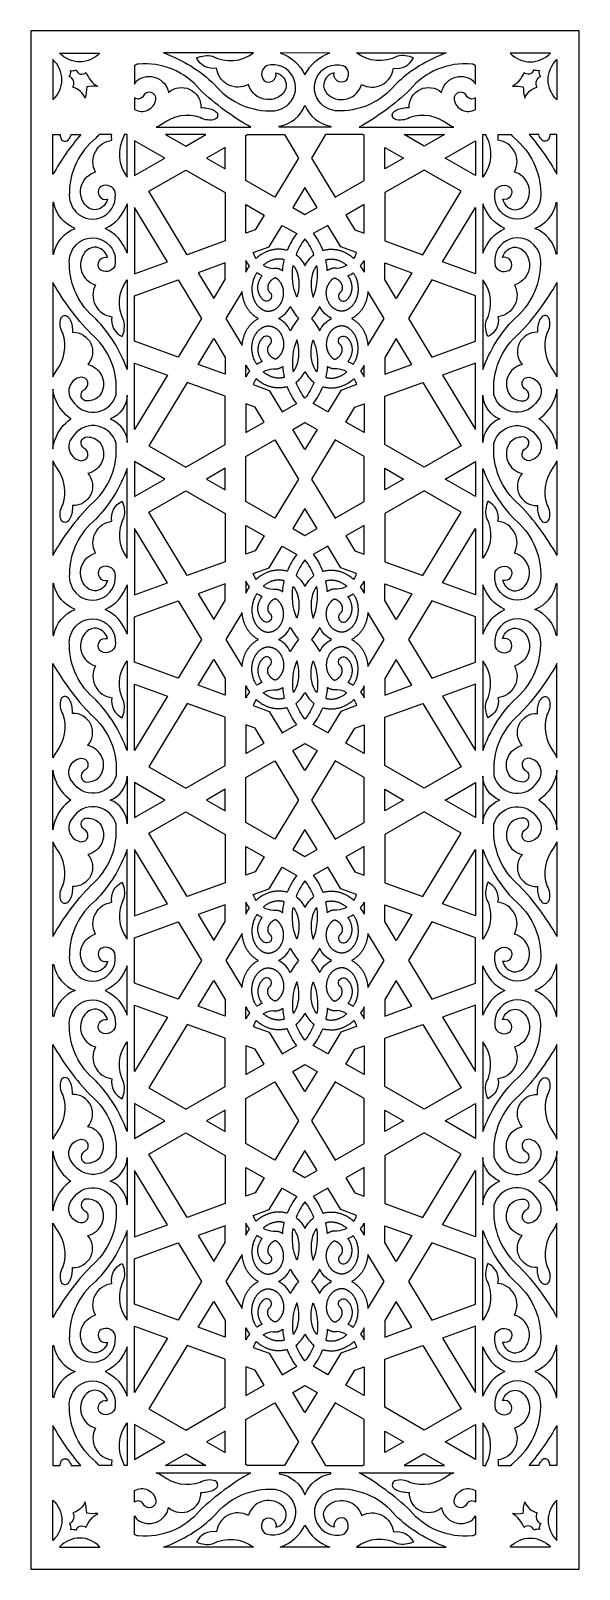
# Model space of a CAD drawing. Extents: x 481 to 1221, y 29 to 2104.
import ezdxf

# ---------------------------------------------------------------- set-up
doc = ezdxf.new("R2010")
doc.units = 0
doc.layers.add('DEFAULT_LAYER', color=1, linetype='CONTINUOUS')
doc.layers.add('LAYER_1', color=7, linetype='CONTINUOUS')

msp = doc.modelspace()

# ---------------------------------------------------------------- linework, layer by layer
at = {"layer": 'DEFAULT_LAYER'}
for points in [[(481.1, 28.7), (1221.1, 28.7), (1221.1, 2103.7), (481.1, 2103.7)], [(621.1, 1908.5), (662.1, 1932), (621.1, 1955.5)], [(663, 1963.7), (690.2, 1948.1), (717.4, 1963.7)], [(823.3, 1963.7), (842.5, 1932), (810.5, 1879.1), (771.4, 1901.6), (771.4, 1962.5), (773.6, 1963.7)], [(878.9, 1963.7), (859.7, 1932), (891.7, 1879.1), (930.9, 1901.6), (930.9, 1962.5), (928.7, 1963.7)], [(1039.3, 1963.7), (1012, 1948.1), (984.8, 1963.7)], [(1081.1, 1908.5), (1040.1, 1932), (1081.1, 1955.5)], [(718.3, 1932), (743.4, 1917.6), (743.4, 1946.4)], [(984, 1932), (958.8, 1917.6), (958.8, 1946.4)], [(690.2, 1915.9), (743.4, 1885.4), (743.4, 1820.5), (692.1, 1801.7), (640.4, 1887.3)], [(1012, 1915.9), (958.8, 1885.4), (958.8, 1820.5), (1010.1, 1801.7), (1061.9, 1887.3)], [(834.7, 1865.2), (851.1, 1855.8), (867.5, 1865.2), (851.1, 1892.3)], [(784, 1835.3), (771.4, 1830.7), (771.4, 1869.4), (796.1, 1855.2)], [(918.2, 1835.3), (930.9, 1830.7), (930.9, 1869.4), (906.2, 1855.2)], [(621.1, 1775.8), (665.4, 1792), (621.1, 1865.2)], [(1081.1, 1865.2), (1081.1, 1775.8), (1036.8, 1792)], [(727.9, 1742.6), (743.4, 1768.2), (743.4, 1790.7), (706.9, 1777.4)], [(974.3, 1742.6), (958.8, 1768.2), (958.8, 1790.7), (995.4, 1777.4)], [(621.1, 1746.1), (680.1, 1767.6), (711.6, 1715.6), (680.1, 1663.5), (621.1, 1685.1)], [(1081.1, 1685.1), (1081.1, 1746.1), (1022.1, 1767.6), (990.6, 1715.6), (1022.1, 1663.5)], [(766.3, 1679.1), (766.5, 1680.9), (766.7, 1682.7), (766.8, 1683.6), (766.9, 1684.5), (767.1, 1685.4), (767.3, 1686.3), (767.5, 1687.1), (767.7, 1688), (767.9, 1688.9), (768.1, 1689.8), (768.4, 1690.6), (768.7, 1691.5), (768.9, 1692.4), (769.2, 1693.2), (769.6, 1694.1), (769.9, 1694.9), (770.3, 1695.7), (770.6, 1696.6), (771, 1697.4), (771.4, 1698.2), (771.8, 1699), (772.3, 1699.8), (772.7, 1700.6), (773.2, 1701.3), (773.7, 1702.1), (774.2, 1702.8), (774.7, 1703.6), (775.2, 1704.3), (775.8, 1705), (776.3, 1705.8), (776.9, 1706.5), (777.6, 1707.2), (778.3, 1708), (778.9, 1708.7), (779.6, 1709.3), (780.3, 1710), (781.1, 1710.7), (781.8, 1711.3), (782.6, 1711.9), (783.3, 1712.5), (784.1, 1713.1), (784.9, 1713.6), (785.8, 1714.1), (786.6, 1714.6), (787.4, 1715.1), (788.3, 1715.6), (787.4, 1716), (786.6, 1716.5), (785.8, 1717), (784.9, 1717.5), (784.1, 1718.1), (783.3, 1718.6), (782.6, 1719.2), (781.8, 1719.8), (781.1, 1720.5), (780.3, 1721.1), (779.6, 1721.8), (778.9, 1722.5), (778.3, 1723.2), (777.6, 1723.9), (776.9, 1724.6), (776.3, 1725.4), (775.8, 1726.1), (775.2, 1726.8), (774.7, 1727.5), (774.2, 1728.3), (773.7, 1729), (773.2, 1729.8), (772.7, 1730.6), (772.3, 1731.4), (771.8, 1732.2), (771.4, 1733), (771, 1733.8), (770.6, 1734.6), (770.3, 1735.4), (769.9, 1736.2), (769.6, 1737.1), (769.2, 1737.9), (768.9, 1738.8), (768.7, 1739.6), (768.4, 1740.5), (768.1, 1741.4), (767.9, 1742.2), (767.7, 1743.1), (767.5, 1744), (767.3, 1744.9), (767.1, 1745.8), (766.9, 1746.7), (766.8, 1747.6), (766.7, 1748.5), (766.5, 1750.3), (766.3, 1752.1), (744.2, 1715.6)], [(914, 1715.6), (914.8, 1715.1), (915.7, 1714.6), (916.5, 1714.1), (917.3, 1713.6), (918.1, 1713.1), (918.9, 1712.5), (919.7, 1711.9), (920.4, 1711.3), (921.2, 1710.7), (921.9, 1710), (922.6, 1709.3), (923.3, 1708.7), (924, 1708), (924.7, 1707.2), (925.3, 1706.5), (925.9, 1705.8), (926.5, 1705), (927, 1704.3), (927.6, 1703.6), (928.1, 1702.8), (928.6, 1702.1), (929.1, 1701.3), (929.5, 1700.6), (930, 1699.8), (930.4, 1699), (930.8, 1698.2), (931.2, 1697.4), (931.6, 1696.6), (932, 1695.7), (932.3, 1694.9), (932.7, 1694.1), (933, 1693.2), (933.3, 1692.4), (933.6, 1691.5), (933.9, 1690.6), (934.1, 1689.8), (934.3, 1688.9), (934.6, 1688), (934.8, 1687.1), (935, 1686.3), (935.1, 1685.4), (935.3, 1684.5), (935.4, 1683.6), (935.6, 1682.7), (935.8, 1680.9), (935.9, 1679.1), (958, 1715.6), (935.9, 1752.1), (935.8, 1750.3), (935.6, 1748.5), (935.4, 1747.6), (935.3, 1746.7), (935.1, 1745.8), (935, 1744.9), (934.8, 1744), (934.6, 1743.1), (934.3, 1742.2), (934.1, 1741.4), (933.9, 1740.5), (933.6, 1739.6), (933.3, 1738.8), (933, 1737.9), (932.7, 1737.1), (932.3, 1736.2), (932, 1735.4), (931.6, 1734.6), (931.2, 1733.8), (930.8, 1733), (930.4, 1732.2), (930, 1731.4), (929.5, 1730.6), (929.1, 1729.8), (928.6, 1729), (928.1, 1728.3), (927.6, 1727.5), (927, 1726.8), (926.5, 1726.1), (925.9, 1725.4), (925.3, 1724.6), (924.7, 1723.9), (924, 1723.2), (923.3, 1722.5), (922.6, 1721.8), (921.9, 1721.1), (921.2, 1720.5), (920.4, 1719.8), (919.7, 1719.2), (918.9, 1718.6), (918.1, 1718.1), (917.3, 1717.5), (916.5, 1717), (915.7, 1716.5), (914.8, 1716)], [(727.9, 1688.6), (743.4, 1662.9), (743.4, 1640.4), (706.9, 1653.8)], [(974.3, 1688.6), (958.8, 1662.9), (958.8, 1640.4), (995.4, 1653.8)], [(621.1, 1655.3), (665.4, 1639.2), (621.1, 1565.9)], [(1081.1, 1565.9), (1081.1, 1655.3), (1036.8, 1639.2)], [(690.2, 1515.2), (743.4, 1545.7), (743.4, 1610.7), (692.1, 1629.4), (640.4, 1543.8)], [(1012, 1515.2), (958.8, 1545.7), (958.8, 1610.7), (1010.1, 1629.4), (1061.9, 1543.8)], [(784, 1595.9), (771.4, 1600.5), (771.4, 1561.8), (796.1, 1575.9)], [(918.2, 1595.9), (930.9, 1600.5), (930.9, 1561.8), (906.2, 1575.9)], [(834.7, 1565.9), (851.1, 1575.3), (867.5, 1565.9), (851.1, 1538.8)], [(842.5, 1499.1), (810.5, 1446.2), (771.4, 1468.7), (771.4, 1529.6), (810.5, 1552)], [(859.7, 1499.1), (891.7, 1446.2), (930.9, 1468.7), (930.9, 1529.6), (891.7, 1552)], [(621.1, 1522.6), (621.1, 1475.6), (662.1, 1499.1)], [(1081.1, 1475.6), (1040.1, 1499.1), (1081.1, 1522.6)], [(718.3, 1499.1), (743.4, 1484.7), (743.4, 1513.6)], [(984, 1499.1), (958.8, 1484.7), (958.8, 1513.6)], [(690.2, 1483), (743.4, 1452.5), (743.4, 1387.6), (692.1, 1368.8), (640.4, 1454.5)], [(1012, 1483), (958.8, 1452.5), (958.8, 1387.6), (1010.1, 1368.8), (1061.9, 1454.5)], [(834.7, 1432.3), (851.1, 1422.9), (867.5, 1432.3), (851.1, 1459.4)], [(621.1, 1342.9), (665.4, 1359.1), (621.1, 1432.3)], [(784, 1402.4), (771.4, 1397.8), (771.4, 1436.5), (796.1, 1422.3)], [(918.2, 1402.4), (930.9, 1397.8), (930.9, 1436.5), (906.2, 1422.3)], [(1081.1, 1342.9), (1036.8, 1359.1), (1081.1, 1432.3)], [(727.9, 1309.7), (743.4, 1335.3), (743.4, 1357.8), (706.9, 1344.5)], [(974.3, 1309.7), (958.8, 1335.3), (958.8, 1357.8), (995.4, 1344.5)], [(621.1, 1313.2), (680.1, 1334.7), (711.6, 1282.7), (680.1, 1230.6), (621.1, 1252.2)], [(1081.1, 1313.2), (1022.1, 1334.7), (990.6, 1282.7), (1022.1, 1230.6), (1081.1, 1252.2)], [(766.3, 1246.2), (766.5, 1248), (766.7, 1249.8), (766.8, 1250.7), (766.9, 1251.6), (767.1, 1252.5), (767.3, 1253.4), (767.5, 1254.2), (767.7, 1255.1), (767.9, 1256), (768.1, 1256.9), (768.4, 1257.8), (768.7, 1258.6), (768.9, 1259.5), (769.2, 1260.3), (769.6, 1261.2), (769.9, 1262), (770.3, 1262.8), (770.6, 1263.7), (771, 1264.5), (771.4, 1265.3), (771.8, 1266.1), (772.3, 1266.9), (772.7, 1267.7), (773.2, 1268.4), (773.7, 1269.2), (774.2, 1270), (774.7, 1270.7), (775.2, 1271.4), (775.8, 1272.2), (776.3, 1272.9), (776.9, 1273.6), (777.6, 1274.3), (778.3, 1275.1), (778.9, 1275.8), (779.6, 1276.4), (780.3, 1277.1), (781.1, 1277.8), (781.8, 1278.4), (782.6, 1279), (783.3, 1279.6), (784.1, 1280.2), (784.9, 1280.7), (785.8, 1281.2), (786.6, 1281.7), (787.4, 1282.2), (788.3, 1282.7), (787.4, 1283.1), (786.6, 1283.6), (785.8, 1284.1), (784.9, 1284.6), (784.1, 1285.2), (783.3, 1285.7), (782.6, 1286.3), (781.8, 1287), (781.1, 1287.6), (780.3, 1288.2), (779.6, 1288.9), (778.9, 1289.6), (778.3, 1290.3), (777.6, 1291), (776.9, 1291.7), (776.3, 1292.5), (775.8, 1293.2), (775.2, 1293.9), (774.7, 1294.7), (774.2, 1295.4), (773.7, 1296.1), (773.2, 1296.9), (772.7, 1297.7), (772.3, 1298.5), (771.8, 1299.3), (771.4, 1300.1), (771, 1300.9), (770.6, 1301.7), (770.3, 1302.5), (769.9, 1303.3), (769.6, 1304.2), (769.2, 1305), (768.9, 1305.9), (768.7, 1306.7), (768.4, 1307.6), (768.1, 1308.5), (767.9, 1309.3), (767.7, 1310.2), (767.5, 1311.1), (767.3, 1312), (767.1, 1312.9), (766.9, 1313.8), (766.8, 1314.7), (766.7, 1315.6), (766.5, 1317.4), (766.3, 1319.2), (744.2, 1282.7)], [(914, 1282.7), (914.8, 1282.2), (915.7, 1281.7), (916.5, 1281.2), (917.3, 1280.7), (918.1, 1280.2), (918.9, 1279.6), (919.7, 1279), (920.4, 1278.4), (921.2, 1277.8), (921.9, 1277.1), (922.6, 1276.4), (923.3, 1275.8), (924, 1275.1), (924.7, 1274.3), (925.3, 1273.6), (925.9, 1272.9), (926.5, 1272.2), (927, 1271.4), (927.6, 1270.7), (928.1, 1270), (928.6, 1269.2), (929.1, 1268.4), (929.5, 1267.7), (930, 1266.9), (930.4, 1266.1), (930.8, 1265.3), (931.2, 1264.5), (931.6, 1263.7), (932, 1262.8), (932.3, 1262), (932.7, 1261.2), (933, 1260.3), (933.3, 1259.5), (933.6, 1258.6), (933.9, 1257.8), (934.1, 1256.9), (934.3, 1256), (934.6, 1255.1), (934.8, 1254.2), (935, 1253.4), (935.1, 1252.5), (935.3, 1251.6), (935.4, 1250.7), (935.6, 1249.8), (935.8, 1248), (935.9, 1246.2), (958, 1282.7), (935.9, 1319.2), (935.8, 1317.4), (935.6, 1315.6), (935.4, 1314.7), (935.3, 1313.8), (935.1, 1312.9), (935, 1312), (934.8, 1311.1), (934.6, 1310.2), (934.3, 1309.3), (934.1, 1308.5), (933.9, 1307.6), (933.6, 1306.7), (933.3, 1305.9), (933, 1305), (932.7, 1304.2), (932.3, 1303.3), (932, 1302.5), (931.6, 1301.7), (931.2, 1300.9), (930.8, 1300.1), (930.4, 1299.3), (930, 1298.5), (929.5, 1297.7), (929.1, 1296.9), (928.6, 1296.1), (928.1, 1295.4), (927.6, 1294.7), (927, 1293.9), (926.5, 1293.2), (925.9, 1292.5), (925.3, 1291.7), (924.7, 1291), (924, 1290.3), (923.3, 1289.6), (922.6, 1288.9), (921.9, 1288.2), (921.2, 1287.6), (920.4, 1287), (919.7, 1286.3), (918.9, 1285.7), (918.1, 1285.2), (917.3, 1284.6), (916.5, 1284.1), (915.7, 1283.6), (914.8, 1283.1)], [(727.9, 1255.7), (743.4, 1230), (743.4, 1207.5), (706.9, 1220.9)], [(974.3, 1255.7), (958.8, 1230), (958.8, 1207.5), (995.4, 1220.9)], [(621.1, 1222.4), (665.4, 1206.3), (621.1, 1133)], [(1081.1, 1222.4), (1036.8, 1206.3), (1081.1, 1133)], [(690.2, 1082.3), (743.4, 1112.9), (743.4, 1177.8), (692.1, 1196.5), (640.4, 1110.9)], [(1012, 1082.3), (958.8, 1112.9), (958.8, 1177.8), (1010.1, 1196.5), (1061.9, 1110.9)], [(784, 1163), (771.4, 1167.6), (771.4, 1128.9), (796.1, 1143)], [(918.2, 1163), (930.9, 1167.6), (930.9, 1128.9), (906.2, 1143)], [(834.7, 1133), (851.1, 1142.4), (867.5, 1133), (851.1, 1105.9)], [(842.5, 1066.2), (810.5, 1013.3), (771.4, 1035.8), (771.4, 1096.7), (810.5, 1119.1)], [(859.7, 1066.2), (891.7, 1013.3), (930.9, 1035.8), (930.9, 1096.7), (891.7, 1119.1)], [(621.1, 1089.7), (621.1, 1042.7), (662.1, 1066.2)], [(718.3, 1066.2), (743.4, 1051.8), (743.4, 1080.7)], [(984, 1066.2), (958.8, 1051.8), (958.8, 1080.7)], [(1081.1, 1042.7), (1040.1, 1066.2), (1081.1, 1089.7)], [(690.2, 1050.1), (743.4, 1019.6), (743.4, 954.7), (692.1, 935.9), (640.4, 1021.6)], [(1012, 1050.1), (958.8, 1019.6), (958.8, 954.7), (1010.1, 935.9), (1061.9, 1021.6)], [(834.7, 999.4), (851.1, 990), (867.5, 999.4), (851.1, 1026.5)], [(621.1, 999.4), (621.1, 910), (665.4, 926.2)], [(784, 969.5), (771.4, 964.9), (771.4, 1003.6), (796.1, 989.4)], [(918.2, 969.5), (930.9, 964.9), (930.9, 1003.6), (906.2, 989.4)], [(1081.1, 999.4), (1081.1, 910), (1036.8, 926.2)], [(727.9, 876.8), (743.4, 902.4), (743.4, 924.9), (706.9, 911.6)], [(974.3, 876.8), (958.8, 902.4), (958.8, 924.9), (995.4, 911.6)], [(621.1, 880.3), (680.1, 901.8), (711.6, 849.8), (680.1, 797.7), (621.1, 819.3)], [(1081.1, 819.3), (1081.1, 880.3), (1022.1, 901.8), (990.6, 849.8), (1022.1, 797.7)], [(766.3, 813.3), (766.5, 815.1), (766.7, 816.9), (766.8, 817.8), (766.9, 818.7), (767.1, 819.6), (767.3, 820.5), (767.5, 821.4), (767.7, 822.2), (767.9, 823.1), (768.1, 824), (768.4, 824.9), (768.7, 825.7), (768.9, 826.6), (769.2, 827.4), (769.6, 828.3), (769.9, 829.1), (770.3, 829.9), (770.6, 830.8), (771, 831.6), (771.4, 832.4), (771.8, 833.2), (772.3, 834), (772.7, 834.8), (773.2, 835.5), (773.7, 836.3), (774.2, 837.1), (774.7, 837.8), (775.2, 838.5), (775.8, 839.3), (776.3, 840), (776.9, 840.7), (777.6, 841.4), (778.3, 842.2), (778.9, 842.9), (779.6, 843.6), (780.3, 844.2), (781.1, 844.9), (781.8, 845.5), (782.6, 846.1), (783.3, 846.7), (784.1, 847.3), (784.9, 847.8), (785.8, 848.4), (786.6, 848.9), (787.4, 849.3), (788.3, 849.8), (787.4, 850.2), (786.6, 850.7), (785.8, 851.2), (784.9, 851.7), (784.1, 852.3), (783.3, 852.9), (782.6, 853.4), (781.8, 854.1), (781.1, 854.7), (780.3, 855.3), (779.6, 856), (778.9, 856.7), (778.3, 857.4), (777.6, 858.1), (776.9, 858.8), (776.3, 859.6), (775.8, 860.3), (775.2, 861), (774.7, 861.8), (774.2, 862.5), (773.7, 863.3), (773.2, 864), (772.7, 864.8), (772.3, 865.6), (771.8, 866.4), (771.4, 867.2), (771, 868), (770.6, 868.8), (770.3, 869.6), (769.9, 870.5), (769.6, 871.3), (769.2, 872.1), (768.9, 873), (768.7, 873.8), (768.4, 874.7), (768.1, 875.6), (767.9, 876.4), (767.7, 877.3), (767.5, 878.2), (767.3, 879.1), (767.1, 880), (766.9, 880.9), (766.8, 881.8), (766.7, 882.7), (766.5, 884.5), (766.3, 886.3), (744.2, 849.8)], [(914, 849.8), (914.8, 849.3), (915.7, 848.9), (916.5, 848.4), (917.3, 847.8), (918.1, 847.3), (918.9, 846.7), (919.7, 846.1), (920.4, 845.5), (921.2, 844.9), (921.9, 844.2), (922.6, 843.6), (923.3, 842.9), (924, 842.2), (924.7, 841.4), (925.3, 840.7), (925.9, 840), (926.5, 839.3), (927, 838.5), (927.6, 837.8), (928.1, 837.1), (928.6, 836.3), (929.1, 835.5), (929.5, 834.8), (930, 834), (930.4, 833.2), (930.8, 832.4), (931.2, 831.6), (931.6, 830.8), (932, 829.9), (932.3, 829.1), (932.7, 828.3), (933, 827.4), (933.3, 826.6), (933.6, 825.7), (933.9, 824.9), (934.1, 824), (934.3, 823.1), (934.6, 822.2), (934.8, 821.4), (935, 820.5), (935.1, 819.6), (935.3, 818.7), (935.4, 817.8), (935.6, 816.9), (935.8, 815.1), (935.9, 813.3), (958, 849.8), (935.9, 886.3), (935.8, 884.5), (935.6, 882.7), (935.4, 881.8), (935.3, 880.9), (935.1, 880), (935, 879.1), (934.8, 878.2), (934.6, 877.3), (934.3, 876.4), (934.1, 875.6), (933.9, 874.7), (933.6, 873.8), (933.3, 873), (933, 872.1), (932.7, 871.3), (932.3, 870.5), (932, 869.6), (931.6, 868.8), (931.2, 868), (930.8, 867.2), (930.4, 866.4), (930, 865.6), (929.5, 864.8), (929.1, 864), (928.6, 863.3), (928.1, 862.5), (927.6, 861.8), (927, 861), (926.5, 860.3), (925.9, 859.6), (925.3, 858.8), (924.7, 858.1), (924, 857.4), (923.3, 856.7), (922.6, 856), (921.9, 855.3), (921.2, 854.7), (920.4, 854.1), (919.7, 853.4), (918.9, 852.9), (918.1, 852.3), (917.3, 851.7), (916.5, 851.2), (915.7, 850.7), (914.8, 850.2)], [(727.9, 822.8), (743.4, 797.2), (743.4, 774.6), (706.9, 788)], [(974.3, 822.8), (958.8, 797.2), (958.8, 774.6), (995.4, 788)], [(621.1, 700.1), (621.1, 789.6), (665.4, 773.4)], [(1081.1, 789.6), (1036.8, 773.4), (1081.1, 700.1)], [(690.2, 649.4), (743.4, 680), (743.4, 744.9), (692.1, 763.6), (640.4, 678)], [(1012, 649.4), (958.8, 680), (958.8, 744.9), (1010.1, 763.6), (1061.9, 678)], [(784, 730.1), (771.4, 734.7), (771.4, 696), (796.1, 710.1)], [(918.2, 730.1), (930.9, 734.7), (930.9, 696), (906.2, 710.1)], [(834.7, 700.1), (851.1, 709.5), (867.5, 700.1), (851.1, 673)], [(842.5, 633.3), (810.5, 580.4), (771.4, 602.9), (771.4, 663.8), (810.5, 686.2)], [(859.7, 633.3), (891.7, 580.4), (930.9, 602.9), (930.9, 663.8), (891.7, 686.2)], [(621.1, 609.8), (662.1, 633.3), (621.1, 656.8)], [(718.3, 633.3), (743.4, 618.9), (743.4, 647.8)], [(984, 633.3), (958.8, 618.9), (958.8, 647.8)], [(1081.1, 609.8), (1040.1, 633.3), (1081.1, 656.8)], [(690.2, 617.2), (743.4, 586.7), (743.4, 521.8), (692.1, 503.1), (640.4, 588.7)], [(1012, 617.2), (958.8, 586.7), (958.8, 521.8), (1010.1, 503.1), (1061.9, 588.7)], [(834.7, 566.5), (851.1, 557.2), (867.5, 566.5), (851.1, 593.6)], [(621.1, 477.1), (665.4, 493.3), (621.1, 566.5)], [(784, 536.6), (771.4, 532), (771.4, 570.7), (796.1, 556.5)], [(918.2, 536.6), (930.9, 532), (930.9, 570.7), (906.2, 556.5)], [(1081.1, 477.1), (1036.8, 493.3), (1081.1, 566.5)], [(727.9, 443.9), (743.4, 469.5), (743.4, 492.1), (706.9, 478.7)], [(974.3, 443.9), (958.8, 469.5), (958.8, 492.1), (995.4, 478.7)], [(621.1, 447.4), (680.1, 468.9), (711.6, 416.9), (680.1, 364.8), (621.1, 386.4)], [(1081.1, 447.4), (1022.1, 468.9), (990.6, 416.9), (1022.1, 364.8), (1081.1, 386.4)], [(766.3, 380.4), (766.5, 382.2), (766.7, 384), (766.8, 384.9), (766.9, 385.8), (767.1, 386.7), (767.3, 387.6), (767.5, 388.5), (767.7, 389.3), (767.9, 390.2), (768.1, 391.1), (768.4, 392), (768.7, 392.8), (768.9, 393.7), (769.2, 394.5), (769.6, 395.4), (769.9, 396.2), (770.3, 397.1), (770.6, 397.9), (771, 398.7), (771.4, 399.5), (771.8, 400.3), (772.3, 401.1), (772.7, 401.9), (773.2, 402.7), (773.7, 403.4), (774.2, 404.2), (774.7, 404.9), (775.2, 405.6), (775.8, 406.4), (776.3, 407.1), (776.9, 407.8), (777.6, 408.6), (778.3, 409.3), (778.9, 410), (779.6, 410.7), (780.3, 411.3), (781.1, 412), (781.8, 412.6), (782.6, 413.2), (783.3, 413.8), (784.1, 414.4), (784.9, 414.9), (785.8, 415.5), (786.6, 416), (787.4, 416.4), (788.3, 416.9), (787.4, 417.3), (786.6, 417.8), (785.8, 418.3), (784.9, 418.8), (784.1, 419.4), (783.3, 420), (782.6, 420.6), (781.8, 421.2), (781.1, 421.8), (780.3, 422.5), (779.6, 423.1), (778.9, 423.8), (778.3, 424.5), (777.6, 425.2), (776.9, 426), (776.3, 426.7), (775.8, 427.4), (775.2, 428.1), (774.7, 428.9), (774.2, 429.6), (773.7, 430.4), (773.2, 431.1), (772.7, 431.9), (772.3, 432.7), (771.8, 433.5), (771.4, 434.3), (771, 435.1), (770.6, 435.9), (770.3, 436.7), (769.9, 437.6), (769.6, 438.4), (769.2, 439.2), (768.9, 440.1), (768.7, 441), (768.4, 441.8), (768.1, 442.7), (767.9, 443.6), (767.7, 444.4), (767.5, 445.3), (767.3, 446.2), (767.1, 447.1), (766.9, 448), (766.8, 448.9), (766.7, 449.8), (766.5, 451.6), (766.3, 453.4), (744.2, 416.9)], [(914, 416.9), (914.8, 416.4), (915.7, 416), (916.5, 415.5), (917.3, 414.9), (918.1, 414.4), (918.9, 413.8), (919.7, 413.2), (920.4, 412.6), (921.2, 412), (921.9, 411.3), (922.6, 410.7), (923.3, 410), (924, 409.3), (924.7, 408.6), (925.3, 407.8), (925.9, 407.1), (926.5, 406.4), (927, 405.6), (927.6, 404.9), (928.1, 404.2), (928.6, 403.4), (929.1, 402.7), (929.5, 401.9), (930, 401.1), (930.4, 400.3), (930.8, 399.5), (931.2, 398.7), (931.6, 397.9), (932, 397.1), (932.3, 396.2), (932.7, 395.4), (933, 394.5), (933.3, 393.7), (933.6, 392.8), (933.9, 392), (934.1, 391.1), (934.3, 390.2), (934.6, 389.3), (934.8, 388.5), (935, 387.6), (935.1, 386.7), (935.3, 385.8), (935.4, 384.9), (935.6, 384), (935.8, 382.2), (935.9, 380.4), (958, 416.9), (935.9, 453.4), (935.8, 451.6), (935.6, 449.8), (935.4, 448.9), (935.3, 448), (935.1, 447.1), (935, 446.2), (934.8, 445.3), (934.6, 444.4), (934.3, 443.6), (934.1, 442.7), (933.9, 441.8), (933.6, 441), (933.3, 440.1), (933, 439.2), (932.7, 438.4), (932.3, 437.6), (932, 436.7), (931.6, 435.9), (931.2, 435.1), (930.8, 434.3), (930.4, 433.5), (930, 432.7), (929.5, 431.9), (929.1, 431.1), (928.6, 430.4), (928.1, 429.6), (927.6, 428.9), (927, 428.1), (926.5, 427.4), (925.9, 426.7), (925.3, 426), (924.7, 425.2), (924, 424.5), (923.3, 423.8), (922.6, 423.1), (921.9, 422.5), (921.2, 421.8), (920.4, 421.2), (919.7, 420.6), (918.9, 420), (918.1, 419.4), (917.3, 418.8), (916.5, 418.3), (915.7, 417.8), (914.8, 417.3)], [(727.9, 389.9), (743.4, 364.3), (743.4, 341.7), (706.9, 355.1)], [(974.3, 389.9), (958.8, 364.3), (958.8, 341.7), (995.4, 355.1)], [(621.1, 356.7), (665.4, 340.5), (621.1, 267.2)], [(1081.1, 356.7), (1036.8, 340.5), (1081.1, 267.2)], [(690.2, 216.5), (743.4, 247.1), (743.4, 312), (692.1, 330.7), (640.4, 245.1)], [(1012, 216.5), (958.8, 247.1), (958.8, 312), (1010.1, 330.7), (1061.9, 245.1)], [(784, 297.2), (771.4, 301.8), (771.4, 263.1), (796.1, 277.2)], [(918.2, 297.2), (930.9, 301.8), (930.9, 263.1), (906.2, 277.2)], [(834.7, 267.2), (851.1, 276.6), (867.5, 267.2), (851.1, 240.1)], [(773.6, 168.7), (771.4, 170), (771.4, 230.9), (810.5, 253.3), (842.5, 200.4), (823.3, 168.7)], [(928.7, 168.7), (930.9, 170), (930.9, 230.9), (891.7, 253.3), (859.7, 200.4), (878.9, 168.7)], [(621.1, 176.9), (662.1, 200.4), (621.1, 224)], [(718.3, 200.4), (743.4, 186), (743.4, 214.9)], [(984, 200.4), (958.8, 186), (958.8, 214.9)], [(1081.1, 176.9), (1040.1, 200.4), (1081.1, 224)], [(663, 168.7), (690.2, 184.3), (717.4, 168.7)], [(1039.3, 168.7), (1012, 184.3), (984.8, 168.7)]]:
    msp.add_lwpolyline(points, close=True, dxfattribs=at)
for points in [[(625.1, 2037, -0.545461), (667.1, 2020.6, -0.65857), (710.7, 2000.1, -0.104982), (727.4, 1997.1, -0.012908), (731.6, 1994, -0.503995), (730.1, 1984.5, -0.221174), (709.6, 1986.8, 0.249186), (658.9, 1978.2, -0.049502), (650.3, 1973.6), (778, 1973.6, -0.061386), (709.6, 2024.2, 0.247353), (626.2, 2058.9, 0.041637), (621.1, 2057), (621.1, 2031.9, -0.069468)], [(621.1, 2013.3), (621.1, 1997.6, 0.522504), (649.9, 2010.9, 0.879331), (633, 2015.5, -0.44282)], [(839.9, 1830.1, 0.071841), (827.1, 1807.5), (826.1, 1807.8), (825.1, 1808), (824, 1808.2), (823, 1808.4), (822, 1808.6), (821, 1808.8), (819.9, 1808.9), (818.9, 1809), (817.9, 1809), (816.8, 1809.1), (815.8, 1809.1), (814.8, 1809.1), (813.7, 1809.1), (812.7, 1809), (811.7, 1808.9), (810.7, 1808.8), (809.8, 1808.7), (808.9, 1808.5), (808, 1808.4), (807.1, 1808.2), (806.3, 1808), (805.4, 1807.8), (804.5, 1807.6), (803.7, 1807.3), (802.8, 1807), (802, 1806.8), (801.1, 1806.4), (800.3, 1806.1), (799.5, 1805.8), (798.7, 1805.4), (797.8, 1805.1), (797, 1804.7), (796.2, 1804.3), (795.4, 1803.9), (794.7, 1803.4), (793.9, 1803), (793.1, 1802.5), (792.3, 1802.1), (790.8, 1801.1), (789.4, 1800), (787.9, 1799), (786.5, 1797.8), (785.1, 1796.6, -0.073638), (781.4, 1804.6), (802.8, 1812.4), (820.3, 1841.3)], [(862.3, 1830.1, -0.071841), (875.2, 1807.5), (876.2, 1807.8), (877.2, 1808), (878.2, 1808.2), (879.2, 1808.4), (880.2, 1808.6), (881.3, 1808.8), (882.3, 1808.9), (883.3, 1809), (884.4, 1809), (885.4, 1809.1), (886.4, 1809.1), (887.5, 1809.1), (888.5, 1809.1), (889.5, 1809), (890.6, 1808.9), (891.6, 1808.8), (892.5, 1808.7), (893.4, 1808.5), (894.2, 1808.4), (895.1, 1808.2), (896, 1808), (896.8, 1807.8), (897.7, 1807.6), (898.6, 1807.3), (899.4, 1807), (900.3, 1806.8), (901.1, 1806.4), (901.9, 1806.1), (902.8, 1805.8), (903.6, 1805.4), (904.4, 1805.1), (905.2, 1804.7), (906, 1804.3), (906.8, 1803.9), (907.6, 1803.4), (908.4, 1803), (909.1, 1802.5), (909.9, 1802.1), (911.4, 1801.1), (912.9, 1800), (914.3, 1799), (915.7, 1797.8), (917.1, 1796.6, 0.073638), (920.8, 1804.6), (899.4, 1812.4), (882, 1841.3)], [(851.1, 1822.9, 0.079297), (839, 1801.7, -0.113638), (851.1, 1786.9, -0.113638), (863.2, 1801.7, 0.079297)], [(771.4, 1778.2, -0.042165), (776.1, 1786.5, -0.052169), (771.4, 1794.1)], [(821, 1780.2, -0.040906), (823.1, 1794.8), (822.2, 1795.1), (821.8, 1795.2), (821.3, 1795.3), (820.8, 1795.4), (820.3, 1795.5), (819.8, 1795.5), (819.3, 1795.6), (818.8, 1795.7), (818.3, 1795.7), (817.3, 1795.8), (816.8, 1795.8), (816.3, 1795.8), (815.8, 1795.9), (815.3, 1795.9), (814.8, 1795.8), (814.3, 1795.8), (813.9, 1795.8), (813.4, 1795.8), (812.9, 1795.7), (812.4, 1795.7), (811.9, 1795.6), (811.3, 1795.5), (810.8, 1795.4), (810.2, 1795.3), (809.7, 1795.2), (809.1, 1795.1), (808.6, 1794.9), (808, 1794.8), (807.5, 1794.6), (807, 1794.5), (806.4, 1794.3), (805.9, 1794.1), (805.4, 1793.9), (804.8, 1793.7), (804.3, 1793.4), (803.7, 1793.2), (802.7, 1792.7), (801.6, 1792.1), (800.5, 1791.5), (799.5, 1790.9), (798.5, 1790.2), (797.5, 1789.6), (796.8, 1789), (796.1, 1788.5), (795.4, 1788), (794.8, 1787.4, 0.119697), (808.3, 1783.2), (808.8, 1783.3), (809.4, 1783.4), (809.9, 1783.5), (810.2, 1783.5), (810.5, 1783.5), (810.8, 1783.5), (811.1, 1783.5), (811.3, 1783.5), (811.6, 1783.5), (811.9, 1783.5), (812.2, 1783.5), (812.4, 1783.5), (812.7, 1783.5), (813, 1783.4), (813.3, 1783.4), (813.5, 1783.4), (813.8, 1783.3), (814.1, 1783.3), (814.3, 1783.2), (814.6, 1783.1), (814.9, 1783.1), (815.1, 1783), (815.4, 1782.9), (815.9, 1782.8), (816.5, 1782.6), (817, 1782.4), (817.5, 1782.2), (818, 1781.9), (818.5, 1781.7), (819, 1781.4), (819.5, 1781.1), (820, 1780.8), (820.5, 1780.5)], [(839.3, 1780.8, -0.175194), (840.1, 1744.3, -0.142079), (835.1, 1787.2, -0.057194)], [(862.9, 1780.8, 0.175194), (862.1, 1744.3, 0.142079), (867.1, 1787.2, 0.057194)], [(881.2, 1780.2, 0.040906), (879.1, 1794.8), (880, 1795.1), (880.5, 1795.2), (881, 1795.3), (881.5, 1795.4), (881.9, 1795.5), (882.4, 1795.5), (882.9, 1795.6), (883.4, 1795.7), (883.9, 1795.7), (884.9, 1795.8), (885.4, 1795.8), (885.9, 1795.8), (886.4, 1795.9), (886.9, 1795.9), (887.4, 1795.8), (887.9, 1795.8), (888.4, 1795.8), (888.9, 1795.8), (889.4, 1795.7), (889.8, 1795.7), (890.4, 1795.6), (890.9, 1795.5), (891.5, 1795.4), (892, 1795.3), (892.6, 1795.2), (893.1, 1795.1), (893.7, 1794.9), (894.2, 1794.8), (894.7, 1794.6), (895.3, 1794.5), (895.8, 1794.3), (896.3, 1794.1), (896.9, 1793.9), (897.4, 1793.7), (898, 1793.4), (898.5, 1793.2), (899.6, 1792.7), (900.6, 1792.1), (901.7, 1791.5), (902.7, 1790.9), (903.8, 1790.2), (904.8, 1789.6), (905.5, 1789), (906.2, 1788.5), (906.8, 1788), (907.5, 1787.4, -0.119697), (894, 1783.2), (893.4, 1783.3), (892.9, 1783.4), (892.3, 1783.5), (892, 1783.5), (891.7, 1783.5), (891.5, 1783.5), (891.2, 1783.5), (890.9, 1783.5), (890.6, 1783.5), (890.4, 1783.5), (890.1, 1783.5), (889.8, 1783.5), (889.5, 1783.5), (889.2, 1783.4), (889, 1783.4), (888.7, 1783.4), (888.4, 1783.3), (888.2, 1783.3), (887.9, 1783.2), (887.6, 1783.1), (887.4, 1783.1), (887.1, 1783), (886.8, 1782.9), (886.3, 1782.8), (885.8, 1782.6), (885.3, 1782.4), (884.7, 1782.2), (884.2, 1781.9), (883.7, 1781.7), (883.2, 1781.4), (882.7, 1781.1), (882.2, 1780.8), (881.7, 1780.5)], [(930.9, 1778.2, 0.042165), (926.1, 1786.5, 0.052169), (930.9, 1794.1)], [(803.4, 1751, -1.00005), (795.3, 1740.5), (795, 1740.6), (794.8, 1740.8), (794.6, 1741), (794.4, 1741.2), (794.2, 1741.4), (794, 1741.6), (793.5, 1742), (793.2, 1742.4), (792.8, 1742.8), (792.4, 1743.3), (792, 1743.8), (791.7, 1744.2), (791.4, 1744.7), (791, 1745.2), (790.7, 1745.7), (790.4, 1746.2), (790.2, 1746.8), (789.9, 1747.3), (789.6, 1747.8), (789.4, 1748.5), (789.1, 1749.1), (788.8, 1749.8), (788.6, 1750.5), (788.4, 1751.1), (788.2, 1751.8), (788.1, 1752.5), (788, 1753.2), (787.8, 1753.9), (787.7, 1754.6), (787.7, 1755.3), (787.6, 1756), (787.6, 1756.7), (787.6, 1757.4), (787.6, 1758.1), (787.6, 1758.8), (787.7, 1759.5), (787.7, 1760.2), (787.8, 1760.9), (788, 1761.6), (788.1, 1762.3), (788.2, 1763), (788.4, 1763.7), (788.6, 1764.4), (788.8, 1765.1), (789.1, 1765.8), (789.3, 1766.5), (789.6, 1767.1), (789.9, 1767.8), (790.2, 1768.5), (790.5, 1769.1), (790.9, 1769.8), (791.1, 1770.2), (791.4, 1770.7), (791.7, 1771.2), (792, 1771.6), (792.3, 1772.1), (792.6, 1772.5), (792.9, 1772.9), (793.3, 1773.4, -0.0482), (786, 1777.3), (785.5, 1776.6), (785.1, 1775.9), (784.7, 1775.1), (784.3, 1774.4), (783.9, 1773.6), (783.5, 1772.9), (783.1, 1772.1), (782.8, 1771.3), (782.3, 1770.1), (781.8, 1768.8), (781.4, 1767.5), (781, 1766.2), (780.6, 1764.9), (780.3, 1763.6), (780.1, 1762.3), (779.9, 1761), (779.8, 1760.2), (779.7, 1759.5), (779.6, 1758.7), (779.5, 1758), (779.5, 1757.2), (779.5, 1756.4), (779.5, 1755.7), (779.5, 1754.9), (779.5, 1754.2), (779.5, 1753.5), (779.6, 1752.7), (779.6, 1752), (779.7, 1751.3), (779.8, 1750.6), (779.9, 1749.9), (780, 1749.1), (780.1, 1748.4), (780.2, 1747.7), (780.4, 1747), (780.5, 1746.3), (780.7, 1745.7), (780.9, 1745), (781.1, 1744.3), (781.3, 1743.6), (781.5, 1743), (781.8, 1742.3), (782, 1741.7), (782.3, 1741), (782.5, 1740.4), (782.8, 1739.8), (783.1, 1739.1), (783.4, 1738.5), (783.8, 1738), (784.1, 1737.4), (784.4, 1736.8), (784.8, 1736.2), (785.2, 1735.7), (785.5, 1735.1), (785.9, 1734.6), (786.3, 1734.1), (786.9, 1733.4), (787.5, 1732.7), (788.1, 1732), (788.8, 1731.4), (789.4, 1730.8), (790, 1730.3), (790.7, 1729.7), (791.4, 1729.2), (792, 1728.7), (792.3, 1728.5), (792.7, 1728.3), (793, 1728.1), (793.4, 1727.9), (793.7, 1727.7), (794.1, 1727.5), (794.4, 1727.3), (794.7, 1727.2), (795.1, 1727), (795.4, 1726.8), (795.7, 1726.7), (796.1, 1726.6), (796.4, 1726.4), (796.8, 1726.3), (797.1, 1726.2), (797.4, 1726.1), (797.7, 1726), (798, 1725.9), (798.4, 1725.9), (798.7, 1725.8), (799, 1725.7), (799.3, 1725.7), (799.7, 1725.6), (800, 1725.6), (800.3, 1725.6), (800.6, 1725.6), (800.9, 1725.5), (801.2, 1725.5), (801.6, 1725.5), (801.9, 1725.5), (802.2, 1725.6), (802.6, 1725.6), (802.9, 1725.6), (803.3, 1725.7), (803.6, 1725.7), (804, 1725.8), (804.3, 1725.8), (804.7, 1725.9), (805, 1726), (805.4, 1726), (805.8, 1726.1), (806.1, 1726.2), (806.5, 1726.3), (806.8, 1726.4), (807.2, 1726.6), (807.6, 1726.7), (807.9, 1726.8), (808.3, 1727), (808.6, 1727.1), (809, 1727.3), (809.3, 1727.4), (809.7, 1727.6), (810, 1727.8), (810.4, 1728), (810.7, 1728.2), (811, 1728.3), (811.3, 1728.5), (811.7, 1728.7), (812, 1729), (812.3, 1729.2), (812.6, 1729.4), (812.9, 1729.6), (813.2, 1729.9), (813.5, 1730.1), (813.8, 1730.4), (814.1, 1730.6), (814.4, 1730.9), (814.7, 1731.2), (815, 1731.4), (815.3, 1731.7), (815.5, 1732), (815.8, 1732.3), (816.1, 1732.7), (816.4, 1733), (816.6, 1733.3), (816.9, 1733.6), (817.1, 1734), (817.4, 1734.3), (817.6, 1734.7), (817.8, 1735), (818.3, 1735.7), (818.7, 1736.5), (819.2, 1737.3), (819.6, 1738), (819.9, 1738.9), (820.3, 1739.7), (820.6, 1740.5), (820.9, 1741.4), (821.2, 1742.2), (821.4, 1743.1), (821.6, 1744), (821.8, 1744.9), (822, 1745.8), (822.1, 1746.7), (822.2, 1747.6), (822.3, 1748.5), (822.3, 1749.4), (822.3, 1750.3), (822.3, 1751.2), (822.2, 1752.1), (822.2, 1752.5), (822.2, 1753), (822.1, 1753.4), (822, 1753.8), (822, 1754.3), (821.9, 1754.7), (821.8, 1755.2), (821.7, 1755.6), (821.6, 1756), (821.5, 1756.5), (821.4, 1756.9), (821.3, 1757.3), (821.1, 1757.8), (821, 1758.2), (820.9, 1758.6), (820.7, 1759.1), (820.5, 1759.5), (820.3, 1759.9), (820.2, 1760.3), (820, 1760.8), (819.8, 1761.2), (819.6, 1761.6), (819.2, 1762.4), (818.7, 1763.1), (818.3, 1763.9), (817.8, 1764.6), (817.3, 1765.3), (816.8, 1765.9), (816.6, 1766.2), (816.3, 1766.5), (816, 1766.9), (815.8, 1767.2), (815.5, 1767.4), (815.3, 1767.7), (815, 1767.9), (814.7, 1768.2), (814.4, 1768.5), (814.1, 1768.8), (813.9, 1768.9), (813.6, 1769.1), (813.4, 1769.3), (813.2, 1769.5), (813, 1769.6), (812.8, 1769.7), (812.6, 1769.8), (812.4, 1769.9), (812.3, 1770), (812.1, 1770), (812, 1770.1), (811.9, 1770.1), (811.9, 1770.2), (811.8, 1770.2), (811.7, 1770.2), (811.7, 1770.2), (811.6, 1770.2), (811.6, 1770.2), (811.6, 1770.3), (811.5, 1770.3), (811.5, 1770.3), (811.4, 1770.3), (811.4, 1770.3), (811.4, 1770.3), (811.3, 1770.3), (811.3, 1770.3), (811.3, 1770.3), (811.3, 1770.3), (811.2, 1770.3), (811.2, 1770.3), (811.1, 1770.3), (811.1, 1770.3), (811, 1770.3), (810.9, 1770.3), (810.9, 1770.2), (810.7, 1770.2), (810.5, 1770.2), (810.4, 1770.1), (810.3, 1770.1), (810.2, 1770.1), (810, 1770), (809.7, 1769.9), (809.5, 1769.8), (809.2, 1769.7), (809, 1769.6), (808.7, 1769.5), (808.5, 1769.3), (808.3, 1769.2), (808.1, 1769.1), (807.7, 1768.9), (807.3, 1768.6), (806.9, 1768.4), (806.6, 1768.1), (806.3, 1767.9), (806, 1767.7), (805.8, 1767.4), (805.5, 1767.1), (805.2, 1766.9), (804.9, 1766.6), (804.6, 1766.3), (804.4, 1766), (804.1, 1765.7), (803.9, 1765.4), (803.6, 1765.1), (803.4, 1764.8), (803.2, 1764.5), (803, 1764.2), (802.8, 1763.8), (802.6, 1763.6), (802.5, 1763.4), (802.4, 1763.2), (802.3, 1763), (802.2, 1762.8), (802, 1762.6), (801.9, 1762.3), (801.8, 1762.1), (801.7, 1761.9), (801.6, 1761.6), (801.5, 1761.3), (801.4, 1761.1), (801.4, 1760.8), (801.3, 1760.5), (801.2, 1760.3), (801.1, 1760), (801.1, 1759.6), (801, 1759.2), (800.9, 1758.9), (800.9, 1758.5), (800.9, 1758.1), (800.8, 1757.7), (800.8, 1757.5), (800.8, 1757.3), (800.8, 1757.2), (800.8, 1757), (800.9, 1756.7), (800.9, 1756.5), (800.9, 1756.2), (800.9, 1756), (801, 1755.8), (801, 1755.5), (801, 1755.3), (801.1, 1755), (801.2, 1754.8), (801.2, 1754.6), (801.3, 1754.4), (801.4, 1754.1), (801.4, 1753.9), (801.5, 1753.7), (801.6, 1753.5), (801.7, 1753.3), (801.8, 1753.1), (801.9, 1752.9), (802, 1752.7), (802.1, 1752.5), (802.2, 1752.3), (802.3, 1752.1), (802.5, 1751.9), (802.6, 1751.8), (802.7, 1751.6), (802.8, 1751.5), (802.9, 1751.4), (803, 1751.3), (803.1, 1751.2), (803.1, 1751.1), (803.2, 1751.1), (803.3, 1751), (803.3, 1751)], [(898.9, 1751, 1.00005), (907, 1740.5), (907.2, 1740.6), (907.4, 1740.8), (907.6, 1741), (907.9, 1741.2), (908.1, 1741.4), (908.3, 1741.6), (908.7, 1742), (909.1, 1742.4), (909.5, 1742.8), (909.8, 1743.3), (910.2, 1743.8), (910.6, 1744.2), (910.9, 1744.7), (911.2, 1745.2), (911.5, 1745.7), (911.8, 1746.2), (912.1, 1746.8), (912.4, 1747.3), (912.6, 1747.8), (912.9, 1748.5), (913.2, 1749.1), (913.4, 1749.8), (913.6, 1750.5), (913.8, 1751.1), (914, 1751.8), (914.2, 1752.5), (914.3, 1753.2), (914.4, 1753.9), (914.5, 1754.6), (914.6, 1755.3), (914.6, 1756), (914.7, 1756.7), (914.7, 1757.4), (914.7, 1758.1), (914.6, 1758.8), (914.6, 1759.5), (914.5, 1760.2), (914.4, 1760.9), (914.3, 1761.6), (914.2, 1762.3), (914, 1763), (913.8, 1763.7), (913.6, 1764.4), (913.4, 1765.1), (913.2, 1765.8), (912.9, 1766.5), (912.7, 1767.1), (912.4, 1767.8), (912, 1768.5), (911.7, 1769.1), (911.4, 1769.8), (911.1, 1770.2), (910.8, 1770.7), (910.5, 1771.2), (910.2, 1771.6), (909.9, 1772.1), (909.6, 1772.5), (909.3, 1772.9), (909, 1773.4, 0.0482), (916.3, 1777.3), (916.7, 1776.6), (917.2, 1775.9), (917.6, 1775.1), (918, 1774.4), (918.4, 1773.6), (918.8, 1772.9), (919.1, 1772.1), (919.5, 1771.3), (920, 1770.1), (920.4, 1768.8), (920.9, 1767.5), (921.3, 1766.2), (921.6, 1764.9), (921.9, 1763.6), (922.2, 1762.3), (922.4, 1761), (922.5, 1760.2), (922.6, 1759.5), (922.6, 1758.7), (922.7, 1758), (922.7, 1757.2), (922.8, 1756.4), (922.8, 1755.7), (922.8, 1754.9), (922.8, 1754.2), (922.7, 1753.5), (922.7, 1752.7), (922.6, 1752), (922.6, 1751.3), (922.5, 1750.6), (922.4, 1749.9), (922.3, 1749.1), (922.2, 1748.4), (922, 1747.7), (921.9, 1747), (921.7, 1746.3), (921.5, 1745.7), (921.4, 1745), (921.2, 1744.3), (920.9, 1743.6), (920.7, 1743), (920.5, 1742.3), (920.2, 1741.7), (920, 1741), (919.7, 1740.4), (919.4, 1739.8), (919.1, 1739.1), (918.8, 1738.5), (918.5, 1738), (918.2, 1737.4), (917.8, 1736.8), (917.5, 1736.2), (917.1, 1735.7), (916.7, 1735.1), (916.3, 1734.6), (915.9, 1734.1), (915.3, 1733.4), (914.7, 1732.7), (914.1, 1732), (913.5, 1731.4), (912.9, 1730.8), (912.2, 1730.3), (911.6, 1729.7), (910.9, 1729.2), (910.2, 1728.7), (909.9, 1728.5), (909.6, 1728.3), (909.2, 1728.1), (908.9, 1727.9), (908.5, 1727.7), (908.2, 1727.5), (907.8, 1727.3), (907.5, 1727.2), (907.2, 1727), (906.8, 1726.8), (906.5, 1726.7), (906.2, 1726.6), (905.8, 1726.4), (905.5, 1726.3), (905.2, 1726.2), (904.8, 1726.1), (904.5, 1726), (904.2, 1725.9), (903.9, 1725.9), (903.6, 1725.8), (903.2, 1725.7), (902.9, 1725.7), (902.6, 1725.6), (902.3, 1725.6), (901.9, 1725.6), (901.6, 1725.6), (901.3, 1725.5), (901, 1725.5), (900.7, 1725.5), (900.4, 1725.5), (900, 1725.6), (899.7, 1725.6), (899.3, 1725.6), (899, 1725.7), (898.6, 1725.7), (898.3, 1725.8), (897.9, 1725.8), (897.6, 1725.9), (897.2, 1726), (896.8, 1726), (896.5, 1726.1), (896.1, 1726.2), (895.8, 1726.3), (895.4, 1726.4), (895, 1726.6), (894.7, 1726.7), (894.3, 1726.8), (894, 1727), (893.6, 1727.1), (893.3, 1727.3), (892.9, 1727.4), (892.6, 1727.6), (892.2, 1727.8), (891.9, 1728), (891.6, 1728.2), (891.2, 1728.3), (890.9, 1728.5), (890.6, 1728.7), (890.3, 1729), (889.9, 1729.2), (889.6, 1729.4), (889.3, 1729.6), (889, 1729.9), (888.7, 1730.1), (888.4, 1730.4), (888.1, 1730.6), (887.8, 1730.9), (887.5, 1731.2), (887.3, 1731.4), (887, 1731.7), (886.7, 1732), (886.4, 1732.3), (886.1, 1732.7), (885.9, 1733), (885.6, 1733.3), (885.4, 1733.6), (885.1, 1734), (884.9, 1734.3), (884.6, 1734.7), (884.4, 1735), (883.9, 1735.7), (883.5, 1736.5), (883.1, 1737.3), (882.7, 1738), (882.3, 1738.9), (882, 1739.7), (881.7, 1740.5), (881.4, 1741.4), (881.1, 1742.2), (880.8, 1743.1), (880.6, 1744), (880.4, 1744.9), (880.3, 1745.8), (880.1, 1746.7), (880, 1747.6), (880, 1748.5), (879.9, 1749.4), (879.9, 1750.3), (879.9, 1751.2), (880, 1752.1), (880, 1752.5), (880.1, 1753), (880.1, 1753.4), (880.2, 1753.8), (880.3, 1754.3), (880.3, 1754.7), (880.4, 1755.2), (880.5, 1755.6), (880.6, 1756), (880.7, 1756.5), (880.8, 1756.9), (881, 1757.3), (881.1, 1757.8), (881.2, 1758.2), (881.4, 1758.6), (881.5, 1759.1), (881.7, 1759.5), (881.9, 1759.9), (882.1, 1760.3), (882.3, 1760.8), (882.5, 1761.2), (882.7, 1761.6), (883.1, 1762.4), (883.5, 1763.1), (884, 1763.9), (884.5, 1764.6), (884.9, 1765.3), (885.4, 1765.9), (885.7, 1766.2), (885.9, 1766.5), (886.2, 1766.9), (886.5, 1767.2), (886.7, 1767.4), (887, 1767.7), (887.2, 1767.9), (887.5, 1768.2), (887.8, 1768.5), (888.2, 1768.8), (888.4, 1768.9), (888.6, 1769.1), (888.8, 1769.3), (889.1, 1769.5), (889.2, 1769.6), (889.4, 1769.7), (889.6, 1769.8), (889.8, 1769.9), (890, 1770), (890.1, 1770), (890.2, 1770.1), (890.3, 1770.1), (890.4, 1770.2), (890.5, 1770.2), (890.5, 1770.2), (890.6, 1770.2), (890.6, 1770.2), (890.6, 1770.2), (890.7, 1770.3), (890.7, 1770.3), (890.8, 1770.3), (890.8, 1770.3), (890.9, 1770.3), (890.9, 1770.3), (890.9, 1770.3), (890.9, 1770.3), (890.9, 1770.3), (891, 1770.3), (891, 1770.3), (891.1, 1770.3), (891.1, 1770.3), (891.1, 1770.3), (891.2, 1770.3), (891.3, 1770.3), (891.4, 1770.2), (891.5, 1770.2), (891.7, 1770.2), (891.8, 1770.1), (892, 1770.1), (892.1, 1770.1), (892.3, 1770), (892.5, 1769.9), (892.7, 1769.8), (893, 1769.7), (893.3, 1769.6), (893.5, 1769.5), (893.8, 1769.3), (894, 1769.2), (894.2, 1769.1), (894.6, 1768.9), (894.9, 1768.6), (895.3, 1768.4), (895.6, 1768.1), (895.9, 1767.9), (896.2, 1767.7), (896.5, 1767.4), (896.8, 1767.1), (897.1, 1766.9), (897.3, 1766.6), (897.6, 1766.3), (897.9, 1766), (898.1, 1765.7), (898.4, 1765.4), (898.6, 1765.1), (898.9, 1764.8), (899.1, 1764.5), (899.3, 1764.2), (899.5, 1763.8), (899.6, 1763.6), (899.7, 1763.4), (899.9, 1763.2), (900, 1763), (900.1, 1762.8), (900.2, 1762.6), (900.3, 1762.3), (900.4, 1762.1), (900.5, 1761.9), (900.6, 1761.6), (900.7, 1761.3), (900.8, 1761.1), (900.9, 1760.8), (901, 1760.5), (901, 1760.3), (901.1, 1760), (901.2, 1759.6), (901.3, 1759.2), (901.3, 1758.9), (901.4, 1758.5), (901.4, 1758.1), (901.4, 1757.7), (901.4, 1757.5), (901.4, 1757.3), (901.4, 1757.2), (901.4, 1757), (901.4, 1756.7), (901.4, 1756.5), (901.3, 1756.2), (901.3, 1756), (901.3, 1755.8), (901.2, 1755.5), (901.2, 1755.3), (901.1, 1755), (901.1, 1754.8), (901, 1754.6), (901, 1754.4), (900.9, 1754.1), (900.8, 1753.9), (900.7, 1753.7), (900.6, 1753.5), (900.5, 1753.3), (900.4, 1753.1), (900.3, 1752.9), (900.2, 1752.7), (900.1, 1752.5), (900, 1752.3), (899.9, 1752.1), (899.8, 1751.9), (899.7, 1751.8), (899.6, 1751.6), (899.5, 1751.5), (899.3, 1751.4), (899.2, 1751.3), (899.2, 1751.2), (899.1, 1751.1), (899, 1751.1), (899, 1751), (898.9, 1751)], [(831.3, 1731.9, 0.05462), (842.4, 1715.6, 0.05462), (831.3, 1699.2, 0.17), (815.2, 1715.6, 0.17)], [(859.8, 1715.6, -0.05462), (870.9, 1699.2, -0.17), (887, 1715.6, -0.17), (870.9, 1731.9, -0.05462)], [(803.4, 1680.2, 1.00005), (795.3, 1690.7), (795, 1690.5), (794.8, 1690.3), (794.6, 1690.1), (794.4, 1689.9), (794.2, 1689.8), (794, 1689.6), (793.5, 1689.1), (793.2, 1688.7), (792.8, 1688.3), (792.4, 1687.8), (792, 1687.4), (791.7, 1686.9), (791.4, 1686.4), (791, 1685.9), (790.7, 1685.4), (790.4, 1684.9), (790.2, 1684.4), (789.9, 1683.9), (789.6, 1683.3), (789.4, 1682.7), (789.1, 1682), (788.8, 1681.3), (788.6, 1680.7), (788.4, 1680), (788.2, 1679.3), (788.1, 1678.6), (788, 1677.9), (787.8, 1677.2), (787.7, 1676.5), (787.7, 1675.8), (787.6, 1675.1), (787.6, 1674.4), (787.6, 1673.7), (787.6, 1673), (787.6, 1672.3), (787.7, 1671.6), (787.7, 1670.9), (787.8, 1670.2), (788, 1669.5), (788.1, 1668.8), (788.2, 1668.1), (788.4, 1667.4), (788.6, 1666.7), (788.8, 1666), (789.1, 1665.3), (789.3, 1664.7), (789.6, 1664), (789.9, 1663.3), (790.2, 1662.7), (790.5, 1662), (790.9, 1661.3), (791.1, 1660.9), (791.4, 1660.4), (791.7, 1660), (792, 1659.5), (792.3, 1659.1), (792.6, 1658.6), (792.9, 1658.2), (793.3, 1657.8, 0.0482), (786, 1653.8), (785.5, 1654.5), (785.1, 1655.3), (784.7, 1656), (784.3, 1656.8), (783.9, 1657.5), (783.5, 1658.3), (783.1, 1659.1), (782.8, 1659.8), (782.3, 1661.1), (781.8, 1662.3), (781.4, 1663.6), (781, 1664.9), (780.6, 1666.2), (780.3, 1667.5), (780.1, 1668.8), (779.9, 1670.1), (779.8, 1670.9), (779.7, 1671.7), (779.6, 1672.4), (779.5, 1673.2), (779.5, 1673.9), (779.5, 1674.7), (779.5, 1675.5), (779.5, 1676.2), (779.5, 1676.9), (779.5, 1677.7), (779.6, 1678.4), (779.6, 1679.1), (779.7, 1679.8), (779.8, 1680.6), (779.9, 1681.3), (780, 1682), (780.1, 1682.7), (780.2, 1683.4), (780.4, 1684.1), (780.5, 1684.8), (780.7, 1685.5), (780.9, 1686.2), (781.1, 1686.8), (781.3, 1687.5), (781.5, 1688.2), (781.8, 1688.8), (782, 1689.5), (782.3, 1690.1), (782.5, 1690.7), (782.8, 1691.4), (783.1, 1692), (783.4, 1692.6), (783.8, 1693.2), (784.1, 1693.8), (784.4, 1694.3), (784.8, 1694.9), (785.2, 1695.4), (785.5, 1696), (785.9, 1696.5), (786.3, 1697.1), (786.9, 1697.8), (787.5, 1698.4), (788.1, 1699.1), (788.8, 1699.7), (789.4, 1700.3), (790, 1700.9), (790.7, 1701.4), (791.4, 1701.9), (792, 1702.4), (792.3, 1702.6), (792.7, 1702.8), (793, 1703.1), (793.4, 1703.3), (793.7, 1703.5), (794.1, 1703.6), (794.4, 1703.8), (794.7, 1704), (795.1, 1704.1), (795.4, 1704.3), (795.7, 1704.4), (796.1, 1704.6), (796.4, 1704.7), (796.8, 1704.8), (797.1, 1704.9), (797.4, 1705), (797.7, 1705.1), (798, 1705.2), (798.4, 1705.3), (798.7, 1705.3), (799, 1705.4), (799.3, 1705.5), (799.7, 1705.5), (800, 1705.5), (800.3, 1705.6), (800.6, 1705.6), (800.9, 1705.6), (801.2, 1705.6), (801.6, 1705.6), (801.9, 1705.6), (802.2, 1705.6), (802.6, 1705.5), (802.9, 1705.5), (803.3, 1705.5), (803.6, 1705.4), (804, 1705.4), (804.3, 1705.3), (804.7, 1705.3), (805, 1705.2), (805.4, 1705.1), (805.8, 1705), (806.1, 1704.9), (806.5, 1704.8), (806.8, 1704.7), (807.2, 1704.6), (807.6, 1704.4), (807.9, 1704.3), (808.3, 1704.2), (808.6, 1704), (809, 1703.9), (809.3, 1703.7), (809.7, 1703.5), (810, 1703.3), (810.4, 1703.2), (810.7, 1703), (811, 1702.8), (811.3, 1702.6), (811.7, 1702.4), (812, 1702.2), (812.3, 1702), (812.6, 1701.7), (812.9, 1701.5), (813.2, 1701.3), (813.5, 1701), (813.8, 1700.8), (814.1, 1700.5), (814.4, 1700.2), (814.7, 1700), (815, 1699.7), (815.3, 1699.4), (815.5, 1699.1), (815.8, 1698.8), (816.1, 1698.5), (816.4, 1698.2), (816.6, 1697.8), (816.9, 1697.5), (817.1, 1697.2), (817.4, 1696.8), (817.6, 1696.5), (817.8, 1696.1), (818.3, 1695.4), (818.7, 1694.6), (819.2, 1693.9), (819.6, 1693.1), (819.9, 1692.3), (820.3, 1691.5), (820.6, 1690.6), (820.9, 1689.8), (821.2, 1688.9), (821.4, 1688), (821.6, 1687.2), (821.8, 1686.3), (822, 1685.4), (822.1, 1684.5), (822.2, 1683.5), (822.3, 1682.6), (822.3, 1681.7), (822.3, 1680.8), (822.3, 1679.9), (822.2, 1679.1), (822.2, 1678.6), (822.2, 1678.2), (822.1, 1677.7), (822, 1677.3), (822, 1676.9), (821.9, 1676.4), (821.8, 1676), (821.7, 1675.5), (821.6, 1675.1), (821.5, 1674.7), (821.4, 1674.2), (821.3, 1673.8), (821.1, 1673.4), (821, 1673), (820.9, 1672.5), (820.7, 1672.1), (820.5, 1671.6), (820.3, 1671.2), (820.2, 1670.8), (820, 1670.4), (819.8, 1669.9), (819.6, 1669.5), (819.2, 1668.8), (818.7, 1668), (818.3, 1667.3), (817.8, 1666.5), (817.3, 1665.9), (816.8, 1665.2), (816.6, 1664.9), (816.3, 1664.6), (816, 1664.3), (815.8, 1664), (815.5, 1663.7), (815.3, 1663.4), (815, 1663.2), (814.7, 1662.9), (814.4, 1662.6), (814.1, 1662.4), (813.9, 1662.2), (813.6, 1662), (813.4, 1661.8), (813.2, 1661.7), (813, 1661.6), (812.8, 1661.4), (812.6, 1661.3), (812.4, 1661.2), (812.3, 1661.2), (812.1, 1661.1), (812, 1661), (811.9, 1661), (811.9, 1661), (811.8, 1660.9), (811.7, 1660.9), (811.7, 1660.9), (811.6, 1660.9), (811.6, 1660.9), (811.6, 1660.9), (811.5, 1660.9), (811.5, 1660.9), (811.4, 1660.9), (811.4, 1660.8), (811.4, 1660.8), (811.3, 1660.8), (811.3, 1660.8), (811.3, 1660.8), (811.3, 1660.8), (811.2, 1660.8), (811.2, 1660.8), (811.1, 1660.8), (811.1, 1660.9), (811, 1660.9), (810.9, 1660.9), (810.9, 1660.9), (810.7, 1660.9), (810.5, 1660.9), (810.4, 1661), (810.3, 1661), (810.2, 1661), (810, 1661.1), (809.7, 1661.2), (809.5, 1661.3), (809.2, 1661.4), (809, 1661.5), (808.7, 1661.7), (808.5, 1661.8), (808.3, 1661.9), (808.1, 1662), (807.7, 1662.3), (807.3, 1662.5), (806.9, 1662.8), (806.6, 1663), (806.3, 1663.2), (806, 1663.5), (805.8, 1663.7), (805.5, 1664), (805.2, 1664.3), (804.9, 1664.6), (804.6, 1664.8), (804.4, 1665.1), (804.1, 1665.4), (803.9, 1665.7), (803.6, 1666.1), (803.4, 1666.4), (803.2, 1666.7), (803, 1667), (802.8, 1667.3), (802.6, 1667.5), (802.5, 1667.7), (802.4, 1667.9), (802.3, 1668.1), (802.2, 1668.4), (802, 1668.6), (801.9, 1668.8), (801.8, 1669), (801.7, 1669.3), (801.6, 1669.5), (801.5, 1669.8), (801.4, 1670.1), (801.4, 1670.3), (801.3, 1670.6), (801.2, 1670.9), (801.1, 1671.1), (801.1, 1671.5), (801, 1671.9), (800.9, 1672.3), (800.9, 1672.6), (800.9, 1673), (800.8, 1673.4), (800.8, 1673.6), (800.8, 1673.8), (800.8, 1674), (800.8, 1674.2), (800.9, 1674.4), (800.9, 1674.7), (800.9, 1674.9), (800.9, 1675.1), (801, 1675.4), (801, 1675.6), (801, 1675.8), (801.1, 1676.1), (801.2, 1676.3), (801.2, 1676.5), (801.3, 1676.8), (801.4, 1677), (801.4, 1677.2), (801.5, 1677.4), (801.6, 1677.6), (801.7, 1677.9), (801.8, 1678.1), (801.9, 1678.3), (802, 1678.5), (802.1, 1678.7), (802.2, 1678.8), (802.3, 1679), (802.5, 1679.2), (802.6, 1679.4), (802.7, 1679.5), (802.8, 1679.6), (802.9, 1679.7), (803, 1679.9), (803.1, 1679.9), (803.1, 1680), (803.2, 1680.1), (803.3, 1680.1), (803.3, 1680.2)], [(898.9, 1680.2, -1.00005), (907, 1690.7), (907.2, 1690.5), (907.4, 1690.3), (907.6, 1690.1), (907.9, 1689.9), (908.1, 1689.8), (908.3, 1689.6), (908.7, 1689.1), (909.1, 1688.7), (909.5, 1688.3), (909.8, 1687.8), (910.2, 1687.4), (910.6, 1686.9), (910.9, 1686.4), (911.2, 1685.9), (911.5, 1685.4), (911.8, 1684.9), (912.1, 1684.4), (912.4, 1683.9), (912.6, 1683.3), (912.9, 1682.7), (913.2, 1682), (913.4, 1681.3), (913.6, 1680.7), (913.8, 1680), (914, 1679.3), (914.2, 1678.6), (914.3, 1677.9), (914.4, 1677.2), (914.5, 1676.5), (914.6, 1675.8), (914.6, 1675.1), (914.7, 1674.4), (914.7, 1673.7), (914.7, 1673), (914.6, 1672.3), (914.6, 1671.6), (914.5, 1670.9), (914.4, 1670.2), (914.3, 1669.5), (914.2, 1668.8), (914, 1668.1), (913.8, 1667.4), (913.6, 1666.7), (913.4, 1666), (913.2, 1665.3), (912.9, 1664.7), (912.7, 1664), (912.4, 1663.3), (912, 1662.7), (911.7, 1662), (911.4, 1661.3), (911.1, 1660.9), (910.8, 1660.4), (910.5, 1660), (910.2, 1659.5), (909.9, 1659.1), (909.6, 1658.6), (909.3, 1658.2), (909, 1657.8, -0.0482), (916.3, 1653.8), (916.7, 1654.5), (917.2, 1655.3), (917.6, 1656), (918, 1656.8), (918.4, 1657.5), (918.8, 1658.3), (919.1, 1659.1), (919.5, 1659.8), (920, 1661.1), (920.4, 1662.3), (920.9, 1663.6), (921.3, 1664.9), (921.6, 1666.2), (921.9, 1667.5), (922.2, 1668.8), (922.4, 1670.1), (922.5, 1670.9), (922.6, 1671.7), (922.6, 1672.4), (922.7, 1673.2), (922.7, 1673.9), (922.8, 1674.7), (922.8, 1675.5), (922.8, 1676.2), (922.8, 1676.9), (922.7, 1677.7), (922.7, 1678.4), (922.6, 1679.1), (922.6, 1679.8), (922.5, 1680.6), (922.4, 1681.3), (922.3, 1682), (922.2, 1682.7), (922, 1683.4), (921.9, 1684.1), (921.7, 1684.8), (921.5, 1685.5), (921.4, 1686.2), (921.2, 1686.8), (920.9, 1687.5), (920.7, 1688.2), (920.5, 1688.8), (920.2, 1689.5), (920, 1690.1), (919.7, 1690.7), (919.4, 1691.4), (919.1, 1692), (918.8, 1692.6), (918.5, 1693.2), (918.2, 1693.8), (917.8, 1694.3), (917.5, 1694.9), (917.1, 1695.4), (916.7, 1696), (916.3, 1696.5), (915.9, 1697.1), (915.3, 1697.8), (914.7, 1698.4), (914.1, 1699.1), (913.5, 1699.7), (912.9, 1700.3), (912.2, 1700.9), (911.6, 1701.4), (910.9, 1701.9), (910.2, 1702.4), (909.9, 1702.6), (909.6, 1702.8), (909.2, 1703.1), (908.9, 1703.3), (908.5, 1703.5), (908.2, 1703.6), (907.8, 1703.8), (907.5, 1704), (907.2, 1704.1), (906.8, 1704.3), (906.5, 1704.4), (906.2, 1704.6), (905.8, 1704.7), (905.5, 1704.8), (905.2, 1704.9), (904.8, 1705), (904.5, 1705.1), (904.2, 1705.2), (903.9, 1705.3), (903.6, 1705.3), (903.2, 1705.4), (902.9, 1705.5), (902.6, 1705.5), (902.3, 1705.5), (901.9, 1705.6), (901.6, 1705.6), (901.3, 1705.6), (901, 1705.6), (900.7, 1705.6), (900.4, 1705.6), (900, 1705.6), (899.7, 1705.5), (899.3, 1705.5), (899, 1705.5), (898.6, 1705.4), (898.3, 1705.4), (897.9, 1705.3), (897.6, 1705.3), (897.2, 1705.2), (896.8, 1705.1), (896.5, 1705), (896.1, 1704.9), (895.8, 1704.8), (895.4, 1704.7), (895, 1704.6), (894.7, 1704.4), (894.3, 1704.3), (894, 1704.2), (893.6, 1704), (893.3, 1703.9), (892.9, 1703.7), (892.6, 1703.5), (892.2, 1703.3), (891.9, 1703.2), (891.6, 1703), (891.2, 1702.8), (890.9, 1702.6), (890.6, 1702.4), (890.3, 1702.2), (889.9, 1702), (889.6, 1701.7), (889.3, 1701.5), (889, 1701.3), (888.7, 1701), (888.4, 1700.8), (888.1, 1700.5), (887.8, 1700.2), (887.5, 1700), (887.3, 1699.7), (887, 1699.4), (886.7, 1699.1), (886.4, 1698.8), (886.1, 1698.5), (885.9, 1698.2), (885.6, 1697.8), (885.4, 1697.5), (885.1, 1697.2), (884.9, 1696.8), (884.6, 1696.5), (884.4, 1696.1), (883.9, 1695.4), (883.5, 1694.6), (883.1, 1693.9), (882.7, 1693.1), (882.3, 1692.3), (882, 1691.5), (881.7, 1690.6), (881.4, 1689.8), (881.1, 1688.9), (880.8, 1688), (880.6, 1687.2), (880.4, 1686.3), (880.3, 1685.4), (880.1, 1684.5), (880, 1683.5), (880, 1682.6), (879.9, 1681.7), (879.9, 1680.8), (879.9, 1679.9), (880, 1679.1), (880, 1678.6), (880.1, 1678.2), (880.1, 1677.7), (880.2, 1677.3), (880.3, 1676.9), (880.3, 1676.4), (880.4, 1676), (880.5, 1675.5), (880.6, 1675.1), (880.7, 1674.7), (880.8, 1674.2), (881, 1673.8), (881.1, 1673.4), (881.2, 1673), (881.4, 1672.5), (881.5, 1672.1), (881.7, 1671.6), (881.9, 1671.2), (882.1, 1670.8), (882.3, 1670.4), (882.5, 1669.9), (882.7, 1669.5), (883.1, 1668.8), (883.5, 1668), (884, 1667.3), (884.5, 1666.5), (884.9, 1665.9), (885.4, 1665.2), (885.7, 1664.9), (885.9, 1664.6), (886.2, 1664.3), (886.5, 1664), (886.7, 1663.7), (887, 1663.4), (887.2, 1663.2), (887.5, 1662.9), (887.8, 1662.6), (888.2, 1662.4), (888.4, 1662.2), (888.6, 1662), (888.8, 1661.8), (889.1, 1661.7), (889.2, 1661.6), (889.4, 1661.4), (889.6, 1661.3), (889.8, 1661.2), (890, 1661.2), (890.1, 1661.1), (890.2, 1661), (890.3, 1661), (890.4, 1661), (890.5, 1660.9), (890.5, 1660.9), (890.6, 1660.9), (890.6, 1660.9), (890.6, 1660.9), (890.7, 1660.9), (890.7, 1660.9), (890.8, 1660.9), (890.8, 1660.9), (890.9, 1660.8), (890.9, 1660.8), (890.9, 1660.8), (890.9, 1660.8), (890.9, 1660.8), (891, 1660.8), (891, 1660.8), (891.1, 1660.8), (891.1, 1660.8), (891.1, 1660.9), (891.2, 1660.9), (891.3, 1660.9), (891.4, 1660.9), (891.5, 1660.9), (891.7, 1660.9), (891.8, 1661), (892, 1661), (892.1, 1661), (892.3, 1661.1), (892.5, 1661.2), (892.7, 1661.3), (893, 1661.4), (893.3, 1661.5), (893.5, 1661.7), (893.8, 1661.8), (894, 1661.9), (894.2, 1662), (894.6, 1662.3), (894.9, 1662.5), (895.3, 1662.8), (895.6, 1663), (895.9, 1663.2), (896.2, 1663.5), (896.5, 1663.7), (896.8, 1664), (897.1, 1664.3), (897.3, 1664.6), (897.6, 1664.8), (897.9, 1665.1), (898.1, 1665.4), (898.4, 1665.7), (898.6, 1666.1), (898.9, 1666.4), (899.1, 1666.7), (899.3, 1667), (899.5, 1667.3), (899.6, 1667.5), (899.7, 1667.7), (899.9, 1667.9), (900, 1668.1), (900.1, 1668.4), (900.2, 1668.6), (900.3, 1668.8), (900.4, 1669), (900.5, 1669.3), (900.6, 1669.5), (900.7, 1669.8), (900.8, 1670.1), (900.9, 1670.3), (901, 1670.6), (901, 1670.9), (901.1, 1671.1), (901.2, 1671.5), (901.3, 1671.9), (901.3, 1672.3), (901.4, 1672.6), (901.4, 1673), (901.4, 1673.4), (901.4, 1673.6), (901.4, 1673.8), (901.4, 1674), (901.4, 1674.2), (901.4, 1674.4), (901.4, 1674.7), (901.3, 1674.9), (901.3, 1675.1), (901.3, 1675.4), (901.2, 1675.6), (901.2, 1675.8), (901.1, 1676.1), (901.1, 1676.3), (901, 1676.5), (901, 1676.8), (900.9, 1677), (900.8, 1677.2), (900.7, 1677.4), (900.6, 1677.6), (900.5, 1677.9), (900.4, 1678.1), (900.3, 1678.3), (900.2, 1678.5), (900.1, 1678.7), (900, 1678.8), (899.9, 1679), (899.8, 1679.2), (899.7, 1679.4), (899.6, 1679.5), (899.5, 1679.6), (899.3, 1679.7), (899.2, 1679.9), (899.2, 1679.9), (899.1, 1680), (899, 1680.1), (899, 1680.1), (898.9, 1680.2)], [(839.3, 1650.3, 0.175194), (840.1, 1686.8, 0.142079), (835.1, 1643.9, 0.057194)], [(862.9, 1650.3, -0.175194), (862.1, 1686.8, -0.142079), (867.1, 1643.9, -0.057194)], [(771.4, 1652.9, 0.042165), (776.1, 1644.6, 0.052169), (771.4, 1637)], [(821, 1651, 0.040906), (823.1, 1636.3), (822.2, 1636.1), (821.8, 1635.9), (821.3, 1635.8), (820.8, 1635.8), (820.3, 1635.7), (819.8, 1635.6), (819.3, 1635.5), (818.8, 1635.5), (818.3, 1635.4), (817.3, 1635.3), (816.8, 1635.3), (816.3, 1635.3), (815.8, 1635.3), (815.3, 1635.3), (814.8, 1635.3), (814.3, 1635.3), (813.9, 1635.3), (813.4, 1635.4), (812.9, 1635.4), (812.4, 1635.5), (811.9, 1635.5), (811.3, 1635.6), (810.8, 1635.7), (810.2, 1635.8), (809.7, 1635.9), (809.1, 1636.1), (808.6, 1636.2), (808, 1636.4), (807.5, 1636.5), (807, 1636.7), (806.4, 1636.9), (805.9, 1637.1), (805.4, 1637.3), (804.8, 1637.5), (804.3, 1637.7), (803.7, 1637.9), (802.7, 1638.5), (801.6, 1639), (800.5, 1639.6), (799.5, 1640.2), (798.5, 1640.9), (797.5, 1641.6), (796.8, 1642.1), (796.1, 1642.6), (795.4, 1643.1), (794.8, 1643.7, -0.119697), (808.3, 1647.9), (808.8, 1647.8), (809.4, 1647.7), (809.9, 1647.7), (810.2, 1647.6), (810.5, 1647.6), (810.8, 1647.6), (811.1, 1647.6), (811.3, 1647.6), (811.6, 1647.6), (811.9, 1647.6), (812.2, 1647.6), (812.4, 1647.6), (812.7, 1647.7), (813, 1647.7), (813.3, 1647.7), (813.5, 1647.8), (813.8, 1647.8), (814.1, 1647.9), (814.3, 1647.9), (814.6, 1648), (814.9, 1648), (815.1, 1648.1), (815.4, 1648.2), (815.9, 1648.4), (816.5, 1648.5), (817, 1648.7), (817.5, 1649), (818, 1649.2), (818.5, 1649.5), (819, 1649.7), (819.5, 1650), (820, 1650.3), (820.5, 1650.6)], [(851.1, 1608.2, -0.079297), (839, 1629.5, 0.113638), (851.1, 1644.2, 0.113638), (863.2, 1629.5, -0.079297)], [(881.2, 1651, -0.040906), (879.1, 1636.3), (880, 1636.1), (880.5, 1635.9), (881, 1635.8), (881.5, 1635.8), (881.9, 1635.7), (882.4, 1635.6), (882.9, 1635.5), (883.4, 1635.5), (883.9, 1635.4), (884.9, 1635.3), (885.4, 1635.3), (885.9, 1635.3), (886.4, 1635.3), (886.9, 1635.3), (887.4, 1635.3), (887.9, 1635.3), (888.4, 1635.3), (888.9, 1635.4), (889.4, 1635.4), (889.8, 1635.5), (890.4, 1635.5), (890.9, 1635.6), (891.5, 1635.7), (892, 1635.8), (892.6, 1635.9), (893.1, 1636.1), (893.7, 1636.2), (894.2, 1636.4), (894.7, 1636.5), (895.3, 1636.7), (895.8, 1636.9), (896.3, 1637.1), (896.9, 1637.3), (897.4, 1637.5), (898, 1637.7), (898.5, 1637.9), (899.6, 1638.5), (900.6, 1639), (901.7, 1639.6), (902.7, 1640.2), (903.8, 1640.9), (904.8, 1641.6), (905.5, 1642.1), (906.2, 1642.6), (906.8, 1643.1), (907.5, 1643.7, 0.119697), (894, 1647.9), (893.4, 1647.8), (892.9, 1647.7), (892.3, 1647.7), (892, 1647.6), (891.7, 1647.6), (891.5, 1647.6), (891.2, 1647.6), (890.9, 1647.6), (890.6, 1647.6), (890.4, 1647.6), (890.1, 1647.6), (889.8, 1647.6), (889.5, 1647.7), (889.2, 1647.7), (889, 1647.7), (888.7, 1647.8), (888.4, 1647.8), (888.2, 1647.9), (887.9, 1647.9), (887.6, 1648), (887.4, 1648), (887.1, 1648.1), (886.8, 1648.2), (886.3, 1648.4), (885.8, 1648.5), (885.3, 1648.7), (884.7, 1649), (884.2, 1649.2), (883.7, 1649.5), (883.2, 1649.7), (882.7, 1650), (882.2, 1650.3), (881.7, 1650.6)], [(930.9, 1652.9, -0.042165), (926.1, 1644.6, -0.052169), (930.9, 1637)], [(839.9, 1601.1, -0.071841), (827.1, 1623.6), (826.1, 1623.4), (825.1, 1623.1), (824, 1622.9), (823, 1622.7), (822, 1622.5), (821, 1622.4), (819.9, 1622.3), (818.9, 1622.2), (817.9, 1622.1), (816.8, 1622), (815.8, 1622), (814.8, 1622), (813.7, 1622.1), (812.7, 1622.1), (811.7, 1622.2), (810.7, 1622.3), (809.8, 1622.5), (808.9, 1622.6), (808, 1622.7), (807.1, 1622.9), (806.3, 1623.1), (805.4, 1623.3), (804.5, 1623.6), (803.7, 1623.8), (802.8, 1624.1), (802, 1624.4), (801.1, 1624.7), (800.3, 1625), (799.5, 1625.3), (798.7, 1625.7), (797.8, 1626.1), (797, 1626.4), (796.2, 1626.8), (795.4, 1627.3), (794.7, 1627.7), (793.9, 1628.1), (793.1, 1628.6), (792.3, 1629.1), (790.8, 1630.1), (789.4, 1631.1), (787.9, 1632.2), (786.5, 1633.3), (785.1, 1634.5, 0.073638), (781.4, 1626.5), (802.8, 1618.7), (820.3, 1589.8)], [(862.3, 1601.1, 0.071841), (875.2, 1623.6), (876.2, 1623.4), (877.2, 1623.1), (878.2, 1622.9), (879.2, 1622.7), (880.2, 1622.5), (881.3, 1622.4), (882.3, 1622.3), (883.3, 1622.2), (884.4, 1622.1), (885.4, 1622), (886.4, 1622), (887.5, 1622), (888.5, 1622.1), (889.5, 1622.1), (890.6, 1622.2), (891.6, 1622.3), (892.5, 1622.5), (893.4, 1622.6), (894.2, 1622.7), (895.1, 1622.9), (896, 1623.1), (896.8, 1623.3), (897.7, 1623.6), (898.6, 1623.8), (899.4, 1624.1), (900.3, 1624.4), (901.1, 1624.7), (901.9, 1625), (902.8, 1625.3), (903.6, 1625.7), (904.4, 1626.1), (905.2, 1626.4), (906, 1626.8), (906.8, 1627.3), (907.6, 1627.7), (908.4, 1628.1), (909.1, 1628.6), (909.9, 1629.1), (911.4, 1630.1), (912.9, 1631.1), (914.3, 1632.2), (915.7, 1633.3), (917.1, 1634.5, -0.073638), (920.8, 1626.5), (899.4, 1618.7), (882, 1589.8)], [(839.9, 1397.2, 0.071841), (827.1, 1374.6), (826.1, 1374.9), (825.1, 1375.1), (824, 1375.4), (823, 1375.6), (822, 1375.7), (821, 1375.9), (819.9, 1376), (818.9, 1376.1), (817.9, 1376.2), (816.8, 1376.2), (815.8, 1376.2), (814.8, 1376.2), (813.7, 1376.2), (812.7, 1376.1), (811.7, 1376), (810.7, 1375.9), (809.8, 1375.8), (808.9, 1375.7), (808, 1375.5), (807.1, 1375.3), (806.3, 1375.1), (805.4, 1374.9), (804.5, 1374.7), (803.7, 1374.4), (802.8, 1374.1), (802, 1373.9), (801.1, 1373.6), (800.3, 1373.2), (799.5, 1372.9), (798.7, 1372.5), (797.8, 1372.2), (797, 1371.8), (796.2, 1371.4), (795.4, 1371), (794.7, 1370.5), (793.9, 1370.1), (793.1, 1369.6), (792.3, 1369.2), (790.8, 1368.2), (789.4, 1367.2), (787.9, 1366.1), (786.5, 1364.9), (785.1, 1363.8, -0.073638), (781.4, 1371.7), (802.8, 1379.5), (820.3, 1408.4)], [(862.3, 1397.2, -0.071841), (875.2, 1374.6), (876.2, 1374.9), (877.2, 1375.1), (878.2, 1375.4), (879.2, 1375.6), (880.2, 1375.7), (881.3, 1375.9), (882.3, 1376), (883.3, 1376.1), (884.4, 1376.2), (885.4, 1376.2), (886.4, 1376.2), (887.5, 1376.2), (888.5, 1376.2), (889.5, 1376.1), (890.6, 1376), (891.6, 1375.9), (892.5, 1375.8), (893.4, 1375.7), (894.2, 1375.5), (895.1, 1375.3), (896, 1375.1), (896.8, 1374.9), (897.7, 1374.7), (898.6, 1374.4), (899.4, 1374.1), (900.3, 1373.9), (901.1, 1373.6), (901.9, 1373.2), (902.8, 1372.9), (903.6, 1372.5), (904.4, 1372.2), (905.2, 1371.8), (906, 1371.4), (906.8, 1371), (907.6, 1370.5), (908.4, 1370.1), (909.1, 1369.6), (909.9, 1369.2), (911.4, 1368.2), (912.9, 1367.2), (914.3, 1366.1), (915.7, 1364.9), (917.1, 1363.8, 0.073638), (920.8, 1371.7), (899.4, 1379.5), (882, 1408.4)], [(851.1, 1390, 0.079297), (839, 1368.8, -0.113638), (851.1, 1354, -0.113638), (863.2, 1368.8, 0.079297)], [(771.4, 1345.3, -0.042165), (776.1, 1353.6, -0.052169), (771.4, 1361.2)], [(821, 1347.3, -0.040906), (823.1, 1361.9), (822.2, 1362.2), (821.8, 1362.3), (821.3, 1362.4), (820.8, 1362.5), (820.3, 1362.6), (819.8, 1362.7), (819.3, 1362.7), (818.8, 1362.8), (818.3, 1362.8), (817.3, 1362.9), (816.8, 1362.9), (816.3, 1363), (815.8, 1363), (815.3, 1363), (814.8, 1363), (814.3, 1362.9), (813.9, 1362.9), (813.4, 1362.9), (812.9, 1362.8), (812.4, 1362.8), (811.9, 1362.7), (811.3, 1362.6), (810.8, 1362.5), (810.2, 1362.4), (809.7, 1362.3), (809.1, 1362.2), (808.6, 1362), (808, 1361.9), (807.5, 1361.7), (807, 1361.6), (806.4, 1361.4), (805.9, 1361.2), (805.4, 1361), (804.8, 1360.8), (804.3, 1360.5), (803.7, 1360.3), (802.7, 1359.8), (801.6, 1359.3), (800.5, 1358.7), (799.5, 1358), (798.5, 1357.4), (797.5, 1356.7), (796.8, 1356.2), (796.1, 1355.6), (795.4, 1355.1), (794.8, 1354.6, 0.119697), (808.3, 1350.4), (808.8, 1350.5), (809.4, 1350.5), (809.9, 1350.6), (810.2, 1350.6), (810.5, 1350.6), (810.8, 1350.6), (811.1, 1350.6), (811.3, 1350.6), (811.6, 1350.6), (811.9, 1350.6), (812.2, 1350.6), (812.4, 1350.6), (812.7, 1350.6), (813, 1350.5), (813.3, 1350.5), (813.5, 1350.5), (813.8, 1350.4), (814.1, 1350.4), (814.3, 1350.3), (814.6, 1350.3), (814.9, 1350.2), (815.1, 1350.1), (815.4, 1350), (815.9, 1349.9), (816.5, 1349.7), (817, 1349.5), (817.5, 1349.3), (818, 1349), (818.5, 1348.8), (819, 1348.5), (819.5, 1348.2), (820, 1347.9), (820.5, 1347.6)], [(839.3, 1348, -0.175194), (840.1, 1311.4, -0.142079), (835.1, 1354.3, -0.057194)], [(862.9, 1348, 0.175194), (862.1, 1311.4, 0.142079), (867.1, 1354.3, 0.057194)], [(881.2, 1347.3, 0.040906), (879.1, 1361.9), (880, 1362.2), (880.5, 1362.3), (881, 1362.4), (881.5, 1362.5), (881.9, 1362.6), (882.4, 1362.7), (882.9, 1362.7), (883.4, 1362.8), (883.9, 1362.8), (884.9, 1362.9), (885.4, 1362.9), (885.9, 1363), (886.4, 1363), (886.9, 1363), (887.4, 1363), (887.9, 1362.9), (888.4, 1362.9), (888.9, 1362.9), (889.4, 1362.8), (889.8, 1362.8), (890.4, 1362.7), (890.9, 1362.6), (891.5, 1362.5), (892, 1362.4), (892.6, 1362.3), (893.1, 1362.2), (893.7, 1362), (894.2, 1361.9), (894.7, 1361.7), (895.3, 1361.6), (895.8, 1361.4), (896.3, 1361.2), (896.9, 1361), (897.4, 1360.8), (898, 1360.5), (898.5, 1360.3), (899.6, 1359.8), (900.6, 1359.3), (901.7, 1358.7), (902.7, 1358), (903.8, 1357.4), (904.8, 1356.7), (905.5, 1356.2), (906.2, 1355.6), (906.8, 1355.1), (907.5, 1354.6, -0.119697), (894, 1350.4), (893.4, 1350.5), (892.9, 1350.5), (892.3, 1350.6), (892, 1350.6), (891.7, 1350.6), (891.5, 1350.6), (891.2, 1350.6), (890.9, 1350.6), (890.6, 1350.6), (890.4, 1350.6), (890.1, 1350.6), (889.8, 1350.6), (889.5, 1350.6), (889.2, 1350.5), (889, 1350.5), (888.7, 1350.5), (888.4, 1350.4), (888.2, 1350.4), (887.9, 1350.3), (887.6, 1350.3), (887.4, 1350.2), (887.1, 1350.1), (886.8, 1350), (886.3, 1349.9), (885.8, 1349.7), (885.3, 1349.5), (884.7, 1349.3), (884.2, 1349), (883.7, 1348.8), (883.2, 1348.5), (882.7, 1348.2), (882.2, 1347.9), (881.7, 1347.6)], [(930.9, 1345.3, 0.042165), (926.1, 1353.6, 0.052169), (930.9, 1361.2)], [(803.4, 1318.1, -1.00005), (795.3, 1307.6), (795, 1307.7), (794.8, 1307.9), (794.6, 1308.1), (794.4, 1308.3), (794.2, 1308.5), (794, 1308.7), (793.5, 1309.1), (793.2, 1309.5), (792.8, 1310), (792.4, 1310.4), (792, 1310.9), (791.7, 1311.3), (791.4, 1311.8), (791, 1312.3), (790.7, 1312.8), (790.4, 1313.3), (790.2, 1313.9), (789.9, 1314.4), (789.6, 1314.9), (789.4, 1315.6), (789.1, 1316.2), (788.8, 1316.9), (788.6, 1317.6), (788.4, 1318.2), (788.2, 1318.9), (788.1, 1319.6), (788, 1320.3), (787.8, 1321), (787.7, 1321.7), (787.7, 1322.4), (787.6, 1323.1), (787.6, 1323.8), (787.6, 1324.5), (787.6, 1325.2), (787.6, 1325.9), (787.7, 1326.6), (787.7, 1327.3), (787.8, 1328), (788, 1328.7), (788.1, 1329.4), (788.2, 1330.1), (788.4, 1330.8), (788.6, 1331.5), (788.8, 1332.2), (789.1, 1332.9), (789.3, 1333.6), (789.6, 1334.3), (789.9, 1334.9), (790.2, 1335.6), (790.5, 1336.2), (790.9, 1336.9), (791.1, 1337.4), (791.4, 1337.8), (791.7, 1338.3), (792, 1338.7), (792.3, 1339.2), (792.6, 1339.6), (792.9, 1340), (793.3, 1340.5, -0.0482), (786, 1344.4), (785.5, 1343.7), (785.1, 1343), (784.7, 1342.2), (784.3, 1341.5), (783.9, 1340.7), (783.5, 1340), (783.1, 1339.2), (782.8, 1338.4), (782.3, 1337.2), (781.8, 1335.9), (781.4, 1334.6), (781, 1333.3), (780.6, 1332), (780.3, 1330.7), (780.1, 1329.4), (779.9, 1328.1), (779.8, 1327.3), (779.7, 1326.6), (779.6, 1325.8), (779.5, 1325.1), (779.5, 1324.3), (779.5, 1323.5), (779.5, 1322.8), (779.5, 1322), (779.5, 1321.3), (779.5, 1320.6), (779.6, 1319.8), (779.6, 1319.1), (779.7, 1318.4), (779.8, 1317.7), (779.9, 1317), (780, 1316.2), (780.1, 1315.5), (780.2, 1314.8), (780.4, 1314.1), (780.5, 1313.5), (780.7, 1312.8), (780.9, 1312.1), (781.1, 1311.4), (781.3, 1310.7), (781.5, 1310.1), (781.8, 1309.4), (782, 1308.8), (782.3, 1308.1), (782.5, 1307.5), (782.8, 1306.9), (783.1, 1306.3), (783.4, 1305.6), (783.8, 1305.1), (784.1, 1304.5), (784.4, 1303.9), (784.8, 1303.3), (785.2, 1302.8), (785.5, 1302.2), (785.9, 1301.7), (786.3, 1301.2), (786.9, 1300.5), (787.5, 1299.8), (788.1, 1299.1), (788.8, 1298.5), (789.4, 1297.9), (790, 1297.4), (790.7, 1296.8), (791.4, 1296.3), (792, 1295.8), (792.3, 1295.6), (792.7, 1295.4), (793, 1295.2), (793.4, 1295), (793.7, 1294.8), (794.1, 1294.6), (794.4, 1294.4), (794.7, 1294.3), (795.1, 1294.1), (795.4, 1294), (795.7, 1293.8), (796.1, 1293.7), (796.4, 1293.5), (796.8, 1293.4), (797.1, 1293.3), (797.4, 1293.2), (797.7, 1293.1), (798, 1293), (798.4, 1293), (798.7, 1292.9), (799, 1292.8), (799.3, 1292.8), (799.7, 1292.7), (800, 1292.7), (800.3, 1292.7), (800.6, 1292.7), (800.9, 1292.7), (801.2, 1292.6), (801.6, 1292.6), (801.9, 1292.7), (802.2, 1292.7), (802.6, 1292.7), (802.9, 1292.7), (803.3, 1292.8), (803.6, 1292.8), (804, 1292.9), (804.3, 1292.9), (804.7, 1293), (805, 1293.1), (805.4, 1293.1), (805.8, 1293.2), (806.1, 1293.3), (806.5, 1293.4), (806.8, 1293.6), (807.2, 1293.7), (807.6, 1293.8), (807.9, 1293.9), (808.3, 1294.1), (808.6, 1294.2), (809, 1294.4), (809.3, 1294.6), (809.7, 1294.7), (810, 1294.9), (810.4, 1295.1), (810.7, 1295.3), (811, 1295.5), (811.3, 1295.7), (811.7, 1295.9), (812, 1296.1), (812.3, 1296.3), (812.6, 1296.5), (812.9, 1296.7), (813.2, 1297), (813.5, 1297.2), (813.8, 1297.5), (814.1, 1297.7), (814.4, 1298), (814.7, 1298.3), (815, 1298.6), (815.3, 1298.8), (815.5, 1299.1), (815.8, 1299.5), (816.1, 1299.8), (816.4, 1300.1), (816.6, 1300.4), (816.9, 1300.7), (817.1, 1301.1), (817.4, 1301.4), (817.6, 1301.8), (817.8, 1302.1), (818.3, 1302.8), (818.7, 1303.6), (819.2, 1304.4), (819.6, 1305.2), (819.9, 1306), (820.3, 1306.8), (820.6, 1307.6), (820.9, 1308.5), (821.2, 1309.3), (821.4, 1310.2), (821.6, 1311.1), (821.8, 1312), (822, 1312.9), (822.1, 1313.8), (822.2, 1314.7), (822.3, 1315.6), (822.3, 1316.5), (822.3, 1317.4), (822.3, 1318.3), (822.2, 1319.2), (822.2, 1319.6), (822.2, 1320.1), (822.1, 1320.5), (822, 1320.9), (822, 1321.4), (821.9, 1321.8), (821.8, 1322.3), (821.7, 1322.7), (821.6, 1323.1), (821.5, 1323.6), (821.4, 1324), (821.3, 1324.4), (821.1, 1324.9), (821, 1325.3), (820.9, 1325.7), (820.7, 1326.2), (820.5, 1326.6), (820.3, 1327), (820.2, 1327.5), (820, 1327.9), (819.8, 1328.3), (819.6, 1328.7), (819.2, 1329.5), (818.7, 1330.2), (818.3, 1331), (817.8, 1331.7), (817.3, 1332.4), (816.8, 1333), (816.6, 1333.3), (816.3, 1333.7), (816, 1334), (815.8, 1334.3), (815.5, 1334.5), (815.3, 1334.8), (815, 1335), (814.7, 1335.3), (814.4, 1335.6), (814.1, 1335.9), (813.9, 1336.1), (813.6, 1336.2), (813.4, 1336.4), (813.2, 1336.6), (813, 1336.7), (812.8, 1336.8), (812.6, 1336.9), (812.4, 1337), (812.3, 1337.1), (812.1, 1337.2), (812, 1337.2), (811.9, 1337.2), (811.9, 1337.3), (811.8, 1337.3), (811.7, 1337.3), (811.7, 1337.3), (811.6, 1337.3), (811.6, 1337.4), (811.6, 1337.4), (811.5, 1337.4), (811.5, 1337.4), (811.4, 1337.4), (811.4, 1337.4), (811.4, 1337.4), (811.3, 1337.4), (811.3, 1337.4), (811.3, 1337.4), (811.3, 1337.4), (811.2, 1337.4), (811.2, 1337.4), (811.1, 1337.4), (811.1, 1337.4), (811, 1337.4), (810.9, 1337.4), (810.9, 1337.4), (810.7, 1337.3), (810.5, 1337.3), (810.4, 1337.3), (810.3, 1337.2), (810.2, 1337.2), (810, 1337.1), (809.7, 1337), (809.5, 1337), (809.2, 1336.8), (809, 1336.7), (808.7, 1336.6), (808.5, 1336.4), (808.3, 1336.3), (808.1, 1336.2), (807.7, 1336), (807.3, 1335.7), (806.9, 1335.5), (806.6, 1335.2), (806.3, 1335), (806, 1334.8), (805.8, 1334.5), (805.5, 1334.2), (805.2, 1334), (804.9, 1333.7), (804.6, 1333.4), (804.4, 1333.1), (804.1, 1332.8), (803.9, 1332.5), (803.6, 1332.2), (803.4, 1331.9), (803.2, 1331.6), (803, 1331.3), (802.8, 1330.9), (802.6, 1330.7), (802.5, 1330.5), (802.4, 1330.3), (802.3, 1330.1), (802.2, 1329.9), (802, 1329.7), (801.9, 1329.4), (801.8, 1329.2), (801.7, 1329), (801.6, 1328.7), (801.5, 1328.4), (801.4, 1328.2), (801.4, 1327.9), (801.3, 1327.6), (801.2, 1327.4), (801.1, 1327.1), (801.1, 1326.7), (801, 1326.4), (800.9, 1326), (800.9, 1325.6), (800.9, 1325.2), (800.8, 1324.8), (800.8, 1324.6), (800.8, 1324.5), (800.8, 1324.3), (800.8, 1324.1), (800.9, 1323.8), (800.9, 1323.6), (800.9, 1323.3), (800.9, 1323.1), (801, 1322.9), (801, 1322.6), (801, 1322.4), (801.1, 1322.2), (801.2, 1321.9), (801.2, 1321.7), (801.3, 1321.5), (801.4, 1321.3), (801.4, 1321), (801.5, 1320.8), (801.6, 1320.6), (801.7, 1320.4), (801.8, 1320.2), (801.9, 1320), (802, 1319.8), (802.1, 1319.6), (802.2, 1319.4), (802.3, 1319.2), (802.5, 1319.1), (802.6, 1318.9), (802.7, 1318.8), (802.8, 1318.6), (802.9, 1318.5), (803, 1318.4), (803.1, 1318.3), (803.1, 1318.2), (803.2, 1318.2), (803.3, 1318.1), (803.3, 1318.1)], [(898.9, 1318.1, 1.00005), (907, 1307.6), (907.2, 1307.7), (907.4, 1307.9), (907.6, 1308.1), (907.9, 1308.3), (908.1, 1308.5), (908.3, 1308.7), (908.7, 1309.1), (909.1, 1309.5), (909.5, 1310), (909.8, 1310.4), (910.2, 1310.9), (910.6, 1311.3), (910.9, 1311.8), (911.2, 1312.3), (911.5, 1312.8), (911.8, 1313.3), (912.1, 1313.9), (912.4, 1314.4), (912.6, 1314.9), (912.9, 1315.6), (913.2, 1316.2), (913.4, 1316.9), (913.6, 1317.6), (913.8, 1318.2), (914, 1318.9), (914.2, 1319.6), (914.3, 1320.3), (914.4, 1321), (914.5, 1321.7), (914.6, 1322.4), (914.6, 1323.1), (914.7, 1323.8), (914.7, 1324.5), (914.7, 1325.2), (914.6, 1325.9), (914.6, 1326.6), (914.5, 1327.3), (914.4, 1328), (914.3, 1328.7), (914.2, 1329.4), (914, 1330.1), (913.8, 1330.8), (913.6, 1331.5), (913.4, 1332.2), (913.2, 1332.9), (912.9, 1333.6), (912.7, 1334.3), (912.4, 1334.9), (912, 1335.6), (911.7, 1336.2), (911.4, 1336.9), (911.1, 1337.4), (910.8, 1337.8), (910.5, 1338.3), (910.2, 1338.7), (909.9, 1339.2), (909.6, 1339.6), (909.3, 1340), (909, 1340.5, 0.0482), (916.3, 1344.4), (916.7, 1343.7), (917.2, 1343), (917.6, 1342.2), (918, 1341.5), (918.4, 1340.7), (918.8, 1340), (919.1, 1339.2), (919.5, 1338.4), (920, 1337.2), (920.4, 1335.9), (920.9, 1334.6), (921.3, 1333.3), (921.6, 1332), (921.9, 1330.7), (922.2, 1329.4), (922.4, 1328.1), (922.5, 1327.3), (922.6, 1326.6), (922.6, 1325.8), (922.7, 1325.1), (922.7, 1324.3), (922.8, 1323.5), (922.8, 1322.8), (922.8, 1322), (922.8, 1321.3), (922.7, 1320.6), (922.7, 1319.8), (922.6, 1319.1), (922.6, 1318.4), (922.5, 1317.7), (922.4, 1317), (922.3, 1316.2), (922.2, 1315.5), (922, 1314.8), (921.9, 1314.1), (921.7, 1313.5), (921.5, 1312.8), (921.4, 1312.1), (921.2, 1311.4), (920.9, 1310.7), (920.7, 1310.1), (920.5, 1309.4), (920.2, 1308.8), (920, 1308.1), (919.7, 1307.5), (919.4, 1306.9), (919.1, 1306.3), (918.8, 1305.6), (918.5, 1305.1), (918.2, 1304.5), (917.8, 1303.9), (917.5, 1303.3), (917.1, 1302.8), (916.7, 1302.2), (916.3, 1301.7), (915.9, 1301.2), (915.3, 1300.5), (914.7, 1299.8), (914.1, 1299.1), (913.5, 1298.5), (912.9, 1297.9), (912.2, 1297.4), (911.6, 1296.8), (910.9, 1296.3), (910.2, 1295.8), (909.9, 1295.6), (909.6, 1295.4), (909.2, 1295.2), (908.9, 1295), (908.5, 1294.8), (908.2, 1294.6), (907.8, 1294.4), (907.5, 1294.3), (907.2, 1294.1), (906.8, 1294), (906.5, 1293.8), (906.2, 1293.7), (905.8, 1293.5), (905.5, 1293.4), (905.2, 1293.3), (904.8, 1293.2), (904.5, 1293.1), (904.2, 1293), (903.9, 1293), (903.6, 1292.9), (903.2, 1292.8), (902.9, 1292.8), (902.6, 1292.7), (902.3, 1292.7), (901.9, 1292.7), (901.6, 1292.7), (901.3, 1292.7), (901, 1292.6), (900.7, 1292.6), (900.4, 1292.7), (900, 1292.7), (899.7, 1292.7), (899.3, 1292.7), (899, 1292.8), (898.6, 1292.8), (898.3, 1292.9), (897.9, 1292.9), (897.6, 1293), (897.2, 1293.1), (896.8, 1293.1), (896.5, 1293.2), (896.1, 1293.3), (895.8, 1293.4), (895.4, 1293.6), (895, 1293.7), (894.7, 1293.8), (894.3, 1293.9), (894, 1294.1), (893.6, 1294.2), (893.3, 1294.4), (892.9, 1294.6), (892.6, 1294.7), (892.2, 1294.9), (891.9, 1295.1), (891.6, 1295.3), (891.2, 1295.5), (890.9, 1295.7), (890.6, 1295.9), (890.3, 1296.1), (889.9, 1296.3), (889.6, 1296.5), (889.3, 1296.7), (889, 1297), (888.7, 1297.2), (888.4, 1297.5), (888.1, 1297.7), (887.8, 1298), (887.5, 1298.3), (887.3, 1298.6), (887, 1298.8), (886.7, 1299.1), (886.4, 1299.5), (886.1, 1299.8), (885.9, 1300.1), (885.6, 1300.4), (885.4, 1300.7), (885.1, 1301.1), (884.9, 1301.4), (884.6, 1301.8), (884.4, 1302.1), (883.9, 1302.8), (883.5, 1303.6), (883.1, 1304.4), (882.7, 1305.2), (882.3, 1306), (882, 1306.8), (881.7, 1307.6), (881.4, 1308.5), (881.1, 1309.3), (880.8, 1310.2), (880.6, 1311.1), (880.4, 1312), (880.3, 1312.9), (880.1, 1313.8), (880, 1314.7), (880, 1315.6), (879.9, 1316.5), (879.9, 1317.4), (879.9, 1318.3), (880, 1319.2), (880, 1319.6), (880.1, 1320.1), (880.1, 1320.5), (880.2, 1320.9), (880.3, 1321.4), (880.3, 1321.8), (880.4, 1322.3), (880.5, 1322.7), (880.6, 1323.1), (880.7, 1323.6), (880.8, 1324), (881, 1324.4), (881.1, 1324.9), (881.2, 1325.3), (881.4, 1325.7), (881.5, 1326.2), (881.7, 1326.6), (881.9, 1327), (882.1, 1327.5), (882.3, 1327.9), (882.5, 1328.3), (882.7, 1328.7), (883.1, 1329.5), (883.5, 1330.2), (884, 1331), (884.5, 1331.7), (884.9, 1332.4), (885.4, 1333), (885.7, 1333.3), (885.9, 1333.7), (886.2, 1334), (886.5, 1334.3), (886.7, 1334.5), (887, 1334.8), (887.2, 1335), (887.5, 1335.3), (887.8, 1335.6), (888.2, 1335.9), (888.4, 1336.1), (888.6, 1336.2), (888.8, 1336.4), (889.1, 1336.6), (889.2, 1336.7), (889.4, 1336.8), (889.6, 1336.9), (889.8, 1337), (890, 1337.1), (890.1, 1337.2), (890.2, 1337.2), (890.3, 1337.2), (890.4, 1337.3), (890.5, 1337.3), (890.5, 1337.3), (890.6, 1337.3), (890.6, 1337.3), (890.6, 1337.4), (890.7, 1337.4), (890.7, 1337.4), (890.8, 1337.4), (890.8, 1337.4), (890.9, 1337.4), (890.9, 1337.4), (890.9, 1337.4), (890.9, 1337.4), (890.9, 1337.4), (891, 1337.4), (891, 1337.4), (891.1, 1337.4), (891.1, 1337.4), (891.1, 1337.4), (891.2, 1337.4), (891.3, 1337.4), (891.4, 1337.4), (891.5, 1337.3), (891.7, 1337.3), (891.8, 1337.3), (892, 1337.2), (892.1, 1337.2), (892.3, 1337.1), (892.5, 1337), (892.7, 1337), (893, 1336.8), (893.3, 1336.7), (893.5, 1336.6), (893.8, 1336.4), (894, 1336.3), (894.2, 1336.2), (894.6, 1336), (894.9, 1335.7), (895.3, 1335.5), (895.6, 1335.2), (895.9, 1335), (896.2, 1334.8), (896.5, 1334.5), (896.8, 1334.2), (897.1, 1334), (897.3, 1333.7), (897.6, 1333.4), (897.9, 1333.1), (898.1, 1332.8), (898.4, 1332.5), (898.6, 1332.2), (898.9, 1331.9), (899.1, 1331.6), (899.3, 1331.3), (899.5, 1330.9), (899.6, 1330.7), (899.7, 1330.5), (899.9, 1330.3), (900, 1330.1), (900.1, 1329.9), (900.2, 1329.7), (900.3, 1329.4), (900.4, 1329.2), (900.5, 1329), (900.6, 1328.7), (900.7, 1328.4), (900.8, 1328.2), (900.9, 1327.9), (901, 1327.6), (901, 1327.4), (901.1, 1327.1), (901.2, 1326.7), (901.3, 1326.4), (901.3, 1326), (901.4, 1325.6), (901.4, 1325.2), (901.4, 1324.8), (901.4, 1324.6), (901.4, 1324.5), (901.4, 1324.3), (901.4, 1324.1), (901.4, 1323.8), (901.4, 1323.6), (901.3, 1323.3), (901.3, 1323.1), (901.3, 1322.9), (901.2, 1322.6), (901.2, 1322.4), (901.1, 1322.2), (901.1, 1321.9), (901, 1321.7), (901, 1321.5), (900.9, 1321.3), (900.8, 1321), (900.7, 1320.8), (900.6, 1320.6), (900.5, 1320.4), (900.4, 1320.2), (900.3, 1320), (900.2, 1319.8), (900.1, 1319.6), (900, 1319.4), (899.9, 1319.2), (899.8, 1319.1), (899.7, 1318.9), (899.6, 1318.8), (899.5, 1318.6), (899.3, 1318.5), (899.2, 1318.4), (899.2, 1318.3), (899.1, 1318.2), (899, 1318.2), (899, 1318.1), (898.9, 1318.1)], [(831.3, 1299.1, 0.05462), (842.4, 1282.7, 0.05462), (831.3, 1266.3, 0.17), (815.2, 1282.7, 0.17)], [(859.8, 1282.7, -0.05462), (870.9, 1266.3, -0.17), (887, 1282.7, -0.17), (870.9, 1299.1, -0.05462)], [(803.4, 1247.3, 1.00005), (795.3, 1257.8), (795, 1257.6), (794.8, 1257.4), (794.6, 1257.2), (794.4, 1257.1), (794.2, 1256.9), (794, 1256.7), (793.5, 1256.3), (793.2, 1255.8), (792.8, 1255.4), (792.4, 1254.9), (792, 1254.5), (791.7, 1254), (791.4, 1253.5), (791, 1253), (790.7, 1252.5), (790.4, 1252), (790.2, 1251.5), (789.9, 1251), (789.6, 1250.4), (789.4, 1249.8), (789.1, 1249.1), (788.8, 1248.5), (788.6, 1247.8), (788.4, 1247.1), (788.2, 1246.4), (788.1, 1245.7), (788, 1245), (787.8, 1244.3), (787.7, 1243.7), (787.7, 1243), (787.6, 1242.2), (787.6, 1241.5), (787.6, 1240.8), (787.6, 1240.1), (787.6, 1239.4), (787.7, 1238.7), (787.7, 1238), (787.8, 1237.3), (788, 1236.6), (788.1, 1235.9), (788.2, 1235.2), (788.4, 1234.5), (788.6, 1233.8), (788.8, 1233.1), (789.1, 1232.5), (789.3, 1231.8), (789.6, 1231.1), (789.9, 1230.4), (790.2, 1229.8), (790.5, 1229.1), (790.9, 1228.5), (791.1, 1228), (791.4, 1227.5), (791.7, 1227.1), (792, 1226.6), (792.3, 1226.2), (792.6, 1225.7), (792.9, 1225.3), (793.3, 1224.9, 0.0482), (786, 1220.9), (785.5, 1221.6), (785.1, 1222.4), (784.7, 1223.1), (784.3, 1223.9), (783.9, 1224.6), (783.5, 1225.4), (783.1, 1226.2), (782.8, 1226.9), (782.3, 1228.2), (781.8, 1229.4), (781.4, 1230.7), (781, 1232), (780.6, 1233.3), (780.3, 1234.6), (780.1, 1235.9), (779.9, 1237.3), (779.8, 1238), (779.7, 1238.8), (779.6, 1239.5), (779.5, 1240.3), (779.5, 1241), (779.5, 1241.8), (779.5, 1242.6), (779.5, 1243.3), (779.5, 1244.1), (779.5, 1244.8), (779.6, 1245.5), (779.6, 1246.2), (779.7, 1246.9), (779.8, 1247.7), (779.9, 1248.4), (780, 1249.1), (780.1, 1249.8), (780.2, 1250.5), (780.4, 1251.2), (780.5, 1251.9), (780.7, 1252.6), (780.9, 1253.3), (781.1, 1254), (781.3, 1254.6), (781.5, 1255.3), (781.8, 1255.9), (782, 1256.6), (782.3, 1257.2), (782.5, 1257.8), (782.8, 1258.5), (783.1, 1259.1), (783.4, 1259.7), (783.8, 1260.3), (784.1, 1260.9), (784.4, 1261.4), (784.8, 1262), (785.2, 1262.6), (785.5, 1263.1), (785.9, 1263.6), (786.3, 1264.2), (786.9, 1264.9), (787.5, 1265.5), (788.1, 1266.2), (788.8, 1266.8), (789.4, 1267.4), (790, 1268), (790.7, 1268.5), (791.4, 1269), (792, 1269.5), (792.3, 1269.7), (792.7, 1269.9), (793, 1270.2), (793.4, 1270.4), (793.7, 1270.6), (794.1, 1270.8), (794.4, 1270.9), (794.7, 1271.1), (795.1, 1271.2), (795.4, 1271.4), (795.7, 1271.5), (796.1, 1271.7), (796.4, 1271.8), (796.8, 1271.9), (797.1, 1272), (797.4, 1272.1), (797.7, 1272.2), (798, 1272.3), (798.4, 1272.4), (798.7, 1272.4), (799, 1272.5), (799.3, 1272.6), (799.7, 1272.6), (800, 1272.6), (800.3, 1272.7), (800.6, 1272.7), (800.9, 1272.7), (801.2, 1272.7), (801.6, 1272.7), (801.9, 1272.7), (802.2, 1272.7), (802.6, 1272.7), (802.9, 1272.6), (803.3, 1272.6), (803.6, 1272.5), (804, 1272.5), (804.3, 1272.4), (804.7, 1272.4), (805, 1272.3), (805.4, 1272.2), (805.8, 1272.1), (806.1, 1272), (806.5, 1271.9), (806.8, 1271.8), (807.2, 1271.7), (807.6, 1271.5), (807.9, 1271.4), (808.3, 1271.3), (808.6, 1271.1), (809, 1271), (809.3, 1270.8), (809.7, 1270.6), (810, 1270.5), (810.4, 1270.3), (810.7, 1270.1), (811, 1269.9), (811.3, 1269.7), (811.7, 1269.5), (812, 1269.3), (812.3, 1269.1), (812.6, 1268.8), (812.9, 1268.6), (813.2, 1268.4), (813.5, 1268.1), (813.8, 1267.9), (814.1, 1267.6), (814.4, 1267.3), (814.7, 1267.1), (815, 1266.8), (815.3, 1266.5), (815.5, 1266.2), (815.8, 1265.9), (816.1, 1265.6), (816.4, 1265.3), (816.6, 1264.9), (816.9, 1264.6), (817.1, 1264.3), (817.4, 1263.9), (817.6, 1263.6), (817.8, 1263.2), (818.3, 1262.5), (818.7, 1261.8), (819.2, 1261), (819.6, 1260.2), (819.9, 1259.4), (820.3, 1258.6), (820.6, 1257.7), (820.9, 1256.9), (821.2, 1256), (821.4, 1255.1), (821.6, 1254.3), (821.8, 1253.4), (822, 1252.5), (822.1, 1251.6), (822.2, 1250.6), (822.3, 1249.8), (822.3, 1248.9), (822.3, 1248), (822.3, 1247.1), (822.2, 1246.2), (822.2, 1245.7), (822.2, 1245.3), (822.1, 1244.8), (822, 1244.4), (822, 1244), (821.9, 1243.5), (821.8, 1243.1), (821.7, 1242.6), (821.6, 1242.2), (821.5, 1241.8), (821.4, 1241.3), (821.3, 1240.9), (821.1, 1240.5), (821, 1240.1), (820.9, 1239.6), (820.7, 1239.2), (820.5, 1238.8), (820.3, 1238.3), (820.2, 1237.9), (820, 1237.5), (819.8, 1237.1), (819.6, 1236.6), (819.2, 1235.9), (818.7, 1235.1), (818.3, 1234.4), (817.8, 1233.6), (817.3, 1233), (816.8, 1232.3), (816.6, 1232), (816.3, 1231.7), (816, 1231.4), (815.8, 1231.1), (815.5, 1230.8), (815.3, 1230.6), (815, 1230.3), (814.7, 1230), (814.4, 1229.8), (814.1, 1229.5), (813.9, 1229.3), (813.6, 1229.1), (813.4, 1229), (813.2, 1228.8), (813, 1228.7), (812.8, 1228.6), (812.6, 1228.4), (812.4, 1228.3), (812.3, 1228.3), (812.1, 1228.2), (812, 1228.1), (811.9, 1228.1), (811.9, 1228.1), (811.8, 1228), (811.7, 1228), (811.7, 1228), (811.6, 1228), (811.6, 1228), (811.6, 1228), (811.5, 1228), (811.5, 1228), (811.4, 1228), (811.4, 1228), (811.4, 1228), (811.3, 1228), (811.3, 1228), (811.3, 1228), (811.3, 1228), (811.2, 1228), (811.2, 1228), (811.1, 1228), (811.1, 1228), (811, 1228), (810.9, 1228), (810.9, 1228), (810.7, 1228), (810.5, 1228.1), (810.4, 1228.1), (810.3, 1228.1), (810.2, 1228.2), (810, 1228.2), (809.7, 1228.3), (809.5, 1228.4), (809.2, 1228.5), (809, 1228.6), (808.7, 1228.8), (808.5, 1228.9), (808.3, 1229), (808.1, 1229.1), (807.7, 1229.4), (807.3, 1229.6), (806.9, 1229.9), (806.6, 1230.1), (806.3, 1230.3), (806, 1230.6), (805.8, 1230.8), (805.5, 1231.1), (805.2, 1231.4), (804.9, 1231.7), (804.6, 1232), (804.4, 1232.2), (804.1, 1232.5), (803.9, 1232.9), (803.6, 1233.2), (803.4, 1233.5), (803.2, 1233.8), (803, 1234.1), (802.8, 1234.4), (802.6, 1234.6), (802.5, 1234.8), (802.4, 1235), (802.3, 1235.3), (802.2, 1235.5), (802, 1235.7), (801.9, 1235.9), (801.8, 1236.1), (801.7, 1236.4), (801.6, 1236.6), (801.5, 1236.9), (801.4, 1237.2), (801.4, 1237.4), (801.3, 1237.7), (801.2, 1238), (801.1, 1238.3), (801.1, 1238.6), (801, 1239), (800.9, 1239.4), (800.9, 1239.8), (800.9, 1240.1), (800.8, 1240.5), (800.8, 1240.7), (800.8, 1240.9), (800.8, 1241.1), (800.8, 1241.3), (800.9, 1241.5), (800.9, 1241.8), (800.9, 1242), (800.9, 1242.2), (801, 1242.5), (801, 1242.7), (801, 1243), (801.1, 1243.2), (801.2, 1243.4), (801.2, 1243.6), (801.3, 1243.9), (801.4, 1244.1), (801.4, 1244.3), (801.5, 1244.5), (801.6, 1244.7), (801.7, 1245), (801.8, 1245.2), (801.9, 1245.4), (802, 1245.6), (802.1, 1245.8), (802.2, 1245.9), (802.3, 1246.1), (802.5, 1246.3), (802.6, 1246.5), (802.7, 1246.6), (802.8, 1246.7), (802.9, 1246.8), (803, 1247), (803.1, 1247), (803.1, 1247.1), (803.2, 1247.2), (803.3, 1247.2), (803.3, 1247.3)], [(898.9, 1247.3, -1.00005), (907, 1257.8), (907.2, 1257.6), (907.4, 1257.4), (907.6, 1257.2), (907.9, 1257.1), (908.1, 1256.9), (908.3, 1256.7), (908.7, 1256.3), (909.1, 1255.8), (909.5, 1255.4), (909.8, 1254.9), (910.2, 1254.5), (910.6, 1254), (910.9, 1253.5), (911.2, 1253), (911.5, 1252.5), (911.8, 1252), (912.1, 1251.5), (912.4, 1251), (912.6, 1250.4), (912.9, 1249.8), (913.2, 1249.1), (913.4, 1248.5), (913.6, 1247.8), (913.8, 1247.1), (914, 1246.4), (914.2, 1245.7), (914.3, 1245), (914.4, 1244.3), (914.5, 1243.7), (914.6, 1243), (914.6, 1242.2), (914.7, 1241.5), (914.7, 1240.8), (914.7, 1240.1), (914.6, 1239.4), (914.6, 1238.7), (914.5, 1238), (914.4, 1237.3), (914.3, 1236.6), (914.2, 1235.9), (914, 1235.2), (913.8, 1234.5), (913.6, 1233.8), (913.4, 1233.1), (913.2, 1232.5), (912.9, 1231.8), (912.7, 1231.1), (912.4, 1230.4), (912, 1229.8), (911.7, 1229.1), (911.4, 1228.5), (911.1, 1228), (910.8, 1227.5), (910.5, 1227.1), (910.2, 1226.6), (909.9, 1226.2), (909.6, 1225.7), (909.3, 1225.3), (909, 1224.9, -0.0482), (916.3, 1220.9), (916.7, 1221.6), (917.2, 1222.4), (917.6, 1223.1), (918, 1223.9), (918.4, 1224.6), (918.8, 1225.4), (919.1, 1226.2), (919.5, 1226.9), (920, 1228.2), (920.4, 1229.4), (920.9, 1230.7), (921.3, 1232), (921.6, 1233.3), (921.9, 1234.6), (922.2, 1235.9), (922.4, 1237.3), (922.5, 1238), (922.6, 1238.8), (922.6, 1239.5), (922.7, 1240.3), (922.7, 1241), (922.8, 1241.8), (922.8, 1242.6), (922.8, 1243.3), (922.8, 1244.1), (922.7, 1244.8), (922.7, 1245.5), (922.6, 1246.2), (922.6, 1246.9), (922.5, 1247.7), (922.4, 1248.4), (922.3, 1249.1), (922.2, 1249.8), (922, 1250.5), (921.9, 1251.2), (921.7, 1251.9), (921.5, 1252.6), (921.4, 1253.3), (921.2, 1254), (920.9, 1254.6), (920.7, 1255.3), (920.5, 1255.9), (920.2, 1256.6), (920, 1257.2), (919.7, 1257.8), (919.4, 1258.5), (919.1, 1259.1), (918.8, 1259.7), (918.5, 1260.3), (918.2, 1260.9), (917.8, 1261.4), (917.5, 1262), (917.1, 1262.6), (916.7, 1263.1), (916.3, 1263.6), (915.9, 1264.2), (915.3, 1264.9), (914.7, 1265.5), (914.1, 1266.2), (913.5, 1266.8), (912.9, 1267.4), (912.2, 1268), (911.6, 1268.5), (910.9, 1269), (910.2, 1269.5), (909.9, 1269.7), (909.6, 1269.9), (909.2, 1270.2), (908.9, 1270.4), (908.5, 1270.6), (908.2, 1270.8), (907.8, 1270.9), (907.5, 1271.1), (907.2, 1271.2), (906.8, 1271.4), (906.5, 1271.5), (906.2, 1271.7), (905.8, 1271.8), (905.5, 1271.9), (905.2, 1272), (904.8, 1272.1), (904.5, 1272.2), (904.2, 1272.3), (903.9, 1272.4), (903.6, 1272.4), (903.2, 1272.5), (902.9, 1272.6), (902.6, 1272.6), (902.3, 1272.6), (901.9, 1272.7), (901.6, 1272.7), (901.3, 1272.7), (901, 1272.7), (900.7, 1272.7), (900.4, 1272.7), (900, 1272.7), (899.7, 1272.7), (899.3, 1272.6), (899, 1272.6), (898.6, 1272.5), (898.3, 1272.5), (897.9, 1272.4), (897.6, 1272.4), (897.2, 1272.3), (896.8, 1272.2), (896.5, 1272.1), (896.1, 1272), (895.8, 1271.9), (895.4, 1271.8), (895, 1271.7), (894.7, 1271.5), (894.3, 1271.4), (894, 1271.3), (893.6, 1271.1), (893.3, 1271), (892.9, 1270.8), (892.6, 1270.6), (892.2, 1270.5), (891.9, 1270.3), (891.6, 1270.1), (891.2, 1269.9), (890.9, 1269.7), (890.6, 1269.5), (890.3, 1269.3), (889.9, 1269.1), (889.6, 1268.8), (889.3, 1268.6), (889, 1268.4), (888.7, 1268.1), (888.4, 1267.9), (888.1, 1267.6), (887.8, 1267.3), (887.5, 1267.1), (887.3, 1266.8), (887, 1266.5), (886.7, 1266.2), (886.4, 1265.9), (886.1, 1265.6), (885.9, 1265.3), (885.6, 1264.9), (885.4, 1264.6), (885.1, 1264.3), (884.9, 1263.9), (884.6, 1263.6), (884.4, 1263.2), (883.9, 1262.5), (883.5, 1261.8), (883.1, 1261), (882.7, 1260.2), (882.3, 1259.4), (882, 1258.6), (881.7, 1257.7), (881.4, 1256.9), (881.1, 1256), (880.8, 1255.1), (880.6, 1254.3), (880.4, 1253.4), (880.3, 1252.5), (880.1, 1251.6), (880, 1250.6), (880, 1249.8), (879.9, 1248.9), (879.9, 1248), (879.9, 1247.1), (880, 1246.2), (880, 1245.7), (880.1, 1245.3), (880.1, 1244.8), (880.2, 1244.4), (880.3, 1244), (880.3, 1243.5), (880.4, 1243.1), (880.5, 1242.6), (880.6, 1242.2), (880.7, 1241.8), (880.8, 1241.3), (881, 1240.9), (881.1, 1240.5), (881.2, 1240.1), (881.4, 1239.6), (881.5, 1239.2), (881.7, 1238.8), (881.9, 1238.3), (882.1, 1237.9), (882.3, 1237.5), (882.5, 1237.1), (882.7, 1236.6), (883.1, 1235.9), (883.5, 1235.1), (884, 1234.4), (884.5, 1233.6), (884.9, 1233), (885.4, 1232.3), (885.7, 1232), (885.9, 1231.7), (886.2, 1231.4), (886.5, 1231.1), (886.7, 1230.8), (887, 1230.6), (887.2, 1230.3), (887.5, 1230), (887.8, 1229.8), (888.2, 1229.5), (888.4, 1229.3), (888.6, 1229.1), (888.8, 1229), (889.1, 1228.8), (889.2, 1228.7), (889.4, 1228.6), (889.6, 1228.4), (889.8, 1228.3), (890, 1228.3), (890.1, 1228.2), (890.2, 1228.1), (890.3, 1228.1), (890.4, 1228.1), (890.5, 1228), (890.5, 1228), (890.6, 1228), (890.6, 1228), (890.6, 1228), (890.7, 1228), (890.7, 1228), (890.8, 1228), (890.8, 1228), (890.9, 1228), (890.9, 1228), (890.9, 1228), (890.9, 1228), (890.9, 1228), (891, 1228), (891, 1228), (891.1, 1228), (891.1, 1228), (891.1, 1228), (891.2, 1228), (891.3, 1228), (891.4, 1228), (891.5, 1228), (891.7, 1228.1), (891.8, 1228.1), (892, 1228.1), (892.1, 1228.2), (892.3, 1228.2), (892.5, 1228.3), (892.7, 1228.4), (893, 1228.5), (893.3, 1228.6), (893.5, 1228.8), (893.8, 1228.9), (894, 1229), (894.2, 1229.1), (894.6, 1229.4), (894.9, 1229.6), (895.3, 1229.9), (895.6, 1230.1), (895.9, 1230.3), (896.2, 1230.6), (896.5, 1230.8), (896.8, 1231.1), (897.1, 1231.4), (897.3, 1231.7), (897.6, 1232), (897.9, 1232.2), (898.1, 1232.5), (898.4, 1232.9), (898.6, 1233.2), (898.9, 1233.5), (899.1, 1233.8), (899.3, 1234.1), (899.5, 1234.4), (899.6, 1234.6), (899.7, 1234.8), (899.9, 1235), (900, 1235.3), (900.1, 1235.5), (900.2, 1235.7), (900.3, 1235.9), (900.4, 1236.1), (900.5, 1236.4), (900.6, 1236.6), (900.7, 1236.9), (900.8, 1237.2), (900.9, 1237.4), (901, 1237.7), (901, 1238), (901.1, 1238.3), (901.2, 1238.6), (901.3, 1239), (901.3, 1239.4), (901.4, 1239.8), (901.4, 1240.1), (901.4, 1240.5), (901.4, 1240.7), (901.4, 1240.9), (901.4, 1241.1), (901.4, 1241.3), (901.4, 1241.5), (901.4, 1241.8), (901.3, 1242), (901.3, 1242.2), (901.3, 1242.5), (901.2, 1242.7), (901.2, 1243), (901.1, 1243.2), (901.1, 1243.4), (901, 1243.6), (901, 1243.9), (900.9, 1244.1), (900.8, 1244.3), (900.7, 1244.5), (900.6, 1244.7), (900.5, 1245), (900.4, 1245.2), (900.3, 1245.4), (900.2, 1245.6), (900.1, 1245.8), (900, 1245.9), (899.9, 1246.1), (899.8, 1246.3), (899.7, 1246.5), (899.6, 1246.6), (899.5, 1246.7), (899.3, 1246.8), (899.2, 1247), (899.2, 1247), (899.1, 1247.1), (899, 1247.2), (899, 1247.2), (898.9, 1247.3)], [(839.3, 1217.4, 0.175194), (840.1, 1254, 0.142079), (835.1, 1211, 0.057194)], [(862.9, 1217.4, -0.175194), (862.1, 1254, -0.142079), (867.1, 1211, -0.057194)], [(771.4, 1220, 0.042165), (776.1, 1211.7, 0.052169), (771.4, 1204.1)], [(821, 1218.1, 0.040906), (823.1, 1203.4), (822.2, 1203.2), (821.8, 1203.1), (821.3, 1203), (820.8, 1202.9), (820.3, 1202.8), (819.8, 1202.7), (819.3, 1202.6), (818.8, 1202.6), (818.3, 1202.5), (817.3, 1202.4), (816.8, 1202.4), (816.3, 1202.4), (815.8, 1202.4), (815.3, 1202.4), (814.8, 1202.4), (814.3, 1202.4), (813.9, 1202.4), (813.4, 1202.5), (812.9, 1202.5), (812.4, 1202.6), (811.9, 1202.6), (811.3, 1202.7), (810.8, 1202.8), (810.2, 1202.9), (809.7, 1203), (809.1, 1203.2), (808.6, 1203.3), (808, 1203.5), (807.5, 1203.6), (807, 1203.8), (806.4, 1204), (805.9, 1204.2), (805.4, 1204.4), (804.8, 1204.6), (804.3, 1204.8), (803.7, 1205.1), (802.7, 1205.6), (801.6, 1206.1), (800.5, 1206.7), (799.5, 1207.3), (798.5, 1208), (797.5, 1208.7), (796.8, 1209.2), (796.1, 1209.7), (795.4, 1210.2), (794.8, 1210.8, -0.119697), (808.3, 1215), (808.8, 1214.9), (809.4, 1214.8), (809.9, 1214.8), (810.2, 1214.7), (810.5, 1214.7), (810.8, 1214.7), (811.1, 1214.7), (811.3, 1214.7), (811.6, 1214.7), (811.9, 1214.7), (812.2, 1214.7), (812.4, 1214.7), (812.7, 1214.8), (813, 1214.8), (813.3, 1214.8), (813.5, 1214.9), (813.8, 1214.9), (814.1, 1215), (814.3, 1215), (814.6, 1215.1), (814.9, 1215.2), (815.1, 1215.2), (815.4, 1215.3), (815.9, 1215.5), (816.5, 1215.7), (817, 1215.9), (817.5, 1216.1), (818, 1216.3), (818.5, 1216.6), (819, 1216.8), (819.5, 1217.1), (820, 1217.4), (820.5, 1217.7)], [(851.1, 1175.3, -0.079297), (839, 1196.6, 0.113638), (851.1, 1211.4, 0.113638), (863.2, 1196.6, -0.079297)], [(881.2, 1218.1, -0.040906), (879.1, 1203.4), (880, 1203.2), (880.5, 1203.1), (881, 1203), (881.5, 1202.9), (881.9, 1202.8), (882.4, 1202.7), (882.9, 1202.6), (883.4, 1202.6), (883.9, 1202.5), (884.9, 1202.4), (885.4, 1202.4), (885.9, 1202.4), (886.4, 1202.4), (886.9, 1202.4), (887.4, 1202.4), (887.9, 1202.4), (888.4, 1202.4), (888.9, 1202.5), (889.4, 1202.5), (889.8, 1202.6), (890.4, 1202.6), (890.9, 1202.7), (891.5, 1202.8), (892, 1202.9), (892.6, 1203), (893.1, 1203.2), (893.7, 1203.3), (894.2, 1203.5), (894.7, 1203.6), (895.3, 1203.8), (895.8, 1204), (896.3, 1204.2), (896.9, 1204.4), (897.4, 1204.6), (898, 1204.8), (898.5, 1205.1), (899.6, 1205.6), (900.6, 1206.1), (901.7, 1206.7), (902.7, 1207.3), (903.8, 1208), (904.8, 1208.7), (905.5, 1209.2), (906.2, 1209.7), (906.8, 1210.2), (907.5, 1210.8, 0.119697), (894, 1215), (893.4, 1214.9), (892.9, 1214.8), (892.3, 1214.8), (892, 1214.7), (891.7, 1214.7), (891.5, 1214.7), (891.2, 1214.7), (890.9, 1214.7), (890.6, 1214.7), (890.4, 1214.7), (890.1, 1214.7), (889.8, 1214.7), (889.5, 1214.8), (889.2, 1214.8), (889, 1214.8), (888.7, 1214.9), (888.4, 1214.9), (888.2, 1215), (887.9, 1215), (887.6, 1215.1), (887.4, 1215.2), (887.1, 1215.2), (886.8, 1215.3), (886.3, 1215.5), (885.8, 1215.7), (885.3, 1215.9), (884.7, 1216.1), (884.2, 1216.3), (883.7, 1216.6), (883.2, 1216.8), (882.7, 1217.1), (882.2, 1217.4), (881.7, 1217.7)], [(930.9, 1220, -0.042165), (926.1, 1211.7, -0.052169), (930.9, 1204.1)], [(839.9, 1168.2, -0.071841), (827.1, 1190.7), (826.1, 1190.5), (825.1, 1190.2), (824, 1190), (823, 1189.8), (822, 1189.6), (821, 1189.5), (819.9, 1189.4), (818.9, 1189.3), (817.9, 1189.2), (816.8, 1189.2), (815.8, 1189.1), (814.8, 1189.1), (813.7, 1189.2), (812.7, 1189.2), (811.7, 1189.3), (810.7, 1189.4), (809.8, 1189.6), (808.9, 1189.7), (808, 1189.9), (807.1, 1190), (806.3, 1190.2), (805.4, 1190.4), (804.5, 1190.7), (803.7, 1190.9), (802.8, 1191.2), (802, 1191.5), (801.1, 1191.8), (800.3, 1192.1), (799.5, 1192.4), (798.7, 1192.8), (797.8, 1193.2), (797, 1193.6), (796.2, 1194), (795.4, 1194.4), (794.7, 1194.8), (793.9, 1195.2), (793.1, 1195.7), (792.3, 1196.2), (790.8, 1197.2), (789.4, 1198.2), (787.9, 1199.3), (786.5, 1200.4), (785.1, 1201.6, 0.073638), (781.4, 1193.6), (802.8, 1185.8), (820.3, 1156.9)], [(862.3, 1168.2, 0.071841), (875.2, 1190.7), (876.2, 1190.5), (877.2, 1190.2), (878.2, 1190), (879.2, 1189.8), (880.2, 1189.6), (881.3, 1189.5), (882.3, 1189.4), (883.3, 1189.3), (884.4, 1189.2), (885.4, 1189.2), (886.4, 1189.1), (887.5, 1189.1), (888.5, 1189.2), (889.5, 1189.2), (890.6, 1189.3), (891.6, 1189.4), (892.5, 1189.6), (893.4, 1189.7), (894.2, 1189.9), (895.1, 1190), (896, 1190.2), (896.8, 1190.4), (897.7, 1190.7), (898.6, 1190.9), (899.4, 1191.2), (900.3, 1191.5), (901.1, 1191.8), (901.9, 1192.1), (902.8, 1192.4), (903.6, 1192.8), (904.4, 1193.2), (905.2, 1193.6), (906, 1194), (906.8, 1194.4), (907.6, 1194.8), (908.4, 1195.2), (909.1, 1195.7), (909.9, 1196.2), (911.4, 1197.2), (912.9, 1198.2), (914.3, 1199.3), (915.7, 1200.4), (917.1, 1201.6, -0.073638), (920.8, 1193.6), (899.4, 1185.8), (882, 1156.9)], [(839.9, 964.3, 0.071841), (827.1, 941.7), (826.1, 942), (825.1, 942.2), (824, 942.5), (823, 942.7), (822, 942.8), (821, 943), (819.9, 943.1), (818.9, 943.2), (817.9, 943.3), (816.8, 943.3), (815.8, 943.3), (814.8, 943.3), (813.7, 943.3), (812.7, 943.2), (811.7, 943.1), (810.7, 943), (809.8, 942.9), (808.9, 942.8), (808, 942.6), (807.1, 942.4), (806.3, 942.2), (805.4, 942), (804.5, 941.8), (803.7, 941.5), (802.8, 941.3), (802, 941), (801.1, 940.7), (800.3, 940.3), (799.5, 940), (798.7, 939.7), (797.8, 939.3), (797, 938.9), (796.2, 938.5), (795.4, 938.1), (794.7, 937.7), (793.9, 937.2), (793.1, 936.8), (792.3, 936.3), (790.8, 935.3), (789.4, 934.3), (787.9, 933.2), (786.5, 932), (785.1, 930.9, -0.073638), (781.4, 938.8), (802.8, 946.6), (820.3, 975.5)], [(862.3, 964.3, -0.071841), (875.2, 941.7), (876.2, 942), (877.2, 942.2), (878.2, 942.5), (879.2, 942.7), (880.2, 942.8), (881.3, 943), (882.3, 943.1), (883.3, 943.2), (884.4, 943.3), (885.4, 943.3), (886.4, 943.3), (887.5, 943.3), (888.5, 943.3), (889.5, 943.2), (890.6, 943.1), (891.6, 943), (892.5, 942.9), (893.4, 942.8), (894.2, 942.6), (895.1, 942.4), (896, 942.2), (896.8, 942), (897.7, 941.8), (898.6, 941.5), (899.4, 941.3), (900.3, 941), (901.1, 940.7), (901.9, 940.3), (902.8, 940), (903.6, 939.7), (904.4, 939.3), (905.2, 938.9), (906, 938.5), (906.8, 938.1), (907.6, 937.7), (908.4, 937.2), (909.1, 936.8), (909.9, 936.3), (911.4, 935.3), (912.9, 934.3), (914.3, 933.2), (915.7, 932), (917.1, 930.9, 0.073638), (920.8, 938.8), (899.4, 946.6), (882, 975.5)], [(851.1, 957.1, 0.079297), (839, 935.9, -0.113638), (851.1, 921.1, -0.113638), (863.2, 935.9, 0.079297)], [(771.4, 912.4, -0.042165), (776.1, 920.7, -0.052169), (771.4, 928.3)], [(821, 914.4, -0.040906), (823.1, 929.1), (822.2, 929.3), (821.8, 929.4), (821.3, 929.5), (820.8, 929.6), (820.3, 929.7), (819.8, 929.8), (819.3, 929.8), (818.8, 929.9), (818.3, 929.9), (817.3, 930), (816.8, 930), (816.3, 930.1), (815.8, 930.1), (815.3, 930.1), (814.8, 930.1), (814.3, 930), (813.9, 930), (813.4, 930), (812.9, 929.9), (812.4, 929.9), (811.9, 929.8), (811.3, 929.7), (810.8, 929.6), (810.2, 929.5), (809.7, 929.4), (809.1, 929.3), (808.6, 929.1), (808, 929), (807.5, 928.8), (807, 928.7), (806.4, 928.5), (805.9, 928.3), (805.4, 928.1), (804.8, 927.9), (804.3, 927.6), (803.7, 927.4), (802.7, 926.9), (801.6, 926.4), (800.5, 925.8), (799.5, 925.1), (798.5, 924.5), (797.5, 923.8), (796.8, 923.3), (796.1, 922.7), (795.4, 922.2), (794.8, 921.7, 0.119697), (808.3, 917.5), (808.8, 917.6), (809.4, 917.6), (809.9, 917.7), (810.2, 917.7), (810.5, 917.7), (810.8, 917.7), (811.1, 917.8), (811.3, 917.8), (811.6, 917.8), (811.9, 917.7), (812.2, 917.7), (812.4, 917.7), (812.7, 917.7), (813, 917.7), (813.3, 917.6), (813.5, 917.6), (813.8, 917.5), (814.1, 917.5), (814.3, 917.4), (814.6, 917.4), (814.9, 917.3), (815.1, 917.2), (815.4, 917.2), (815.9, 917), (816.5, 916.8), (817, 916.6), (817.5, 916.4), (818, 916.1), (818.5, 915.9), (819, 915.6), (819.5, 915.3), (820, 915), (820.5, 914.7)], [(839.3, 915.1, -0.175194), (840.1, 878.5, -0.142079), (835.1, 921.4, -0.057194)], [(862.9, 915.1, 0.175194), (862.1, 878.5, 0.142079), (867.1, 921.4, 0.057194)], [(881.2, 914.4, 0.040906), (879.1, 929.1), (880, 929.3), (880.5, 929.4), (881, 929.5), (881.5, 929.6), (881.9, 929.7), (882.4, 929.8), (882.9, 929.8), (883.4, 929.9), (883.9, 929.9), (884.9, 930), (885.4, 930), (885.9, 930.1), (886.4, 930.1), (886.9, 930.1), (887.4, 930.1), (887.9, 930), (888.4, 930), (888.9, 930), (889.4, 929.9), (889.8, 929.9), (890.4, 929.8), (890.9, 929.7), (891.5, 929.6), (892, 929.5), (892.6, 929.4), (893.1, 929.3), (893.7, 929.1), (894.2, 929), (894.7, 928.8), (895.3, 928.7), (895.8, 928.5), (896.3, 928.3), (896.9, 928.1), (897.4, 927.9), (898, 927.6), (898.5, 927.4), (899.6, 926.9), (900.6, 926.4), (901.7, 925.8), (902.7, 925.1), (903.8, 924.5), (904.8, 923.8), (905.5, 923.3), (906.2, 922.7), (906.8, 922.2), (907.5, 921.7, -0.119697), (894, 917.5), (893.4, 917.6), (892.9, 917.6), (892.3, 917.7), (892, 917.7), (891.7, 917.7), (891.5, 917.7), (891.2, 917.8), (890.9, 917.8), (890.6, 917.8), (890.4, 917.7), (890.1, 917.7), (889.8, 917.7), (889.5, 917.7), (889.2, 917.7), (889, 917.6), (888.7, 917.6), (888.4, 917.5), (888.2, 917.5), (887.9, 917.4), (887.6, 917.4), (887.4, 917.3), (887.1, 917.2), (886.8, 917.2), (886.3, 917), (885.8, 916.8), (885.3, 916.6), (884.7, 916.4), (884.2, 916.1), (883.7, 915.9), (883.2, 915.6), (882.7, 915.3), (882.2, 915), (881.7, 914.7)], [(930.9, 912.4, 0.042165), (926.1, 920.7, 0.052169), (930.9, 928.3)], [(803.4, 885.2, -1.00005), (795.3, 874.7), (795, 874.8), (794.8, 875), (794.6, 875.2), (794.4, 875.4), (794.2, 875.6), (794, 875.8), (793.5, 876.2), (793.2, 876.6), (792.8, 877.1), (792.4, 877.5), (792, 878), (791.7, 878.5), (791.4, 878.9), (791, 879.4), (790.7, 879.9), (790.4, 880.4), (790.2, 881), (789.9, 881.5), (789.6, 882), (789.4, 882.7), (789.1, 883.3), (788.8, 884), (788.6, 884.7), (788.4, 885.4), (788.2, 886), (788.1, 886.7), (788, 887.4), (787.8, 888.1), (787.7, 888.8), (787.7, 889.5), (787.6, 890.2), (787.6, 890.9), (787.6, 891.6), (787.6, 892.3), (787.6, 893), (787.7, 893.7), (787.7, 894.4), (787.8, 895.1), (788, 895.8), (788.1, 896.5), (788.2, 897.2), (788.4, 897.9), (788.6, 898.6), (788.8, 899.3), (789.1, 900), (789.3, 900.7), (789.6, 901.4), (789.9, 902), (790.2, 902.7), (790.5, 903.4), (790.9, 904), (791.1, 904.5), (791.4, 904.9), (791.7, 905.4), (792, 905.8), (792.3, 906.3), (792.6, 906.7), (792.9, 907.2), (793.3, 907.6, -0.0482), (786, 911.6), (785.5, 910.8), (785.1, 910.1), (784.7, 909.3), (784.3, 908.6), (783.9, 907.8), (783.5, 907.1), (783.1, 906.3), (782.8, 905.5), (782.3, 904.3), (781.8, 903), (781.4, 901.7), (781, 900.5), (780.6, 899.2), (780.3, 897.8), (780.1, 896.5), (779.9, 895.2), (779.8, 894.5), (779.7, 893.7), (779.6, 892.9), (779.5, 892.2), (779.5, 891.4), (779.5, 890.7), (779.5, 889.9), (779.5, 889.1), (779.5, 888.4), (779.5, 887.7), (779.6, 887), (779.6, 886.2), (779.7, 885.5), (779.8, 884.8), (779.9, 884.1), (780, 883.3), (780.1, 882.6), (780.2, 881.9), (780.4, 881.3), (780.5, 880.6), (780.7, 879.9), (780.9, 879.2), (781.1, 878.5), (781.3, 877.8), (781.5, 877.2), (781.8, 876.5), (782, 875.9), (782.3, 875.2), (782.5, 874.6), (782.8, 874), (783.1, 873.4), (783.4, 872.8), (783.8, 872.2), (784.1, 871.6), (784.4, 871), (784.8, 870.5), (785.2, 869.9), (785.5, 869.4), (785.9, 868.8), (786.3, 868.3), (786.9, 867.6), (787.5, 866.9), (788.1, 866.3), (788.8, 865.6), (789.4, 865), (790, 864.5), (790.7, 863.9), (791.4, 863.4), (792, 863), (792.3, 862.7), (792.7, 862.5), (793, 862.3), (793.4, 862.1), (793.7, 861.9), (794.1, 861.7), (794.4, 861.5), (794.7, 861.4), (795.1, 861.2), (795.4, 861.1), (795.7, 860.9), (796.1, 860.8), (796.4, 860.6), (796.8, 860.5), (797.1, 860.4), (797.4, 860.3), (797.7, 860.2), (798, 860.2), (798.4, 860.1), (798.7, 860), (799, 859.9), (799.3, 859.9), (799.7, 859.9), (800, 859.8), (800.3, 859.8), (800.6, 859.8), (800.9, 859.8), (801.2, 859.8), (801.6, 859.8), (801.9, 859.8), (802.2, 859.8), (802.6, 859.8), (802.9, 859.8), (803.3, 859.9), (803.6, 859.9), (804, 860), (804.3, 860), (804.7, 860.1), (805, 860.2), (805.4, 860.3), (805.8, 860.3), (806.1, 860.4), (806.5, 860.6), (806.8, 860.7), (807.2, 860.8), (807.6, 860.9), (807.9, 861), (808.3, 861.2), (808.6, 861.3), (809, 861.5), (809.3, 861.7), (809.7, 861.8), (810, 862), (810.4, 862.2), (810.7, 862.4), (811, 862.6), (811.3, 862.8), (811.7, 863), (812, 863.2), (812.3, 863.4), (812.6, 863.6), (812.9, 863.8), (813.2, 864.1), (813.5, 864.3), (813.8, 864.6), (814.1, 864.8), (814.4, 865.1), (814.7, 865.4), (815, 865.7), (815.3, 865.9), (815.5, 866.3), (815.8, 866.6), (816.1, 866.9), (816.4, 867.2), (816.6, 867.5), (816.9, 867.8), (817.1, 868.2), (817.4, 868.5), (817.6, 868.9), (817.8, 869.2), (818.3, 870), (818.7, 870.7), (819.2, 871.5), (819.6, 872.3), (819.9, 873.1), (820.3, 873.9), (820.6, 874.7), (820.9, 875.6), (821.2, 876.4), (821.4, 877.3), (821.6, 878.2), (821.8, 879.1), (822, 880), (822.1, 880.9), (822.2, 881.8), (822.3, 882.7), (822.3, 883.6), (822.3, 884.5), (822.3, 885.4), (822.2, 886.3), (822.2, 886.7), (822.2, 887.2), (822.1, 887.6), (822, 888.1), (822, 888.5), (821.9, 888.9), (821.8, 889.4), (821.7, 889.8), (821.6, 890.2), (821.5, 890.7), (821.4, 891.1), (821.3, 891.5), (821.1, 892), (821, 892.4), (820.9, 892.8), (820.7, 893.3), (820.5, 893.7), (820.3, 894.1), (820.2, 894.6), (820, 895), (819.8, 895.4), (819.6, 895.8), (819.2, 896.6), (818.7, 897.3), (818.3, 898.1), (817.8, 898.8), (817.3, 899.5), (816.8, 900.1), (816.6, 900.4), (816.3, 900.8), (816, 901.1), (815.8, 901.4), (815.5, 901.6), (815.3, 901.9), (815, 902.2), (814.7, 902.4), (814.4, 902.7), (814.1, 903), (813.9, 903.2), (813.6, 903.3), (813.4, 903.5), (813.2, 903.7), (813, 903.8), (812.8, 903.9), (812.6, 904), (812.4, 904.1), (812.3, 904.2), (812.1, 904.3), (812, 904.3), (811.9, 904.4), (811.9, 904.4), (811.8, 904.4), (811.7, 904.4), (811.7, 904.4), (811.6, 904.4), (811.6, 904.5), (811.6, 904.5), (811.5, 904.5), (811.5, 904.5), (811.4, 904.5), (811.4, 904.5), (811.4, 904.5), (811.3, 904.5), (811.3, 904.5), (811.3, 904.5), (811.3, 904.5), (811.2, 904.5), (811.2, 904.5), (811.1, 904.5), (811.1, 904.5), (811, 904.5), (810.9, 904.5), (810.9, 904.5), (810.7, 904.4), (810.5, 904.4), (810.4, 904.4), (810.3, 904.3), (810.2, 904.3), (810, 904.2), (809.7, 904.1), (809.5, 904.1), (809.2, 903.9), (809, 903.8), (808.7, 903.7), (808.5, 903.6), (808.3, 903.4), (808.1, 903.3), (807.7, 903.1), (807.3, 902.8), (806.9, 902.6), (806.6, 902.4), (806.3, 902.1), (806, 901.9), (805.8, 901.6), (805.5, 901.3), (805.2, 901.1), (804.9, 900.8), (804.6, 900.5), (804.4, 900.2), (804.1, 899.9), (803.9, 899.6), (803.6, 899.3), (803.4, 899), (803.2, 898.7), (803, 898.4), (802.8, 898.1), (802.6, 897.8), (802.5, 897.6), (802.4, 897.4), (802.3, 897.2), (802.2, 897), (802, 896.8), (801.9, 896.5), (801.8, 896.3), (801.7, 896.1), (801.6, 895.8), (801.5, 895.5), (801.4, 895.3), (801.4, 895), (801.3, 894.7), (801.2, 894.5), (801.1, 894.2), (801.1, 893.8), (801, 893.5), (800.9, 893.1), (800.9, 892.7), (800.9, 892.3), (800.8, 891.9), (800.8, 891.8), (800.8, 891.6), (800.8, 891.4), (800.8, 891.2), (800.9, 890.9), (800.9, 890.7), (800.9, 890.5), (800.9, 890.2), (801, 890), (801, 889.7), (801, 889.5), (801.1, 889.3), (801.2, 889), (801.2, 888.8), (801.3, 888.6), (801.4, 888.4), (801.4, 888.1), (801.5, 887.9), (801.6, 887.7), (801.7, 887.5), (801.8, 887.3), (801.9, 887.1), (802, 886.9), (802.1, 886.7), (802.2, 886.5), (802.3, 886.3), (802.5, 886.2), (802.6, 886), (802.7, 885.9), (802.8, 885.7), (802.9, 885.6), (803, 885.5), (803.1, 885.4), (803.1, 885.4), (803.2, 885.3), (803.3, 885.2), (803.3, 885.2)], [(898.9, 885.2, 1.00005), (907, 874.7), (907.2, 874.8), (907.4, 875), (907.6, 875.2), (907.9, 875.4), (908.1, 875.6), (908.3, 875.8), (908.7, 876.2), (909.1, 876.6), (909.5, 877.1), (909.8, 877.5), (910.2, 878), (910.6, 878.5), (910.9, 878.9), (911.2, 879.4), (911.5, 879.9), (911.8, 880.4), (912.1, 881), (912.4, 881.5), (912.6, 882), (912.9, 882.7), (913.2, 883.3), (913.4, 884), (913.6, 884.7), (913.8, 885.4), (914, 886), (914.2, 886.7), (914.3, 887.4), (914.4, 888.1), (914.5, 888.8), (914.6, 889.5), (914.6, 890.2), (914.7, 890.9), (914.7, 891.6), (914.7, 892.3), (914.6, 893), (914.6, 893.7), (914.5, 894.4), (914.4, 895.1), (914.3, 895.8), (914.2, 896.5), (914, 897.2), (913.8, 897.9), (913.6, 898.6), (913.4, 899.3), (913.2, 900), (912.9, 900.7), (912.7, 901.4), (912.4, 902), (912, 902.7), (911.7, 903.4), (911.4, 904), (911.1, 904.5), (910.8, 904.9), (910.5, 905.4), (910.2, 905.8), (909.9, 906.3), (909.6, 906.7), (909.3, 907.2), (909, 907.6, 0.0482), (916.3, 911.6), (916.7, 910.8), (917.2, 910.1), (917.6, 909.3), (918, 908.6), (918.4, 907.8), (918.8, 907.1), (919.1, 906.3), (919.5, 905.5), (920, 904.3), (920.4, 903), (920.9, 901.7), (921.3, 900.5), (921.6, 899.2), (921.9, 897.8), (922.2, 896.5), (922.4, 895.2), (922.5, 894.5), (922.6, 893.7), (922.6, 892.9), (922.7, 892.2), (922.7, 891.4), (922.8, 890.7), (922.8, 889.9), (922.8, 889.1), (922.8, 888.4), (922.7, 887.7), (922.7, 887), (922.6, 886.2), (922.6, 885.5), (922.5, 884.8), (922.4, 884.1), (922.3, 883.3), (922.2, 882.6), (922, 881.9), (921.9, 881.3), (921.7, 880.6), (921.5, 879.9), (921.4, 879.2), (921.2, 878.5), (920.9, 877.8), (920.7, 877.2), (920.5, 876.5), (920.2, 875.9), (920, 875.2), (919.7, 874.6), (919.4, 874), (919.1, 873.4), (918.8, 872.8), (918.5, 872.2), (918.2, 871.6), (917.8, 871), (917.5, 870.5), (917.1, 869.9), (916.7, 869.4), (916.3, 868.8), (915.9, 868.3), (915.3, 867.6), (914.7, 866.9), (914.1, 866.3), (913.5, 865.6), (912.9, 865), (912.2, 864.5), (911.6, 863.9), (910.9, 863.4), (910.2, 863), (909.9, 862.7), (909.6, 862.5), (909.2, 862.3), (908.9, 862.1), (908.5, 861.9), (908.2, 861.7), (907.8, 861.5), (907.5, 861.4), (907.2, 861.2), (906.8, 861.1), (906.5, 860.9), (906.2, 860.8), (905.8, 860.6), (905.5, 860.5), (905.2, 860.4), (904.8, 860.3), (904.5, 860.2), (904.2, 860.2), (903.9, 860.1), (903.6, 860), (903.2, 859.9), (902.9, 859.9), (902.6, 859.9), (902.3, 859.8), (901.9, 859.8), (901.6, 859.8), (901.3, 859.8), (901, 859.8), (900.7, 859.8), (900.4, 859.8), (900, 859.8), (899.7, 859.8), (899.3, 859.8), (899, 859.9), (898.6, 859.9), (898.3, 860), (897.9, 860), (897.6, 860.1), (897.2, 860.2), (896.8, 860.3), (896.5, 860.3), (896.1, 860.4), (895.8, 860.6), (895.4, 860.7), (895, 860.8), (894.7, 860.9), (894.3, 861), (894, 861.2), (893.6, 861.3), (893.3, 861.5), (892.9, 861.7), (892.6, 861.8), (892.2, 862), (891.9, 862.2), (891.6, 862.4), (891.2, 862.6), (890.9, 862.8), (890.6, 863), (890.3, 863.2), (889.9, 863.4), (889.6, 863.6), (889.3, 863.8), (889, 864.1), (888.7, 864.3), (888.4, 864.6), (888.1, 864.8), (887.8, 865.1), (887.5, 865.4), (887.3, 865.7), (887, 865.9), (886.7, 866.3), (886.4, 866.6), (886.1, 866.9), (885.9, 867.2), (885.6, 867.5), (885.4, 867.8), (885.1, 868.2), (884.9, 868.5), (884.6, 868.9), (884.4, 869.2), (883.9, 870), (883.5, 870.7), (883.1, 871.5), (882.7, 872.3), (882.3, 873.1), (882, 873.9), (881.7, 874.7), (881.4, 875.6), (881.1, 876.4), (880.8, 877.3), (880.6, 878.2), (880.4, 879.1), (880.3, 880), (880.1, 880.9), (880, 881.8), (880, 882.7), (879.9, 883.6), (879.9, 884.5), (879.9, 885.4), (880, 886.3), (880, 886.7), (880.1, 887.2), (880.1, 887.6), (880.2, 888.1), (880.3, 888.5), (880.3, 888.9), (880.4, 889.4), (880.5, 889.8), (880.6, 890.2), (880.7, 890.7), (880.8, 891.1), (881, 891.5), (881.1, 892), (881.2, 892.4), (881.4, 892.8), (881.5, 893.3), (881.7, 893.7), (881.9, 894.1), (882.1, 894.6), (882.3, 895), (882.5, 895.4), (882.7, 895.8), (883.1, 896.6), (883.5, 897.3), (884, 898.1), (884.5, 898.8), (884.9, 899.5), (885.4, 900.1), (885.7, 900.4), (885.9, 900.8), (886.2, 901.1), (886.5, 901.4), (886.7, 901.6), (887, 901.9), (887.2, 902.2), (887.5, 902.4), (887.8, 902.7), (888.2, 903), (888.4, 903.2), (888.6, 903.3), (888.8, 903.5), (889.1, 903.7), (889.2, 903.8), (889.4, 903.9), (889.6, 904), (889.8, 904.1), (890, 904.2), (890.1, 904.3), (890.2, 904.3), (890.3, 904.4), (890.4, 904.4), (890.5, 904.4), (890.5, 904.4), (890.6, 904.4), (890.6, 904.4), (890.6, 904.5), (890.7, 904.5), (890.7, 904.5), (890.8, 904.5), (890.8, 904.5), (890.9, 904.5), (890.9, 904.5), (890.9, 904.5), (890.9, 904.5), (890.9, 904.5), (891, 904.5), (891, 904.5), (891.1, 904.5), (891.1, 904.5), (891.1, 904.5), (891.2, 904.5), (891.3, 904.5), (891.4, 904.5), (891.5, 904.4), (891.7, 904.4), (891.8, 904.4), (892, 904.3), (892.1, 904.3), (892.3, 904.2), (892.5, 904.1), (892.7, 904.1), (893, 903.9), (893.3, 903.8), (893.5, 903.7), (893.8, 903.6), (894, 903.4), (894.2, 903.3), (894.6, 903.1), (894.9, 902.8), (895.3, 902.6), (895.6, 902.4), (895.9, 902.1), (896.2, 901.9), (896.5, 901.6), (896.8, 901.3), (897.1, 901.1), (897.3, 900.8), (897.6, 900.5), (897.9, 900.2), (898.1, 899.9), (898.4, 899.6), (898.6, 899.3), (898.9, 899), (899.1, 898.7), (899.3, 898.4), (899.5, 898.1), (899.6, 897.8), (899.7, 897.6), (899.9, 897.4), (900, 897.2), (900.1, 897), (900.2, 896.8), (900.3, 896.5), (900.4, 896.3), (900.5, 896.1), (900.6, 895.8), (900.7, 895.5), (900.8, 895.3), (900.9, 895), (901, 894.7), (901, 894.5), (901.1, 894.2), (901.2, 893.8), (901.3, 893.5), (901.3, 893.1), (901.4, 892.7), (901.4, 892.3), (901.4, 891.9), (901.4, 891.8), (901.4, 891.6), (901.4, 891.4), (901.4, 891.2), (901.4, 890.9), (901.4, 890.7), (901.3, 890.5), (901.3, 890.2), (901.3, 890), (901.2, 889.7), (901.2, 889.5), (901.1, 889.3), (901.1, 889), (901, 888.8), (901, 888.6), (900.9, 888.4), (900.8, 888.1), (900.7, 887.9), (900.6, 887.7), (900.5, 887.5), (900.4, 887.3), (900.3, 887.1), (900.2, 886.9), (900.1, 886.7), (900, 886.5), (899.9, 886.3), (899.8, 886.2), (899.7, 886), (899.6, 885.9), (899.5, 885.7), (899.3, 885.6), (899.2, 885.5), (899.2, 885.4), (899.1, 885.4), (899, 885.3), (899, 885.2), (898.9, 885.2)], [(831.3, 866.2, 0.05462), (842.4, 849.8, 0.05462), (831.3, 833.4, 0.17), (815.2, 849.8, 0.17)], [(859.8, 849.8, -0.05462), (870.9, 833.4, -0.17), (887, 849.8, -0.17), (870.9, 866.2, -0.05462)], [(803.4, 814.4, 1.00005), (795.3, 824.9), (795, 824.7), (794.8, 824.5), (794.6, 824.4), (794.4, 824.2), (794.2, 824), (794, 823.8), (793.5, 823.4), (793.2, 822.9), (792.8, 822.5), (792.4, 822.1), (792, 821.6), (791.7, 821.1), (791.4, 820.6), (791, 820.1), (790.7, 819.6), (790.4, 819.1), (790.2, 818.6), (789.9, 818.1), (789.6, 817.5), (789.4, 816.9), (789.1, 816.2), (788.8, 815.6), (788.6, 814.9), (788.4, 814.2), (788.2, 813.5), (788.1, 812.8), (788, 812.1), (787.8, 811.5), (787.7, 810.8), (787.7, 810.1), (787.6, 809.4), (787.6, 808.7), (787.6, 807.9), (787.6, 807.2), (787.6, 806.5), (787.7, 805.8), (787.7, 805.1), (787.8, 804.4), (788, 803.7), (788.1, 803), (788.2, 802.3), (788.4, 801.6), (788.6, 800.9), (788.8, 800.2), (789.1, 799.6), (789.3, 798.9), (789.6, 798.2), (789.9, 797.5), (790.2, 796.9), (790.5, 796.2), (790.9, 795.6), (791.1, 795.1), (791.4, 794.6), (791.7, 794.2), (792, 793.7), (792.3, 793.3), (792.6, 792.8), (792.9, 792.4), (793.3, 792, 0.0482), (786, 788), (785.5, 788.7), (785.1, 789.5), (784.7, 790.2), (784.3, 791), (783.9, 791.7), (783.5, 792.5), (783.1, 793.3), (782.8, 794.1), (782.3, 795.3), (781.8, 796.6), (781.4, 797.8), (781, 799.1), (780.6, 800.4), (780.3, 801.7), (780.1, 803), (779.9, 804.4), (779.8, 805.1), (779.7, 805.9), (779.6, 806.6), (779.5, 807.4), (779.5, 808.2), (779.5, 808.9), (779.5, 809.7), (779.5, 810.4), (779.5, 811.2), (779.5, 811.9), (779.6, 812.6), (779.6, 813.3), (779.7, 814.1), (779.8, 814.8), (779.9, 815.5), (780, 816.2), (780.1, 816.9), (780.2, 817.6), (780.4, 818.3), (780.5, 819), (780.7, 819.7), (780.9, 820.4), (781.1, 821.1), (781.3, 821.7), (781.5, 822.4), (781.8, 823), (782, 823.7), (782.3, 824.3), (782.5, 825), (782.8, 825.6), (783.1, 826.2), (783.4, 826.8), (783.8, 827.4), (784.1, 828), (784.4, 828.5), (784.8, 829.1), (785.2, 829.7), (785.5, 830.2), (785.9, 830.7), (786.3, 831.3), (786.9, 832), (787.5, 832.6), (788.1, 833.3), (788.8, 833.9), (789.4, 834.5), (790, 835.1), (790.7, 835.6), (791.4, 836.1), (792, 836.6), (792.3, 836.8), (792.7, 837.1), (793, 837.3), (793.4, 837.5), (793.7, 837.7), (794.1, 837.9), (794.4, 838), (794.7, 838.2), (795.1, 838.4), (795.4, 838.5), (795.7, 838.7), (796.1, 838.8), (796.4, 838.9), (796.8, 839), (797.1, 839.1), (797.4, 839.2), (797.7, 839.3), (798, 839.4), (798.4, 839.5), (798.7, 839.6), (799, 839.6), (799.3, 839.7), (799.7, 839.7), (800, 839.7), (800.3, 839.8), (800.6, 839.8), (800.9, 839.8), (801.2, 839.8), (801.6, 839.8), (801.9, 839.8), (802.2, 839.8), (802.6, 839.8), (802.9, 839.7), (803.3, 839.7), (803.6, 839.6), (804, 839.6), (804.3, 839.5), (804.7, 839.5), (805, 839.4), (805.4, 839.3), (805.8, 839.2), (806.1, 839.1), (806.5, 839), (806.8, 838.9), (807.2, 838.8), (807.6, 838.7), (807.9, 838.5), (808.3, 838.4), (808.6, 838.2), (809, 838.1), (809.3, 837.9), (809.7, 837.7), (810, 837.6), (810.4, 837.4), (810.7, 837.2), (811, 837), (811.3, 836.8), (811.7, 836.6), (812, 836.4), (812.3, 836.2), (812.6, 836), (812.9, 835.7), (813.2, 835.5), (813.5, 835.2), (813.8, 835), (814.1, 834.7), (814.4, 834.5), (814.7, 834.2), (815, 833.9), (815.3, 833.6), (815.5, 833.3), (815.8, 833), (816.1, 832.7), (816.4, 832.4), (816.6, 832.1), (816.9, 831.7), (817.1, 831.4), (817.4, 831.1), (817.6, 830.7), (817.8, 830.3), (818.3, 829.6), (818.7, 828.9), (819.2, 828.1), (819.6, 827.3), (819.9, 826.5), (820.3, 825.7), (820.6, 824.8), (820.9, 824), (821.2, 823.1), (821.4, 822.3), (821.6, 821.4), (821.8, 820.5), (822, 819.6), (822.1, 818.7), (822.2, 817.8), (822.3, 816.9), (822.3, 816), (822.3, 815.1), (822.3, 814.2), (822.2, 813.3), (822.2, 812.8), (822.2, 812.4), (822.1, 812), (822, 811.5), (822, 811.1), (821.9, 810.6), (821.8, 810.2), (821.7, 809.8), (821.6, 809.3), (821.5, 808.9), (821.4, 808.5), (821.3, 808), (821.1, 807.6), (821, 807.2), (820.9, 806.7), (820.7, 806.3), (820.5, 805.9), (820.3, 805.4), (820.2, 805), (820, 804.6), (819.8, 804.2), (819.6, 803.7), (819.2, 803), (818.7, 802.2), (818.3, 801.5), (817.8, 800.8), (817.3, 800.1), (816.8, 799.4), (816.6, 799.1), (816.3, 798.8), (816, 798.5), (815.8, 798.2), (815.5, 797.9), (815.3, 797.7), (815, 797.4), (814.7, 797.2), (814.4, 796.9), (814.1, 796.6), (813.9, 796.4), (813.6, 796.2), (813.4, 796.1), (813.2, 795.9), (813, 795.8), (812.8, 795.7), (812.6, 795.5), (812.4, 795.4), (812.3, 795.4), (812.1, 795.3), (812, 795.2), (811.9, 795.2), (811.9, 795.2), (811.8, 795.2), (811.7, 795.1), (811.7, 795.1), (811.6, 795.1), (811.6, 795.1), (811.6, 795.1), (811.5, 795.1), (811.5, 795.1), (811.4, 795.1), (811.4, 795.1), (811.4, 795.1), (811.3, 795.1), (811.3, 795.1), (811.3, 795.1), (811.3, 795.1), (811.2, 795.1), (811.2, 795.1), (811.1, 795.1), (811.1, 795.1), (811, 795.1), (810.9, 795.1), (810.9, 795.1), (810.7, 795.1), (810.5, 795.2), (810.4, 795.2), (810.3, 795.2), (810.2, 795.3), (810, 795.3), (809.7, 795.4), (809.5, 795.5), (809.2, 795.6), (809, 795.7), (808.7, 795.9), (808.5, 796), (808.3, 796.1), (808.1, 796.2), (807.7, 796.5), (807.3, 796.7), (806.9, 797), (806.6, 797.2), (806.3, 797.5), (806, 797.7), (805.8, 797.9), (805.5, 798.2), (805.2, 798.5), (804.9, 798.8), (804.6, 799.1), (804.4, 799.4), (804.1, 799.7), (803.9, 800), (803.6, 800.3), (803.4, 800.6), (803.2, 800.9), (803, 801.2), (802.8, 801.5), (802.6, 801.7), (802.5, 801.9), (802.4, 802.1), (802.3, 802.4), (802.2, 802.6), (802, 802.8), (801.9, 803), (801.8, 803.2), (801.7, 803.5), (801.6, 803.8), (801.5, 804), (801.4, 804.3), (801.4, 804.5), (801.3, 804.8), (801.2, 805.1), (801.1, 805.4), (801.1, 805.7), (801, 806.1), (800.9, 806.5), (800.9, 806.9), (800.9, 807.2), (800.8, 807.6), (800.8, 807.8), (800.8, 808), (800.8, 808.2), (800.8, 808.4), (800.9, 808.6), (800.9, 808.9), (800.9, 809.1), (800.9, 809.3), (801, 809.6), (801, 809.8), (801, 810.1), (801.1, 810.3), (801.2, 810.5), (801.2, 810.8), (801.3, 811), (801.4, 811.2), (801.4, 811.4), (801.5, 811.6), (801.6, 811.9), (801.7, 812.1), (801.8, 812.3), (801.9, 812.5), (802, 812.7), (802.1, 812.9), (802.2, 813.1), (802.3, 813.2), (802.5, 813.4), (802.6, 813.6), (802.7, 813.7), (802.8, 813.8), (802.9, 814), (803, 814.1), (803.1, 814.1), (803.1, 814.2), (803.2, 814.3), (803.3, 814.3), (803.3, 814.4)], [(898.9, 814.4, -1.00005), (907, 824.9), (907.2, 824.7), (907.4, 824.5), (907.6, 824.4), (907.9, 824.2), (908.1, 824), (908.3, 823.8), (908.7, 823.4), (909.1, 822.9), (909.5, 822.5), (909.8, 822.1), (910.2, 821.6), (910.6, 821.1), (910.9, 820.6), (911.2, 820.1), (911.5, 819.6), (911.8, 819.1), (912.1, 818.6), (912.4, 818.1), (912.6, 817.5), (912.9, 816.9), (913.2, 816.2), (913.4, 815.6), (913.6, 814.9), (913.8, 814.2), (914, 813.5), (914.2, 812.8), (914.3, 812.1), (914.4, 811.5), (914.5, 810.8), (914.6, 810.1), (914.6, 809.4), (914.7, 808.7), (914.7, 807.9), (914.7, 807.2), (914.6, 806.5), (914.6, 805.8), (914.5, 805.1), (914.4, 804.4), (914.3, 803.7), (914.2, 803), (914, 802.3), (913.8, 801.6), (913.6, 800.9), (913.4, 800.2), (913.2, 799.6), (912.9, 798.9), (912.7, 798.2), (912.4, 797.5), (912, 796.9), (911.7, 796.2), (911.4, 795.6), (911.1, 795.1), (910.8, 794.6), (910.5, 794.2), (910.2, 793.7), (909.9, 793.3), (909.6, 792.8), (909.3, 792.4), (909, 792, -0.0482), (916.3, 788), (916.7, 788.7), (917.2, 789.5), (917.6, 790.2), (918, 791), (918.4, 791.7), (918.8, 792.5), (919.1, 793.3), (919.5, 794.1), (920, 795.3), (920.4, 796.6), (920.9, 797.8), (921.3, 799.1), (921.6, 800.4), (921.9, 801.7), (922.2, 803), (922.4, 804.4), (922.5, 805.1), (922.6, 805.9), (922.6, 806.6), (922.7, 807.4), (922.7, 808.2), (922.8, 808.9), (922.8, 809.7), (922.8, 810.4), (922.8, 811.2), (922.7, 811.9), (922.7, 812.6), (922.6, 813.3), (922.6, 814.1), (922.5, 814.8), (922.4, 815.5), (922.3, 816.2), (922.2, 816.9), (922, 817.6), (921.9, 818.3), (921.7, 819), (921.5, 819.7), (921.4, 820.4), (921.2, 821.1), (920.9, 821.7), (920.7, 822.4), (920.5, 823), (920.2, 823.7), (920, 824.3), (919.7, 825), (919.4, 825.6), (919.1, 826.2), (918.8, 826.8), (918.5, 827.4), (918.2, 828), (917.8, 828.5), (917.5, 829.1), (917.1, 829.7), (916.7, 830.2), (916.3, 830.7), (915.9, 831.3), (915.3, 832), (914.7, 832.6), (914.1, 833.3), (913.5, 833.9), (912.9, 834.5), (912.2, 835.1), (911.6, 835.6), (910.9, 836.1), (910.2, 836.6), (909.9, 836.8), (909.6, 837.1), (909.2, 837.3), (908.9, 837.5), (908.5, 837.7), (908.2, 837.9), (907.8, 838), (907.5, 838.2), (907.2, 838.4), (906.8, 838.5), (906.5, 838.7), (906.2, 838.8), (905.8, 838.9), (905.5, 839), (905.2, 839.1), (904.8, 839.2), (904.5, 839.3), (904.2, 839.4), (903.9, 839.5), (903.6, 839.6), (903.2, 839.6), (902.9, 839.7), (902.6, 839.7), (902.3, 839.7), (901.9, 839.8), (901.6, 839.8), (901.3, 839.8), (901, 839.8), (900.7, 839.8), (900.4, 839.8), (900, 839.8), (899.7, 839.8), (899.3, 839.7), (899, 839.7), (898.6, 839.6), (898.3, 839.6), (897.9, 839.5), (897.6, 839.5), (897.2, 839.4), (896.8, 839.3), (896.5, 839.2), (896.1, 839.1), (895.8, 839), (895.4, 838.9), (895, 838.8), (894.7, 838.7), (894.3, 838.5), (894, 838.4), (893.6, 838.2), (893.3, 838.1), (892.9, 837.9), (892.6, 837.7), (892.2, 837.6), (891.9, 837.4), (891.6, 837.2), (891.2, 837), (890.9, 836.8), (890.6, 836.6), (890.3, 836.4), (889.9, 836.2), (889.6, 836), (889.3, 835.7), (889, 835.5), (888.7, 835.2), (888.4, 835), (888.1, 834.7), (887.8, 834.5), (887.5, 834.2), (887.3, 833.9), (887, 833.6), (886.7, 833.3), (886.4, 833), (886.1, 832.7), (885.9, 832.4), (885.6, 832.1), (885.4, 831.7), (885.1, 831.4), (884.9, 831.1), (884.6, 830.7), (884.4, 830.3), (883.9, 829.6), (883.5, 828.9), (883.1, 828.1), (882.7, 827.3), (882.3, 826.5), (882, 825.7), (881.7, 824.8), (881.4, 824), (881.1, 823.1), (880.8, 822.3), (880.6, 821.4), (880.4, 820.5), (880.3, 819.6), (880.1, 818.7), (880, 817.8), (880, 816.9), (879.9, 816), (879.9, 815.1), (879.9, 814.2), (880, 813.3), (880, 812.8), (880.1, 812.4), (880.1, 812), (880.2, 811.5), (880.3, 811.1), (880.3, 810.6), (880.4, 810.2), (880.5, 809.8), (880.6, 809.3), (880.7, 808.9), (880.8, 808.5), (881, 808), (881.1, 807.6), (881.2, 807.2), (881.4, 806.7), (881.5, 806.3), (881.7, 805.9), (881.9, 805.4), (882.1, 805), (882.3, 804.6), (882.5, 804.2), (882.7, 803.7), (883.1, 803), (883.5, 802.2), (884, 801.5), (884.5, 800.8), (884.9, 800.1), (885.4, 799.4), (885.7, 799.1), (885.9, 798.8), (886.2, 798.5), (886.5, 798.2), (886.7, 797.9), (887, 797.7), (887.2, 797.4), (887.5, 797.2), (887.8, 796.9), (888.2, 796.6), (888.4, 796.4), (888.6, 796.2), (888.8, 796.1), (889.1, 795.9), (889.2, 795.8), (889.4, 795.7), (889.6, 795.5), (889.8, 795.4), (890, 795.4), (890.1, 795.3), (890.2, 795.2), (890.3, 795.2), (890.4, 795.2), (890.5, 795.2), (890.5, 795.1), (890.6, 795.1), (890.6, 795.1), (890.6, 795.1), (890.7, 795.1), (890.7, 795.1), (890.8, 795.1), (890.8, 795.1), (890.9, 795.1), (890.9, 795.1), (890.9, 795.1), (890.9, 795.1), (890.9, 795.1), (891, 795.1), (891, 795.1), (891.1, 795.1), (891.1, 795.1), (891.1, 795.1), (891.2, 795.1), (891.3, 795.1), (891.4, 795.1), (891.5, 795.1), (891.7, 795.2), (891.8, 795.2), (892, 795.2), (892.1, 795.3), (892.3, 795.3), (892.5, 795.4), (892.7, 795.5), (893, 795.6), (893.3, 795.7), (893.5, 795.9), (893.8, 796), (894, 796.1), (894.2, 796.2), (894.6, 796.5), (894.9, 796.7), (895.3, 797), (895.6, 797.2), (895.9, 797.5), (896.2, 797.7), (896.5, 797.9), (896.8, 798.2), (897.1, 798.5), (897.3, 798.8), (897.6, 799.1), (897.9, 799.4), (898.1, 799.7), (898.4, 800), (898.6, 800.3), (898.9, 800.6), (899.1, 800.9), (899.3, 801.2), (899.5, 801.5), (899.6, 801.7), (899.7, 801.9), (899.9, 802.1), (900, 802.4), (900.1, 802.6), (900.2, 802.8), (900.3, 803), (900.4, 803.2), (900.5, 803.5), (900.6, 803.8), (900.7, 804), (900.8, 804.3), (900.9, 804.5), (901, 804.8), (901, 805.1), (901.1, 805.4), (901.2, 805.7), (901.3, 806.1), (901.3, 806.5), (901.4, 806.9), (901.4, 807.2), (901.4, 807.6), (901.4, 807.8), (901.4, 808), (901.4, 808.2), (901.4, 808.4), (901.4, 808.6), (901.4, 808.9), (901.3, 809.1), (901.3, 809.3), (901.3, 809.6), (901.2, 809.8), (901.2, 810.1), (901.1, 810.3), (901.1, 810.5), (901, 810.8), (901, 811), (900.9, 811.2), (900.8, 811.4), (900.7, 811.6), (900.6, 811.9), (900.5, 812.1), (900.4, 812.3), (900.3, 812.5), (900.2, 812.7), (900.1, 812.9), (900, 813.1), (899.9, 813.2), (899.8, 813.4), (899.7, 813.6), (899.6, 813.7), (899.5, 813.8), (899.3, 814), (899.2, 814.1), (899.2, 814.1), (899.1, 814.2), (899, 814.3), (899, 814.3), (898.9, 814.4)], [(839.3, 784.5, 0.175194), (840.1, 821.1, 0.142079), (835.1, 778.1, 0.057194)], [(862.9, 784.5, -0.175194), (862.1, 821.1, -0.142079), (867.1, 778.1, -0.057194)], [(771.4, 787.1, 0.042165), (776.1, 778.9, 0.052169), (771.4, 771.2)], [(839.9, 735.3, -0.071841), (827.1, 757.8), (826.1, 757.6), (825.1, 757.3), (824, 757.1), (823, 756.9), (822, 756.7), (821, 756.6), (819.9, 756.5), (818.9, 756.4), (817.9, 756.3), (816.8, 756.3), (815.8, 756.2), (814.8, 756.3), (813.7, 756.3), (812.7, 756.3), (811.7, 756.4), (810.7, 756.5), (809.8, 756.7), (808.9, 756.8), (808, 757), (807.1, 757.1), (806.3, 757.3), (805.4, 757.6), (804.5, 757.8), (803.7, 758), (802.8, 758.3), (802, 758.6), (801.1, 758.9), (800.3, 759.2), (799.5, 759.6), (798.7, 759.9), (797.8, 760.3), (797, 760.7), (796.2, 761.1), (795.4, 761.5), (794.7, 761.9), (793.9, 762.4), (793.1, 762.8), (792.3, 763.3), (790.8, 764.3), (789.4, 765.3), (787.9, 766.4), (786.5, 767.5), (785.1, 768.7, 0.073638), (781.4, 760.7), (802.8, 752.9), (820.3, 724)], [(821, 785.2, 0.040906), (823.1, 770.5), (822.2, 770.3), (821.8, 770.2), (821.3, 770.1), (820.8, 770), (820.3, 769.9), (819.8, 769.8), (819.3, 769.7), (818.8, 769.7), (818.3, 769.6), (817.3, 769.5), (816.8, 769.5), (816.3, 769.5), (815.8, 769.5), (815.3, 769.5), (814.8, 769.5), (814.3, 769.5), (813.9, 769.6), (813.4, 769.6), (812.9, 769.6), (812.4, 769.7), (811.9, 769.8), (811.3, 769.8), (810.8, 769.9), (810.2, 770), (809.7, 770.1), (809.1, 770.3), (808.6, 770.4), (808, 770.6), (807.5, 770.7), (807, 770.9), (806.4, 771.1), (805.9, 771.3), (805.4, 771.5), (804.8, 771.7), (804.3, 771.9), (803.7, 772.2), (802.7, 772.7), (801.6, 773.2), (800.5, 773.8), (799.5, 774.4), (798.5, 775.1), (797.5, 775.8), (796.8, 776.3), (796.1, 776.8), (795.4, 777.4), (794.8, 777.9, -0.119697), (808.3, 782.1), (808.8, 782), (809.4, 781.9), (809.9, 781.9), (810.2, 781.8), (810.5, 781.8), (810.8, 781.8), (811.1, 781.8), (811.3, 781.8), (811.6, 781.8), (811.9, 781.8), (812.2, 781.8), (812.4, 781.9), (812.7, 781.9), (813, 781.9), (813.3, 781.9), (813.5, 782), (813.8, 782), (814.1, 782.1), (814.3, 782.1), (814.6, 782.2), (814.9, 782.3), (815.1, 782.3), (815.4, 782.4), (815.9, 782.6), (816.5, 782.8), (817, 783), (817.5, 783.2), (818, 783.4), (818.5, 783.7), (819, 783.9), (819.5, 784.2), (820, 784.5), (820.5, 784.9)], [(851.1, 742.4, -0.079297), (839, 763.7, 0.113638), (851.1, 778.5, 0.113638), (863.2, 763.7, -0.079297)], [(862.3, 735.3, 0.071841), (875.2, 757.8), (876.2, 757.6), (877.2, 757.3), (878.2, 757.1), (879.2, 756.9), (880.2, 756.7), (881.3, 756.6), (882.3, 756.5), (883.3, 756.4), (884.4, 756.3), (885.4, 756.3), (886.4, 756.2), (887.5, 756.3), (888.5, 756.3), (889.5, 756.3), (890.6, 756.4), (891.6, 756.5), (892.5, 756.7), (893.4, 756.8), (894.2, 757), (895.1, 757.1), (896, 757.3), (896.8, 757.6), (897.7, 757.8), (898.6, 758), (899.4, 758.3), (900.3, 758.6), (901.1, 758.9), (901.9, 759.2), (902.8, 759.6), (903.6, 759.9), (904.4, 760.3), (905.2, 760.7), (906, 761.1), (906.8, 761.5), (907.6, 761.9), (908.4, 762.4), (909.1, 762.8), (909.9, 763.3), (911.4, 764.3), (912.9, 765.3), (914.3, 766.4), (915.7, 767.5), (917.1, 768.7, -0.073638), (920.8, 760.7), (899.4, 752.9), (882, 724)], [(881.2, 785.2, -0.040906), (879.1, 770.5), (880, 770.3), (880.5, 770.2), (881, 770.1), (881.5, 770), (881.9, 769.9), (882.4, 769.8), (882.9, 769.7), (883.4, 769.7), (883.9, 769.6), (884.9, 769.5), (885.4, 769.5), (885.9, 769.5), (886.4, 769.5), (886.9, 769.5), (887.4, 769.5), (887.9, 769.5), (888.4, 769.6), (888.9, 769.6), (889.4, 769.6), (889.8, 769.7), (890.4, 769.8), (890.9, 769.8), (891.5, 769.9), (892, 770), (892.6, 770.1), (893.1, 770.3), (893.7, 770.4), (894.2, 770.6), (894.7, 770.7), (895.3, 770.9), (895.8, 771.1), (896.3, 771.3), (896.9, 771.5), (897.4, 771.7), (898, 771.9), (898.5, 772.2), (899.6, 772.7), (900.6, 773.2), (901.7, 773.8), (902.7, 774.4), (903.8, 775.1), (904.8, 775.8), (905.5, 776.3), (906.2, 776.8), (906.8, 777.4), (907.5, 777.9, 0.119697), (894, 782.1), (893.4, 782), (892.9, 781.9), (892.3, 781.9), (892, 781.8), (891.7, 781.8), (891.5, 781.8), (891.2, 781.8), (890.9, 781.8), (890.6, 781.8), (890.4, 781.8), (890.1, 781.8), (889.8, 781.9), (889.5, 781.9), (889.2, 781.9), (889, 781.9), (888.7, 782), (888.4, 782), (888.2, 782.1), (887.9, 782.1), (887.6, 782.2), (887.4, 782.3), (887.1, 782.3), (886.8, 782.4), (886.3, 782.6), (885.8, 782.8), (885.3, 783), (884.7, 783.2), (884.2, 783.4), (883.7, 783.7), (883.2, 783.9), (882.7, 784.2), (882.2, 784.5), (881.7, 784.9)], [(930.9, 787.1, -0.042165), (926.1, 778.9, -0.052169), (930.9, 771.2)], [(839.9, 531.4, 0.071841), (827.1, 508.8), (826.1, 509.1), (825.1, 509.3), (824, 509.6), (823, 509.8), (822, 509.9), (821, 510.1), (819.9, 510.2), (818.9, 510.3), (817.9, 510.4), (816.8, 510.4), (815.8, 510.4), (814.8, 510.4), (813.7, 510.4), (812.7, 510.3), (811.7, 510.2), (810.7, 510.1), (809.8, 510), (808.9, 509.9), (808, 509.7), (807.1, 509.5), (806.3, 509.3), (805.4, 509.1), (804.5, 508.9), (803.7, 508.6), (802.8, 508.4), (802, 508.1), (801.1, 507.8), (800.3, 507.5), (799.5, 507.1), (798.7, 506.8), (797.8, 506.4), (797, 506), (796.2, 505.6), (795.4, 505.2), (794.7, 504.8), (793.9, 504.3), (793.1, 503.9), (792.3, 503.4), (790.8, 502.4), (789.4, 501.4), (787.9, 500.3), (786.5, 499.2), (785.1, 498, -0.073638), (781.4, 505.9), (802.8, 513.7), (820.3, 542.6)], [(862.3, 531.4, -0.071841), (875.2, 508.8), (876.2, 509.1), (877.2, 509.3), (878.2, 509.6), (879.2, 509.8), (880.2, 509.9), (881.3, 510.1), (882.3, 510.2), (883.3, 510.3), (884.4, 510.4), (885.4, 510.4), (886.4, 510.4), (887.5, 510.4), (888.5, 510.4), (889.5, 510.3), (890.6, 510.2), (891.6, 510.1), (892.5, 510), (893.4, 509.9), (894.2, 509.7), (895.1, 509.5), (896, 509.3), (896.8, 509.1), (897.7, 508.9), (898.6, 508.6), (899.4, 508.4), (900.3, 508.1), (901.1, 507.8), (901.9, 507.5), (902.8, 507.1), (903.6, 506.8), (904.4, 506.4), (905.2, 506), (906, 505.6), (906.8, 505.2), (907.6, 504.8), (908.4, 504.3), (909.1, 503.9), (909.9, 503.4), (911.4, 502.4), (912.9, 501.4), (914.3, 500.3), (915.7, 499.2), (917.1, 498, 0.073638), (920.8, 505.9), (899.4, 513.7), (882, 542.6)], [(851.1, 524.2, 0.079297), (839, 503, -0.113638), (851.1, 488.2, -0.113638), (863.2, 503, 0.079297)], [(771.4, 479.5, -0.042165), (776.1, 487.8, -0.052169), (771.4, 495.4)], [(803.4, 452.3, -1.00005), (795.3, 441.8), (795, 442), (794.8, 442.1), (794.6, 442.3), (794.4, 442.5), (794.2, 442.7), (794, 442.9), (793.5, 443.3), (793.2, 443.7), (792.8, 444.2), (792.4, 444.6), (792, 445.1), (791.7, 445.6), (791.4, 446), (791, 446.5), (790.7, 447), (790.4, 447.6), (790.2, 448.1), (789.9, 448.6), (789.6, 449.1), (789.4, 449.8), (789.1, 450.4), (788.8, 451.1), (788.6, 451.8), (788.4, 452.5), (788.2, 453.1), (788.1, 453.8), (788, 454.5), (787.8, 455.2), (787.7, 455.9), (787.7, 456.6), (787.6, 457.3), (787.6, 458), (787.6, 458.7), (787.6, 459.4), (787.6, 460.1), (787.7, 460.8), (787.7, 461.5), (787.8, 462.2), (788, 463), (788.1, 463.7), (788.2, 464.3), (788.4, 465), (788.6, 465.7), (788.8, 466.4), (789.1, 467.1), (789.3, 467.8), (789.6, 468.5), (789.9, 469.1), (790.2, 469.8), (790.5, 470.5), (790.9, 471.1), (791.1, 471.6), (791.4, 472), (791.7, 472.5), (792, 472.9), (792.3, 473.4), (792.6, 473.8), (792.9, 474.3), (793.3, 474.7, -0.0482), (786, 478.7), (785.5, 477.9), (785.1, 477.2), (784.7, 476.5), (784.3, 475.7), (783.9, 474.9), (783.5, 474.2), (783.1, 473.4), (782.8, 472.6), (782.3, 471.4), (781.8, 470.1), (781.4, 468.8), (781, 467.6), (780.6, 466.3), (780.3, 465), (780.1, 463.6), (779.9, 462.3), (779.8, 461.6), (779.7, 460.8), (779.6, 460), (779.5, 459.3), (779.5, 458.5), (779.5, 457.8), (779.5, 457), (779.5, 456.2), (779.5, 455.5), (779.5, 454.8), (779.6, 454.1), (779.6, 453.3), (779.7, 452.6), (779.8, 451.9), (779.9, 451.2), (780, 450.5), (780.1, 449.8), (780.2, 449.1), (780.4, 448.4), (780.5, 447.7), (780.7, 447), (780.9, 446.3), (781.1, 445.6), (781.3, 444.9), (781.5, 444.3), (781.8, 443.6), (782, 443), (782.3, 442.3), (782.5, 441.7), (782.8, 441.1), (783.1, 440.5), (783.4, 439.9), (783.8, 439.3), (784.1, 438.7), (784.4, 438.1), (784.8, 437.6), (785.2, 437), (785.5, 436.5), (785.9, 435.9), (786.3, 435.4), (786.9, 434.7), (787.5, 434), (788.1, 433.4), (788.8, 432.7), (789.4, 432.1), (790, 431.6), (790.7, 431), (791.4, 430.5), (792, 430.1), (792.3, 429.8), (792.7, 429.6), (793, 429.4), (793.4, 429.2), (793.7, 429), (794.1, 428.8), (794.4, 428.6), (794.7, 428.5), (795.1, 428.3), (795.4, 428.2), (795.7, 428), (796.1, 427.9), (796.4, 427.8), (796.8, 427.6), (797.1, 427.5), (797.4, 427.4), (797.7, 427.3), (798, 427.3), (798.4, 427.2), (798.7, 427.1), (799, 427.1), (799.3, 427), (799.7, 427), (800, 426.9), (800.3, 426.9), (800.6, 426.9), (800.9, 426.9), (801.2, 426.9), (801.6, 426.9), (801.9, 426.9), (802.2, 426.9), (802.6, 426.9), (802.9, 426.9), (803.3, 427), (803.6, 427), (804, 427.1), (804.3, 427.1), (804.7, 427.2), (805, 427.3), (805.4, 427.4), (805.8, 427.5), (806.1, 427.6), (806.5, 427.7), (806.8, 427.8), (807.2, 427.9), (807.6, 428), (807.9, 428.2), (808.3, 428.3), (808.6, 428.4), (809, 428.6), (809.3, 428.8), (809.7, 428.9), (810, 429.1), (810.4, 429.3), (810.7, 429.5), (811, 429.7), (811.3, 429.9), (811.7, 430.1), (812, 430.3), (812.3, 430.5), (812.6, 430.7), (812.9, 430.9), (813.2, 431.2), (813.5, 431.4), (813.8, 431.7), (814.1, 432), (814.4, 432.2), (814.7, 432.5), (815, 432.8), (815.3, 433.1), (815.5, 433.4), (815.8, 433.7), (816.1, 434), (816.4, 434.3), (816.6, 434.6), (816.9, 434.9), (817.1, 435.3), (817.4, 435.6), (817.6, 436), (817.8, 436.3), (818.3, 437.1), (818.7, 437.8), (819.2, 438.6), (819.6, 439.4), (819.9, 440.2), (820.3, 441), (820.6, 441.8), (820.9, 442.7), (821.2, 443.5), (821.4, 444.4), (821.6, 445.3), (821.8, 446.2), (822, 447.1), (822.1, 448), (822.2, 448.9), (822.3, 449.8), (822.3, 450.7), (822.3, 451.6), (822.3, 452.5), (822.2, 453.4), (822.2, 453.8), (822.2, 454.3), (822.1, 454.7), (822, 455.2), (822, 455.6), (821.9, 456), (821.8, 456.5), (821.7, 456.9), (821.6, 457.4), (821.5, 457.8), (821.4, 458.2), (821.3, 458.7), (821.1, 459.1), (821, 459.5), (820.9, 459.9), (820.7, 460.4), (820.5, 460.8), (820.3, 461.2), (820.2, 461.7), (820, 462.1), (819.8, 462.5), (819.6, 462.9), (819.2, 463.7), (818.7, 464.5), (818.3, 465.2), (817.8, 465.9), (817.3, 466.6), (816.8, 467.2), (816.6, 467.6), (816.3, 467.9), (816, 468.2), (815.8, 468.5), (815.5, 468.7), (815.3, 469), (815, 469.3), (814.7, 469.5), (814.4, 469.8), (814.1, 470.1), (813.9, 470.3), (813.6, 470.4), (813.4, 470.6), (813.2, 470.8), (813, 470.9), (812.8, 471), (812.6, 471.1), (812.4, 471.2), (812.3, 471.3), (812.1, 471.4), (812, 471.4), (811.9, 471.5), (811.9, 471.5), (811.8, 471.5), (811.7, 471.5), (811.7, 471.5), (811.6, 471.6), (811.6, 471.6), (811.6, 471.6), (811.5, 471.6), (811.5, 471.6), (811.4, 471.6), (811.4, 471.6), (811.4, 471.6), (811.3, 471.6), (811.3, 471.6), (811.3, 471.6), (811.3, 471.6), (811.2, 471.6), (811.2, 471.6), (811.1, 471.6), (811.1, 471.6), (811, 471.6), (810.9, 471.6), (810.9, 471.6), (810.7, 471.5), (810.5, 471.5), (810.4, 471.5), (810.3, 471.4), (810.2, 471.4), (810, 471.3), (809.7, 471.3), (809.5, 471.2), (809.2, 471.1), (809, 470.9), (808.7, 470.8), (808.5, 470.7), (808.3, 470.6), (808.1, 470.4), (807.7, 470.2), (807.3, 470), (806.9, 469.7), (806.6, 469.5), (806.3, 469.2), (806, 469), (805.8, 468.7), (805.5, 468.5), (805.2, 468.2), (804.9, 467.9), (804.6, 467.6), (804.4, 467.3), (804.1, 467), (803.9, 466.7), (803.6, 466.4), (803.4, 466.1), (803.2, 465.8), (803, 465.5), (802.8, 465.2), (802.6, 465), (802.5, 464.7), (802.4, 464.5), (802.3, 464.3), (802.2, 464.1), (802, 463.9), (801.9, 463.7), (801.8, 463.4), (801.7, 463.2), (801.6, 462.9), (801.5, 462.7), (801.4, 462.4), (801.4, 462.1), (801.3, 461.9), (801.2, 461.6), (801.1, 461.3), (801.1, 460.9), (801, 460.6), (800.9, 460.2), (800.9, 459.8), (800.9, 459.4), (800.8, 459.1), (800.8, 458.9), (800.8, 458.7), (800.8, 458.5), (800.8, 458.3), (800.9, 458), (800.9, 457.8), (800.9, 457.6), (800.9, 457.3), (801, 457.1), (801, 456.8), (801, 456.6), (801.1, 456.4), (801.2, 456.1), (801.2, 455.9), (801.3, 455.7), (801.4, 455.5), (801.4, 455.3), (801.5, 455), (801.6, 454.8), (801.7, 454.6), (801.8, 454.4), (801.9, 454.2), (802, 454), (802.1, 453.8), (802.2, 453.6), (802.3, 453.4), (802.5, 453.3), (802.6, 453.1), (802.7, 453), (802.8, 452.8), (802.9, 452.7), (803, 452.6), (803.1, 452.5), (803.1, 452.5), (803.2, 452.4), (803.3, 452.3), (803.3, 452.3)], [(821, 481.5, -0.040906), (823.1, 496.2), (822.2, 496.4), (821.8, 496.5), (821.3, 496.6), (820.8, 496.7), (820.3, 496.8), (819.8, 496.9), (819.3, 496.9), (818.8, 497), (818.3, 497.1), (817.3, 497.1), (816.8, 497.2), (816.3, 497.2), (815.8, 497.2), (815.3, 497.2), (814.8, 497.2), (814.3, 497.1), (813.9, 497.1), (813.4, 497.1), (812.9, 497), (812.4, 497), (811.9, 496.9), (811.3, 496.8), (810.8, 496.7), (810.2, 496.6), (809.7, 496.5), (809.1, 496.4), (808.6, 496.3), (808, 496.1), (807.5, 495.9), (807, 495.8), (806.4, 495.6), (805.9, 495.4), (805.4, 495.2), (804.8, 495), (804.3, 494.7), (803.7, 494.5), (802.7, 494), (801.6, 493.5), (800.5, 492.9), (799.5, 492.2), (798.5, 491.6), (797.5, 490.9), (796.8, 490.4), (796.1, 489.9), (795.4, 489.3), (794.8, 488.8, 0.119697), (808.3, 484.6), (808.8, 484.7), (809.4, 484.7), (809.9, 484.8), (810.2, 484.8), (810.5, 484.8), (810.8, 484.9), (811.1, 484.9), (811.3, 484.9), (811.6, 484.9), (811.9, 484.9), (812.2, 484.8), (812.4, 484.8), (812.7, 484.8), (813, 484.8), (813.3, 484.7), (813.5, 484.7), (813.8, 484.6), (814.1, 484.6), (814.3, 484.5), (814.6, 484.5), (814.9, 484.4), (815.1, 484.3), (815.4, 484.3), (815.9, 484.1), (816.5, 483.9), (817, 483.7), (817.5, 483.5), (818, 483.2), (818.5, 483), (819, 482.7), (819.5, 482.4), (820, 482.1), (820.5, 481.8)], [(839.3, 482.2, -0.175194), (840.1, 445.6, -0.142079), (835.1, 488.5, -0.057194)], [(862.9, 482.2, 0.175194), (862.1, 445.6, 0.142079), (867.1, 488.5, 0.057194)], [(881.2, 481.5, 0.040906), (879.1, 496.2), (880, 496.4), (880.5, 496.5), (881, 496.6), (881.5, 496.7), (881.9, 496.8), (882.4, 496.9), (882.9, 496.9), (883.4, 497), (883.9, 497.1), (884.9, 497.1), (885.4, 497.2), (885.9, 497.2), (886.4, 497.2), (886.9, 497.2), (887.4, 497.2), (887.9, 497.1), (888.4, 497.1), (888.9, 497.1), (889.4, 497), (889.8, 497), (890.4, 496.9), (890.9, 496.8), (891.5, 496.7), (892, 496.6), (892.6, 496.5), (893.1, 496.4), (893.7, 496.3), (894.2, 496.1), (894.7, 495.9), (895.3, 495.8), (895.8, 495.6), (896.3, 495.4), (896.9, 495.2), (897.4, 495), (898, 494.7), (898.5, 494.5), (899.6, 494), (900.6, 493.5), (901.7, 492.9), (902.7, 492.2), (903.8, 491.6), (904.8, 490.9), (905.5, 490.4), (906.2, 489.9), (906.8, 489.3), (907.5, 488.8, -0.119697), (894, 484.6), (893.4, 484.7), (892.9, 484.7), (892.3, 484.8), (892, 484.8), (891.7, 484.8), (891.5, 484.9), (891.2, 484.9), (890.9, 484.9), (890.6, 484.9), (890.4, 484.9), (890.1, 484.8), (889.8, 484.8), (889.5, 484.8), (889.2, 484.8), (889, 484.7), (888.7, 484.7), (888.4, 484.6), (888.2, 484.6), (887.9, 484.5), (887.6, 484.5), (887.4, 484.4), (887.1, 484.3), (886.8, 484.3), (886.3, 484.1), (885.8, 483.9), (885.3, 483.7), (884.7, 483.5), (884.2, 483.2), (883.7, 483), (883.2, 482.7), (882.7, 482.4), (882.2, 482.1), (881.7, 481.8)], [(898.9, 452.3, 1.00005), (907, 441.8), (907.2, 442), (907.4, 442.1), (907.6, 442.3), (907.9, 442.5), (908.1, 442.7), (908.3, 442.9), (908.7, 443.3), (909.1, 443.7), (909.5, 444.2), (909.8, 444.6), (910.2, 445.1), (910.6, 445.6), (910.9, 446), (911.2, 446.5), (911.5, 447), (911.8, 447.6), (912.1, 448.1), (912.4, 448.6), (912.6, 449.1), (912.9, 449.8), (913.2, 450.4), (913.4, 451.1), (913.6, 451.8), (913.8, 452.5), (914, 453.1), (914.2, 453.8), (914.3, 454.5), (914.4, 455.2), (914.5, 455.9), (914.6, 456.6), (914.6, 457.3), (914.7, 458), (914.7, 458.7), (914.7, 459.4), (914.6, 460.1), (914.6, 460.8), (914.5, 461.5), (914.4, 462.2), (914.3, 463), (914.2, 463.7), (914, 464.3), (913.8, 465), (913.6, 465.7), (913.4, 466.4), (913.2, 467.1), (912.9, 467.8), (912.7, 468.5), (912.4, 469.1), (912, 469.8), (911.7, 470.5), (911.4, 471.1), (911.1, 471.6), (910.8, 472), (910.5, 472.5), (910.2, 472.9), (909.9, 473.4), (909.6, 473.8), (909.3, 474.3), (909, 474.7, 0.0482), (916.3, 478.7), (916.7, 477.9), (917.2, 477.2), (917.6, 476.5), (918, 475.7), (918.4, 474.9), (918.8, 474.2), (919.1, 473.4), (919.5, 472.6), (920, 471.4), (920.4, 470.1), (920.9, 468.8), (921.3, 467.6), (921.6, 466.3), (921.9, 465), (922.2, 463.6), (922.4, 462.3), (922.5, 461.6), (922.6, 460.8), (922.6, 460), (922.7, 459.3), (922.7, 458.5), (922.8, 457.8), (922.8, 457), (922.8, 456.2), (922.8, 455.5), (922.7, 454.8), (922.7, 454.1), (922.6, 453.3), (922.6, 452.6), (922.5, 451.9), (922.4, 451.2), (922.3, 450.5), (922.2, 449.8), (922, 449.1), (921.9, 448.4), (921.7, 447.7), (921.5, 447), (921.4, 446.3), (921.2, 445.6), (920.9, 444.9), (920.7, 444.3), (920.5, 443.6), (920.2, 443), (920, 442.3), (919.7, 441.7), (919.4, 441.1), (919.1, 440.5), (918.8, 439.9), (918.5, 439.3), (918.2, 438.7), (917.8, 438.1), (917.5, 437.6), (917.1, 437), (916.7, 436.5), (916.3, 435.9), (915.9, 435.4), (915.3, 434.7), (914.7, 434), (914.1, 433.4), (913.5, 432.7), (912.9, 432.1), (912.2, 431.6), (911.6, 431), (910.9, 430.5), (910.2, 430.1), (909.9, 429.8), (909.6, 429.6), (909.2, 429.4), (908.9, 429.2), (908.5, 429), (908.2, 428.8), (907.8, 428.6), (907.5, 428.5), (907.2, 428.3), (906.8, 428.2), (906.5, 428), (906.2, 427.9), (905.8, 427.8), (905.5, 427.6), (905.2, 427.5), (904.8, 427.4), (904.5, 427.3), (904.2, 427.3), (903.9, 427.2), (903.6, 427.1), (903.2, 427.1), (902.9, 427), (902.6, 427), (902.3, 426.9), (901.9, 426.9), (901.6, 426.9), (901.3, 426.9), (901, 426.9), (900.7, 426.9), (900.4, 426.9), (900, 426.9), (899.7, 426.9), (899.3, 426.9), (899, 427), (898.6, 427), (898.3, 427.1), (897.9, 427.1), (897.6, 427.2), (897.2, 427.3), (896.8, 427.4), (896.5, 427.5), (896.1, 427.6), (895.8, 427.7), (895.4, 427.8), (895, 427.9), (894.7, 428), (894.3, 428.2), (894, 428.3), (893.6, 428.4), (893.3, 428.6), (892.9, 428.8), (892.6, 428.9), (892.2, 429.1), (891.9, 429.3), (891.6, 429.5), (891.2, 429.7), (890.9, 429.9), (890.6, 430.1), (890.3, 430.3), (889.9, 430.5), (889.6, 430.7), (889.3, 430.9), (889, 431.2), (888.7, 431.4), (888.4, 431.7), (888.1, 432), (887.8, 432.2), (887.5, 432.5), (887.3, 432.8), (887, 433.1), (886.7, 433.4), (886.4, 433.7), (886.1, 434), (885.9, 434.3), (885.6, 434.6), (885.4, 434.9), (885.1, 435.3), (884.9, 435.6), (884.6, 436), (884.4, 436.3), (883.9, 437.1), (883.5, 437.8), (883.1, 438.6), (882.7, 439.4), (882.3, 440.2), (882, 441), (881.7, 441.8), (881.4, 442.7), (881.1, 443.5), (880.8, 444.4), (880.6, 445.3), (880.4, 446.2), (880.3, 447.1), (880.1, 448), (880, 448.9), (880, 449.8), (879.9, 450.7), (879.9, 451.6), (879.9, 452.5), (880, 453.4), (880, 453.8), (880.1, 454.3), (880.1, 454.7), (880.2, 455.2), (880.3, 455.6), (880.3, 456), (880.4, 456.5), (880.5, 456.9), (880.6, 457.4), (880.7, 457.8), (880.8, 458.2), (881, 458.7), (881.1, 459.1), (881.2, 459.5), (881.4, 459.9), (881.5, 460.4), (881.7, 460.8), (881.9, 461.2), (882.1, 461.7), (882.3, 462.1), (882.5, 462.5), (882.7, 462.9), (883.1, 463.7), (883.5, 464.5), (884, 465.2), (884.5, 465.9), (884.9, 466.6), (885.4, 467.2), (885.7, 467.6), (885.9, 467.9), (886.2, 468.2), (886.5, 468.5), (886.7, 468.7), (887, 469), (887.2, 469.3), (887.5, 469.5), (887.8, 469.8), (888.2, 470.1), (888.4, 470.3), (888.6, 470.4), (888.8, 470.6), (889.1, 470.8), (889.2, 470.9), (889.4, 471), (889.6, 471.1), (889.8, 471.2), (890, 471.3), (890.1, 471.4), (890.2, 471.4), (890.3, 471.5), (890.4, 471.5), (890.5, 471.5), (890.5, 471.5), (890.6, 471.5), (890.6, 471.6), (890.6, 471.6), (890.7, 471.6), (890.7, 471.6), (890.8, 471.6), (890.8, 471.6), (890.9, 471.6), (890.9, 471.6), (890.9, 471.6), (890.9, 471.6), (890.9, 471.6), (891, 471.6), (891, 471.6), (891.1, 471.6), (891.1, 471.6), (891.1, 471.6), (891.2, 471.6), (891.3, 471.6), (891.4, 471.6), (891.5, 471.5), (891.7, 471.5), (891.8, 471.5), (892, 471.4), (892.1, 471.4), (892.3, 471.3), (892.5, 471.3), (892.7, 471.2), (893, 471.1), (893.3, 470.9), (893.5, 470.8), (893.8, 470.7), (894, 470.6), (894.2, 470.4), (894.6, 470.2), (894.9, 470), (895.3, 469.7), (895.6, 469.5), (895.9, 469.2), (896.2, 469), (896.5, 468.7), (896.8, 468.5), (897.1, 468.2), (897.3, 467.9), (897.6, 467.6), (897.9, 467.3), (898.1, 467), (898.4, 466.7), (898.6, 466.4), (898.9, 466.1), (899.1, 465.8), (899.3, 465.5), (899.5, 465.2), (899.6, 465), (899.7, 464.7), (899.9, 464.5), (900, 464.3), (900.1, 464.1), (900.2, 463.9), (900.3, 463.7), (900.4, 463.4), (900.5, 463.2), (900.6, 462.9), (900.7, 462.7), (900.8, 462.4), (900.9, 462.1), (901, 461.9), (901, 461.6), (901.1, 461.3), (901.2, 460.9), (901.3, 460.6), (901.3, 460.2), (901.4, 459.8), (901.4, 459.4), (901.4, 459.1), (901.4, 458.9), (901.4, 458.7), (901.4, 458.5), (901.4, 458.3), (901.4, 458), (901.4, 457.8), (901.3, 457.6), (901.3, 457.3), (901.3, 457.1), (901.2, 456.8), (901.2, 456.6), (901.1, 456.4), (901.1, 456.1), (901, 455.9), (901, 455.7), (900.9, 455.5), (900.8, 455.3), (900.7, 455), (900.6, 454.8), (900.5, 454.6), (900.4, 454.4), (900.3, 454.2), (900.2, 454), (900.1, 453.8), (900, 453.6), (899.9, 453.4), (899.8, 453.3), (899.7, 453.1), (899.6, 453), (899.5, 452.8), (899.3, 452.7), (899.2, 452.6), (899.2, 452.5), (899.1, 452.5), (899, 452.4), (899, 452.3), (898.9, 452.3)], [(930.9, 479.5, 0.042165), (926.1, 487.8, 0.052169), (930.9, 495.4)], [(831.3, 433.3, 0.05462), (842.4, 416.9, 0.05462), (831.3, 400.5, 0.17), (815.2, 416.9, 0.17)], [(859.8, 416.9, -0.05462), (870.9, 400.5, -0.17), (887, 416.9, -0.17), (870.9, 433.3, -0.05462)], [(803.4, 381.5, 1.00005), (795.3, 392), (795, 391.8), (794.8, 391.6), (794.6, 391.5), (794.4, 391.3), (794.2, 391.1), (794, 390.9), (793.5, 390.5), (793.2, 390), (792.8, 389.6), (792.4, 389.2), (792, 388.7), (791.7, 388.2), (791.4, 387.7), (791, 387.2), (790.7, 386.7), (790.4, 386.2), (790.2, 385.7), (789.9, 385.2), (789.6, 384.6), (789.4, 384), (789.1, 383.3), (788.8, 382.7), (788.6, 382), (788.4, 381.3), (788.2, 380.6), (788.1, 379.9), (788, 379.3), (787.8, 378.6), (787.7, 377.9), (787.7, 377.2), (787.6, 376.5), (787.6, 375.8), (787.6, 375.1), (787.6, 374.4), (787.6, 373.6), (787.7, 372.9), (787.7, 372.2), (787.8, 371.5), (788, 370.8), (788.1, 370.1), (788.2, 369.4), (788.4, 368.7), (788.6, 368), (788.8, 367.4), (789.1, 366.7), (789.3, 366), (789.6, 365.3), (789.9, 364.6), (790.2, 364), (790.5, 363.3), (790.9, 362.7), (791.1, 362.2), (791.4, 361.7), (791.7, 361.3), (792, 360.8), (792.3, 360.4), (792.6, 360), (792.9, 359.5), (793.3, 359.1, 0.0482), (786, 355.1), (785.5, 355.8), (785.1, 356.6), (784.7, 357.3), (784.3, 358.1), (783.9, 358.8), (783.5, 359.6), (783.1, 360.4), (782.8, 361.2), (782.3, 362.4), (781.8, 363.7), (781.4, 364.9), (781, 366.2), (780.6, 367.5), (780.3, 368.8), (780.1, 370.1), (779.9, 371.5), (779.8, 372.2), (779.7, 373), (779.6, 373.7), (779.5, 374.5), (779.5, 375.3), (779.5, 376), (779.5, 376.8), (779.5, 377.5), (779.5, 378.3), (779.5, 379), (779.6, 379.7), (779.6, 380.4), (779.7, 381.2), (779.8, 381.9), (779.9, 382.6), (780, 383.3), (780.1, 384), (780.2, 384.7), (780.4, 385.4), (780.5, 386.1), (780.7, 386.8), (780.9, 387.5), (781.1, 388.2), (781.3, 388.9), (781.5, 389.5), (781.8, 390.2), (782, 390.8), (782.3, 391.4), (782.5, 392.1), (782.8, 392.7), (783.1, 393.3), (783.4, 393.9), (783.8, 394.5), (784.1, 395.1), (784.4, 395.7), (784.8, 396.2), (785.2, 396.8), (785.5, 397.3), (785.9, 397.9), (786.3, 398.4), (786.9, 399.1), (787.5, 399.8), (788.1, 400.4), (788.8, 401.1), (789.4, 401.6), (790, 402.2), (790.7, 402.7), (791.4, 403.3), (792, 403.7), (792.3, 403.9), (792.7, 404.2), (793, 404.4), (793.4, 404.6), (793.7, 404.8), (794.1, 405), (794.4, 405.1), (794.7, 405.3), (795.1, 405.5), (795.4, 405.6), (795.7, 405.8), (796.1, 405.9), (796.4, 406), (796.8, 406.1), (797.1, 406.3), (797.4, 406.3), (797.7, 406.4), (798, 406.5), (798.4, 406.6), (798.7, 406.7), (799, 406.7), (799.3, 406.8), (799.7, 406.8), (800, 406.9), (800.3, 406.9), (800.6, 406.9), (800.9, 406.9), (801.2, 406.9), (801.6, 406.9), (801.9, 406.9), (802.2, 406.9), (802.6, 406.9), (802.9, 406.8), (803.3, 406.8), (803.6, 406.8), (804, 406.7), (804.3, 406.6), (804.7, 406.6), (805, 406.5), (805.4, 406.4), (805.8, 406.3), (806.1, 406.2), (806.5, 406.1), (806.8, 406), (807.2, 405.9), (807.6, 405.8), (807.9, 405.6), (808.3, 405.5), (808.6, 405.3), (809, 405.2), (809.3, 405), (809.7, 404.8), (810, 404.7), (810.4, 404.5), (810.7, 404.3), (811, 404.1), (811.3, 403.9), (811.7, 403.7), (812, 403.5), (812.3, 403.3), (812.6, 403.1), (812.9, 402.8), (813.2, 402.6), (813.5, 402.3), (813.8, 402.1), (814.1, 401.8), (814.4, 401.6), (814.7, 401.3), (815, 401), (815.3, 400.7), (815.5, 400.4), (815.8, 400.1), (816.1, 399.8), (816.4, 399.5), (816.6, 399.2), (816.9, 398.8), (817.1, 398.5), (817.4, 398.2), (817.6, 397.8), (817.8, 397.4), (818.3, 396.7), (818.7, 396), (819.2, 395.2), (819.6, 394.4), (819.9, 393.6), (820.3, 392.8), (820.6, 391.9), (820.9, 391.1), (821.2, 390.2), (821.4, 389.4), (821.6, 388.5), (821.8, 387.6), (822, 386.7), (822.1, 385.8), (822.2, 384.9), (822.3, 384), (822.3, 383.1), (822.3, 382.2), (822.3, 381.3), (822.2, 380.4), (822.2, 379.9), (822.2, 379.5), (822.1, 379.1), (822, 378.6), (822, 378.2), (821.9, 377.7), (821.8, 377.3), (821.7, 376.9), (821.6, 376.4), (821.5, 376), (821.4, 375.6), (821.3, 375.1), (821.1, 374.7), (821, 374.3), (820.9, 373.8), (820.7, 373.4), (820.5, 373), (820.3, 372.5), (820.2, 372.1), (820, 371.7), (819.8, 371.3), (819.6, 370.9), (819.2, 370.1), (818.7, 369.3), (818.3, 368.6), (817.8, 367.9), (817.3, 367.2), (816.8, 366.5), (816.6, 366.2), (816.3, 365.9), (816, 365.6), (815.8, 365.3), (815.5, 365), (815.3, 364.8), (815, 364.5), (814.7, 364.3), (814.4, 364), (814.1, 363.7), (813.9, 363.5), (813.6, 363.3), (813.4, 363.2), (813.2, 363), (813, 362.9), (812.8, 362.8), (812.6, 362.7), (812.4, 362.5), (812.3, 362.5), (812.1, 362.4), (812, 362.4), (811.9, 362.3), (811.9, 362.3), (811.8, 362.3), (811.7, 362.2), (811.7, 362.2), (811.6, 362.2), (811.6, 362.2), (811.6, 362.2), (811.5, 362.2), (811.5, 362.2), (811.4, 362.2), (811.4, 362.2), (811.4, 362.2), (811.3, 362.2), (811.3, 362.2), (811.3, 362.2), (811.3, 362.2), (811.2, 362.2), (811.2, 362.2), (811.1, 362.2), (811.1, 362.2), (811, 362.2), (810.9, 362.2), (810.9, 362.2), (810.7, 362.2), (810.5, 362.3), (810.4, 362.3), (810.3, 362.3), (810.2, 362.4), (810, 362.4), (809.7, 362.5), (809.5, 362.6), (809.2, 362.7), (809, 362.8), (808.7, 363), (808.5, 363.1), (808.3, 363.2), (808.1, 363.3), (807.7, 363.6), (807.3, 363.8), (806.9, 364.1), (806.6, 364.3), (806.3, 364.6), (806, 364.8), (805.8, 365.1), (805.5, 365.3), (805.2, 365.6), (804.9, 365.9), (804.6, 366.2), (804.4, 366.5), (804.1, 366.8), (803.9, 367.1), (803.6, 367.4), (803.4, 367.7), (803.2, 368), (803, 368.3), (802.8, 368.6), (802.6, 368.8), (802.5, 369), (802.4, 369.3), (802.3, 369.5), (802.2, 369.7), (802, 369.9), (801.9, 370.1), (801.8, 370.3), (801.7, 370.6), (801.6, 370.9), (801.5, 371.1), (801.4, 371.4), (801.4, 371.7), (801.3, 371.9), (801.2, 372.2), (801.1, 372.5), (801.1, 372.8), (801, 373.2), (800.9, 373.6), (800.9, 374), (800.9, 374.3), (800.8, 374.7), (800.8, 374.9), (800.8, 375.1), (800.8, 375.3), (800.8, 375.5), (800.9, 375.7), (800.9, 376), (800.9, 376.2), (800.9, 376.5), (801, 376.7), (801, 376.9), (801, 377.2), (801.1, 377.4), (801.2, 377.6), (801.2, 377.9), (801.3, 378.1), (801.4, 378.3), (801.4, 378.5), (801.5, 378.7), (801.6, 379), (801.7, 379.2), (801.8, 379.4), (801.9, 379.6), (802, 379.8), (802.1, 380), (802.2, 380.2), (802.3, 380.3), (802.5, 380.5), (802.6, 380.7), (802.7, 380.8), (802.8, 380.9), (802.9, 381.1), (803, 381.2), (803.1, 381.3), (803.1, 381.3), (803.2, 381.4), (803.3, 381.5), (803.3, 381.5)], [(898.9, 381.5, -1.00005), (907, 392), (907.2, 391.8), (907.4, 391.6), (907.6, 391.5), (907.9, 391.3), (908.1, 391.1), (908.3, 390.9), (908.7, 390.5), (909.1, 390), (909.5, 389.6), (909.8, 389.2), (910.2, 388.7), (910.6, 388.2), (910.9, 387.7), (911.2, 387.2), (911.5, 386.7), (911.8, 386.2), (912.1, 385.7), (912.4, 385.2), (912.6, 384.6), (912.9, 384), (913.2, 383.3), (913.4, 382.7), (913.6, 382), (913.8, 381.3), (914, 380.6), (914.2, 379.9), (914.3, 379.3), (914.4, 378.6), (914.5, 377.9), (914.6, 377.2), (914.6, 376.5), (914.7, 375.8), (914.7, 375.1), (914.7, 374.4), (914.6, 373.6), (914.6, 372.9), (914.5, 372.2), (914.4, 371.5), (914.3, 370.8), (914.2, 370.1), (914, 369.4), (913.8, 368.7), (913.6, 368), (913.4, 367.4), (913.2, 366.7), (912.9, 366), (912.7, 365.3), (912.4, 364.6), (912, 364), (911.7, 363.3), (911.4, 362.7), (911.1, 362.2), (910.8, 361.7), (910.5, 361.3), (910.2, 360.8), (909.9, 360.4), (909.6, 360), (909.3, 359.5), (909, 359.1, -0.0482), (916.3, 355.1), (916.7, 355.8), (917.2, 356.6), (917.6, 357.3), (918, 358.1), (918.4, 358.8), (918.8, 359.6), (919.1, 360.4), (919.5, 361.2), (920, 362.4), (920.4, 363.7), (920.9, 364.9), (921.3, 366.2), (921.6, 367.5), (921.9, 368.8), (922.2, 370.1), (922.4, 371.5), (922.5, 372.2), (922.6, 373), (922.6, 373.7), (922.7, 374.5), (922.7, 375.3), (922.8, 376), (922.8, 376.8), (922.8, 377.5), (922.8, 378.3), (922.7, 379), (922.7, 379.7), (922.6, 380.4), (922.6, 381.2), (922.5, 381.9), (922.4, 382.6), (922.3, 383.3), (922.2, 384), (922, 384.7), (921.9, 385.4), (921.7, 386.1), (921.5, 386.8), (921.4, 387.5), (921.2, 388.2), (920.9, 388.9), (920.7, 389.5), (920.5, 390.2), (920.2, 390.8), (920, 391.4), (919.7, 392.1), (919.4, 392.7), (919.1, 393.3), (918.8, 393.9), (918.5, 394.5), (918.2, 395.1), (917.8, 395.7), (917.5, 396.2), (917.1, 396.8), (916.7, 397.3), (916.3, 397.9), (915.9, 398.4), (915.3, 399.1), (914.7, 399.8), (914.1, 400.4), (913.5, 401.1), (912.9, 401.6), (912.2, 402.2), (911.6, 402.7), (910.9, 403.3), (910.2, 403.7), (909.9, 403.9), (909.6, 404.2), (909.2, 404.4), (908.9, 404.6), (908.5, 404.8), (908.2, 405), (907.8, 405.1), (907.5, 405.3), (907.2, 405.5), (906.8, 405.6), (906.5, 405.8), (906.2, 405.9), (905.8, 406), (905.5, 406.1), (905.2, 406.3), (904.8, 406.3), (904.5, 406.4), (904.2, 406.5), (903.9, 406.6), (903.6, 406.7), (903.2, 406.7), (902.9, 406.8), (902.6, 406.8), (902.3, 406.9), (901.9, 406.9), (901.6, 406.9), (901.3, 406.9), (901, 406.9), (900.7, 406.9), (900.4, 406.9), (900, 406.9), (899.7, 406.9), (899.3, 406.8), (899, 406.8), (898.6, 406.8), (898.3, 406.7), (897.9, 406.6), (897.6, 406.6), (897.2, 406.5), (896.8, 406.4), (896.5, 406.3), (896.1, 406.2), (895.8, 406.1), (895.4, 406), (895, 405.9), (894.7, 405.8), (894.3, 405.6), (894, 405.5), (893.6, 405.3), (893.3, 405.2), (892.9, 405), (892.6, 404.8), (892.2, 404.7), (891.9, 404.5), (891.6, 404.3), (891.2, 404.1), (890.9, 403.9), (890.6, 403.7), (890.3, 403.5), (889.9, 403.3), (889.6, 403.1), (889.3, 402.8), (889, 402.6), (888.7, 402.3), (888.4, 402.1), (888.1, 401.8), (887.8, 401.6), (887.5, 401.3), (887.3, 401), (887, 400.7), (886.7, 400.4), (886.4, 400.1), (886.1, 399.8), (885.9, 399.5), (885.6, 399.2), (885.4, 398.8), (885.1, 398.5), (884.9, 398.2), (884.6, 397.8), (884.4, 397.4), (883.9, 396.7), (883.5, 396), (883.1, 395.2), (882.7, 394.4), (882.3, 393.6), (882, 392.8), (881.7, 391.9), (881.4, 391.1), (881.1, 390.2), (880.8, 389.4), (880.6, 388.5), (880.4, 387.6), (880.3, 386.7), (880.1, 385.8), (880, 384.9), (880, 384), (879.9, 383.1), (879.9, 382.2), (879.9, 381.3), (880, 380.4), (880, 379.9), (880.1, 379.5), (880.1, 379.1), (880.2, 378.6), (880.3, 378.2), (880.3, 377.7), (880.4, 377.3), (880.5, 376.9), (880.6, 376.4), (880.7, 376), (880.8, 375.6), (881, 375.1), (881.1, 374.7), (881.2, 374.3), (881.4, 373.8), (881.5, 373.4), (881.7, 373), (881.9, 372.5), (882.1, 372.1), (882.3, 371.7), (882.5, 371.3), (882.7, 370.9), (883.1, 370.1), (883.5, 369.3), (884, 368.6), (884.5, 367.9), (884.9, 367.2), (885.4, 366.5), (885.7, 366.2), (885.9, 365.9), (886.2, 365.6), (886.5, 365.3), (886.7, 365), (887, 364.8), (887.2, 364.5), (887.5, 364.3), (887.8, 364), (888.2, 363.7), (888.4, 363.5), (888.6, 363.3), (888.8, 363.2), (889.1, 363), (889.2, 362.9), (889.4, 362.8), (889.6, 362.7), (889.8, 362.5), (890, 362.5), (890.1, 362.4), (890.2, 362.4), (890.3, 362.3), (890.4, 362.3), (890.5, 362.3), (890.5, 362.2), (890.6, 362.2), (890.6, 362.2), (890.6, 362.2), (890.7, 362.2), (890.7, 362.2), (890.8, 362.2), (890.8, 362.2), (890.9, 362.2), (890.9, 362.2), (890.9, 362.2), (890.9, 362.2), (890.9, 362.2), (891, 362.2), (891, 362.2), (891.1, 362.2), (891.1, 362.2), (891.1, 362.2), (891.2, 362.2), (891.3, 362.2), (891.4, 362.2), (891.5, 362.2), (891.7, 362.3), (891.8, 362.3), (892, 362.3), (892.1, 362.4), (892.3, 362.4), (892.5, 362.5), (892.7, 362.6), (893, 362.7), (893.3, 362.8), (893.5, 363), (893.8, 363.1), (894, 363.2), (894.2, 363.3), (894.6, 363.6), (894.9, 363.8), (895.3, 364.1), (895.6, 364.3), (895.9, 364.6), (896.2, 364.8), (896.5, 365.1), (896.8, 365.3), (897.1, 365.6), (897.3, 365.9), (897.6, 366.2), (897.9, 366.5), (898.1, 366.8), (898.4, 367.1), (898.6, 367.4), (898.9, 367.7), (899.1, 368), (899.3, 368.3), (899.5, 368.6), (899.6, 368.8), (899.7, 369), (899.9, 369.3), (900, 369.5), (900.1, 369.7), (900.2, 369.9), (900.3, 370.1), (900.4, 370.3), (900.5, 370.6), (900.6, 370.9), (900.7, 371.1), (900.8, 371.4), (900.9, 371.7), (901, 371.9), (901, 372.2), (901.1, 372.5), (901.2, 372.8), (901.3, 373.2), (901.3, 373.6), (901.4, 374), (901.4, 374.3), (901.4, 374.7), (901.4, 374.9), (901.4, 375.1), (901.4, 375.3), (901.4, 375.5), (901.4, 375.7), (901.4, 376), (901.3, 376.2), (901.3, 376.5), (901.3, 376.7), (901.2, 376.9), (901.2, 377.2), (901.1, 377.4), (901.1, 377.6), (901, 377.9), (901, 378.1), (900.9, 378.3), (900.8, 378.5), (900.7, 378.7), (900.6, 379), (900.5, 379.2), (900.4, 379.4), (900.3, 379.6), (900.2, 379.8), (900.1, 380), (900, 380.2), (899.9, 380.3), (899.8, 380.5), (899.7, 380.7), (899.6, 380.8), (899.5, 380.9), (899.3, 381.1), (899.2, 381.2), (899.2, 381.3), (899.1, 381.3), (899, 381.4), (899, 381.5), (898.9, 381.5)], [(839.3, 351.6, 0.175194), (840.1, 388.2, 0.142079), (835.1, 345.3, 0.057194)], [(862.9, 351.6, -0.175194), (862.1, 388.2, -0.142079), (867.1, 345.3, -0.057194)], [(771.4, 354.2, 0.042165), (776.1, 346, 0.052169), (771.4, 338.3)], [(930.9, 354.2, -0.042165), (926.1, 346, -0.052169), (930.9, 338.3)], [(839.9, 302.4, -0.071841), (827.1, 325), (826.1, 324.7), (825.1, 324.4), (824, 324.2), (823, 324), (822, 323.8), (821, 323.7), (819.9, 323.6), (818.9, 323.5), (817.9, 323.4), (816.8, 323.4), (815.8, 323.4), (814.8, 323.4), (813.7, 323.4), (812.7, 323.5), (811.7, 323.5), (810.7, 323.7), (809.8, 323.8), (808.9, 323.9), (808, 324.1), (807.1, 324.3), (806.3, 324.4), (805.4, 324.7), (804.5, 324.9), (803.7, 325.1), (802.8, 325.4), (802, 325.7), (801.1, 326), (800.3, 326.3), (799.5, 326.7), (798.7, 327), (797.8, 327.4), (797, 327.8), (796.2, 328.2), (795.4, 328.6), (794.7, 329), (793.9, 329.5), (793.1, 329.9), (792.3, 330.4), (790.8, 331.4), (789.4, 332.4), (787.9, 333.5), (786.5, 334.6), (785.1, 335.8, 0.073638), (781.4, 327.9), (802.8, 320.1), (820.3, 291.1)], [(821, 352.3, 0.040906), (823.1, 337.6), (822.2, 337.4), (821.8, 337.3), (821.3, 337.2), (820.8, 337.1), (820.3, 337), (819.8, 336.9), (819.3, 336.8), (818.8, 336.8), (818.3, 336.7), (817.3, 336.7), (816.8, 336.6), (816.3, 336.6), (815.8, 336.6), (815.3, 336.6), (814.8, 336.6), (814.3, 336.6), (813.9, 336.7), (813.4, 336.7), (812.9, 336.7), (812.4, 336.8), (811.9, 336.9), (811.3, 336.9), (810.8, 337), (810.2, 337.1), (809.7, 337.3), (809.1, 337.4), (808.6, 337.5), (808, 337.7), (807.5, 337.8), (807, 338), (806.4, 338.2), (805.9, 338.4), (805.4, 338.6), (804.8, 338.8), (804.3, 339), (803.7, 339.3), (802.7, 339.8), (801.6, 340.3), (800.5, 340.9), (799.5, 341.5), (798.5, 342.2), (797.5, 342.9), (796.8, 343.4), (796.1, 343.9), (795.4, 344.5), (794.8, 345, -0.119697), (808.3, 349.2), (808.8, 349.1), (809.4, 349), (809.9, 349), (810.2, 349), (810.5, 348.9), (810.8, 348.9), (811.1, 348.9), (811.3, 348.9), (811.6, 348.9), (811.9, 348.9), (812.2, 348.9), (812.4, 349), (812.7, 349), (813, 349), (813.3, 349.1), (813.5, 349.1), (813.8, 349.1), (814.1, 349.2), (814.3, 349.2), (814.6, 349.3), (814.9, 349.4), (815.1, 349.4), (815.4, 349.5), (815.9, 349.7), (816.5, 349.9), (817, 350.1), (817.5, 350.3), (818, 350.5), (818.5, 350.8), (819, 351.1), (819.5, 351.3), (820, 351.6), (820.5, 352)], [(851.1, 309.6, -0.079297), (839, 330.8, 0.113638), (851.1, 345.6, 0.113638), (863.2, 330.8, -0.079297)], [(862.3, 302.4, 0.071841), (875.2, 325), (876.2, 324.7), (877.2, 324.4), (878.2, 324.2), (879.2, 324), (880.2, 323.8), (881.3, 323.7), (882.3, 323.6), (883.3, 323.5), (884.4, 323.4), (885.4, 323.4), (886.4, 323.4), (887.5, 323.4), (888.5, 323.4), (889.5, 323.5), (890.6, 323.5), (891.6, 323.7), (892.5, 323.8), (893.4, 323.9), (894.2, 324.1), (895.1, 324.3), (896, 324.4), (896.8, 324.7), (897.7, 324.9), (898.6, 325.1), (899.4, 325.4), (900.3, 325.7), (901.1, 326), (901.9, 326.3), (902.8, 326.7), (903.6, 327), (904.4, 327.4), (905.2, 327.8), (906, 328.2), (906.8, 328.6), (907.6, 329), (908.4, 329.5), (909.1, 329.9), (909.9, 330.4), (911.4, 331.4), (912.9, 332.4), (914.3, 333.5), (915.7, 334.6), (917.1, 335.8, -0.073638), (920.8, 327.9), (899.4, 320.1), (882, 291.1)], [(881.2, 352.3, -0.040906), (879.1, 337.6), (880, 337.4), (880.5, 337.3), (881, 337.2), (881.5, 337.1), (881.9, 337), (882.4, 336.9), (882.9, 336.8), (883.4, 336.8), (883.9, 336.7), (884.9, 336.7), (885.4, 336.6), (885.9, 336.6), (886.4, 336.6), (886.9, 336.6), (887.4, 336.6), (887.9, 336.6), (888.4, 336.7), (888.9, 336.7), (889.4, 336.7), (889.8, 336.8), (890.4, 336.9), (890.9, 336.9), (891.5, 337), (892, 337.1), (892.6, 337.3), (893.1, 337.4), (893.7, 337.5), (894.2, 337.7), (894.7, 337.8), (895.3, 338), (895.8, 338.2), (896.3, 338.4), (896.9, 338.6), (897.4, 338.8), (898, 339), (898.5, 339.3), (899.6, 339.8), (900.6, 340.3), (901.7, 340.9), (902.7, 341.5), (903.8, 342.2), (904.8, 342.9), (905.5, 343.4), (906.2, 343.9), (906.8, 344.5), (907.5, 345, 0.119697), (894, 349.2), (893.4, 349.1), (892.9, 349), (892.3, 349), (892, 349), (891.7, 348.9), (891.5, 348.9), (891.2, 348.9), (890.9, 348.9), (890.6, 348.9), (890.4, 348.9), (890.1, 348.9), (889.8, 349), (889.5, 349), (889.2, 349), (889, 349.1), (888.7, 349.1), (888.4, 349.1), (888.2, 349.2), (887.9, 349.2), (887.6, 349.3), (887.4, 349.4), (887.1, 349.4), (886.8, 349.5), (886.3, 349.7), (885.8, 349.9), (885.3, 350.1), (884.7, 350.3), (884.2, 350.5), (883.7, 350.8), (883.2, 351.1), (882.7, 351.3), (882.2, 351.6), (881.7, 352)], [(625.1, 95.5, 0.545461), (667.1, 111.8, 0.65857), (710.7, 132.4, 0.104982), (727.4, 135.4, 0.012908), (731.6, 138.4, 0.503995), (730.1, 147.9, 0.221174), (709.6, 145.6, -0.249186), (658.9, 154.3, 0.049502), (650.3, 158.8), (778, 158.8, 0.061386), (709.6, 108.2, -0.247353), (626.2, 73.6, -0.041637), (621.1, 75.4), (621.1, 100.6, 0.069468)], [(621.1, 119.2), (621.1, 134.8, -0.522504), (649.9, 121.6, -0.879331), (633, 117, 0.44282)]]:
    msp.add_lwpolyline(points, format="xyb", close=True, dxfattribs=at)
at = {"layer": 'DEFAULT_LAYER', "color": 0, "linetype": 'BYBLOCK'}
for points in [[(729.1, 2031.3, 0.222108), (803, 1995.7, 0.219112), (829.2, 2005, 0.765251), (800.1, 2057.1, 0.497725), (796, 2036.4, 0.690956), (811.8, 2047.1, -0.356995), (825.9, 2029.1, -0.193457), (818.8, 2016.7, -0.533601), (774.8, 2031.3, -0.531304), (731.8, 2053.4, -0.349657), (704.8, 2067.2, -0.16007), (726.2, 2069.5, 0.291701), (781.6, 2073.8), (660.4, 2073.8, -0.107448)], [(817.7, 2073.8, -0.206627), (851.1, 2044.1, -0.206627), (884.6, 2073.8), (851.1, 2073.7)], [(973.2, 2031.3, -0.222108), (899.2, 1995.7, -0.219112), (873.1, 2005, -0.765251), (902.1, 2057.1, -0.497725), (906.2, 2036.4, -0.690956), (890.4, 2047.1, 0.356995), (876.3, 2029.1, 0.193457), (883.4, 2016.7, 0.533601), (927.4, 2031.3, 0.531304), (970.4, 2053.4, 0.349657), (997.4, 2067.2, 0.16007), (976, 2069.5, -0.291701), (920.6, 2073.8), (1041.8, 2073.8, 0.107448)], [(1081.1, 2057, 0.041637), (1076.1, 2058.9, 0.247353), (992.7, 2024.2, -0.061386), (924.3, 1973.6), (1051.9, 1973.6, -0.049502), (1043.3, 1978.2, 0.249186), (992.6, 1986.8, -0.221174), (972.1, 1984.5, -0.503995), (970.6, 1994, -0.012908), (974.8, 1997.1, -0.104982), (991.6, 2000.1, -0.65857), (1035.2, 2020.6, -0.545461), (1077.1, 2037, -0.069468), (1081.1, 2031.9)], [(1081.1, 2013.3, -0.44282), (1069.3, 2015.5, 0.879331), (1052.3, 2010.9, 0.522504), (1081.1, 1997.6)], [(816.3, 1973.6, -0.55483), (816.6, 1974.9, 0.263318), (851.1, 2003.5, 0.263318), (885.7, 1974.9, -0.55483), (885.9, 1973.6)], [(573.2, 1963.7, -0.008727), (568.7, 1958.9, 0.222108), (533.2, 1885.1, 0.219112), (542.5, 1859, 0.765251), (594.4, 1888, 0.497725), (573.8, 1892.1, 0.690956), (584.5, 1876.4, -0.356995), (566.5, 1862.3, -0.193457), (554.1, 1869.3, -0.533601), (568.6, 1913.2, -0.531304), (590.7, 1956.1, -0.078737), (590.4, 1963.7)], [(607.1, 1963.7, -0.014828), (606.8, 1961.7, 0.291701), (611.1, 1906.4), (611.1, 1963.7)], [(1095.1, 1963.7, 0.014828), (1095.5, 1961.7, -0.291701), (1091.1, 1906.4), (1091.1, 1963.7)], [(1129.1, 1963.7, 0.008727), (1133.6, 1958.9, -0.222108), (1169.1, 1885.1, -0.219112), (1159.8, 1859, -0.765251), (1107.9, 1888, -0.497725), (1128.5, 1892.1, -0.690956), (1117.8, 1876.4, 0.356995), (1135.7, 1862.3, 0.193457), (1148.1, 1869.3, 0.533601), (1133.6, 1913.2, 0.531304), (1111.5, 1956.1, 0.078737), (1111.8, 1963.7)], [(511.1, 1802.4, 0.55483), (512.4, 1802.7, -0.263318), (540.9, 1837.1, -0.263318), (512.4, 1871.6, 0.55483), (511.1, 1871.9)], [(611.1, 1803.8, 0.206627), (581.5, 1837.1, 0.206627), (611.1, 1870.5), (611, 1837.1)], [(1091.1, 1803.8, -0.206627), (1120.8, 1837.1, -0.206627), (1091.1, 1870.5), (1091.2, 1837.1)], [(1191.1, 1802.4, -0.55483), (1189.9, 1802.7, 0.263318), (1161.3, 1837.1, 0.263318), (1189.9, 1871.6, -0.55483), (1191.1, 1871.9)], [(568.7, 1715.4, -0.222108), (533.2, 1789.1, -0.219112), (542.5, 1815.2, -0.765251), (594.4, 1786.3, -0.497725), (573.8, 1782.2, -0.690956), (584.5, 1797.9, 0.356995), (566.5, 1812, 0.193457), (554.1, 1804.9, 0.533601), (568.6, 1761, 0.531304), (590.7, 1718.1, 0.349657), (604.5, 1691.2, 0.16007), (606.8, 1712.5, -0.291701), (611.1, 1767.8), (611.1, 1646.9, 0.107448)], [(1133.6, 1715.4, 0.222108), (1169.1, 1789.1, 0.219112), (1159.8, 1815.2, 0.765251), (1107.9, 1786.3, 0.497725), (1128.5, 1782.2, 0.690956), (1117.8, 1797.9, -0.356995), (1135.7, 1812, -0.193457), (1148.1, 1804.9, -0.533601), (1133.6, 1761, -0.531304), (1111.5, 1718.1, -0.349657), (1097.8, 1691.2, -0.16007), (1095.5, 1712.5, 0.291701), (1091.1, 1767.8), (1091.1, 1646.9, -0.107448)], [(511.1, 1764.1), (511.1, 1636.8, -0.049502), (515.7, 1645.4, 0.249186), (524.3, 1695.9, -0.221174), (522, 1716.4, -0.503995), (531.5, 1717.9, -0.012908), (534.5, 1713.7, -0.104982), (537.5, 1697, -0.65857), (558, 1653.5, -0.545461), (574.3, 1611.7, -0.20519), (557.4, 1604.4, -0.770302), (552.9, 1619.5, 0.879331), (548.3, 1636.4, 0.536204), (535.5, 1607), (540.3, 1600.9, 0.608372), (596.2, 1612.7, 0.247353), (561.6, 1695.9, -0.061386)], [(1191.1, 1764.1), (1191.1, 1636.8, 0.049502), (1186.6, 1645.4, -0.249186), (1177.9, 1695.9, 0.221174), (1180.2, 1716.4, 0.503995), (1170.8, 1717.9, 0.012908), (1167.7, 1713.7, 0.104982), (1164.7, 1697, 0.65857), (1144.2, 1653.5, 0.545461), (1127.9, 1611.7, 0.20519), (1144.8, 1604.4, 0.770302), (1149.4, 1619.5, -0.879331), (1154, 1636.4, -0.536204), (1166.7, 1607), (1162, 1600.9, -0.608372), (1106.1, 1612.7, -0.247353), (1140.6, 1695.9, 0.061386)], [(511.1, 1620.5), (511.1, 1539.9, -0.087976), (513.7, 1551.5, -0.16599), (535.4, 1580.2, -0.16599), (513.7, 1608.8, -0.087976)], [(1191.1, 1620.5), (1191.1, 1539.9, 0.087976), (1188.5, 1551.5, 0.16599), (1166.8, 1580.2, 0.16599), (1188.5, 1608.8, 0.087976)], [(611.1, 1612.1, -0.307829), (588.3, 1580.2, -0.307829), (611.1, 1548.2), (611, 1580.2)], [(1091.1, 1612.1, 0.307829), (1114, 1580.2, 0.307829), (1091.1, 1548.2), (1091.2, 1580.2)], [(561.6, 1464.4, 0.247353), (596.2, 1547.6, 0.608372), (540.3, 1559.4), (535.5, 1553.4, 0.536204), (548.3, 1523.9, 0.879331), (552.9, 1540.8, -0.770302), (557.4, 1555.9, -0.20519), (574.3, 1548.7, -0.545461), (558, 1506.8, -0.65857), (537.5, 1463.3, -0.104982), (534.5, 1446.6, -0.012908), (531.5, 1442.4, -0.503995), (522, 1443.9, -0.221174), (524.3, 1464.4, 0.249186), (515.7, 1515, -0.049502), (511.1, 1523.5), (511.1, 1396.2, -0.061386)], [(1140.6, 1464.4, -0.247353), (1106.1, 1547.6, -0.608372), (1162, 1559.4), (1166.7, 1553.4, -0.536204), (1154, 1523.9, -0.879331), (1149.4, 1540.8, 0.770302), (1144.8, 1555.9, 0.20519), (1127.9, 1548.7, 0.545461), (1144.2, 1506.8, 0.65857), (1164.7, 1463.3, 0.104982), (1167.7, 1446.6, 0.012908), (1170.8, 1442.4, 0.503995), (1180.2, 1443.9, 0.221174), (1177.9, 1464.4, -0.249186), (1186.6, 1515, 0.049502), (1191.1, 1523.5), (1191.1, 1396.2, 0.061386)], [(568.7, 1445, 0.222108), (533.2, 1371.2, 0.219112), (542.5, 1345.1, 0.765251), (594.4, 1374.1, 0.497725), (573.8, 1378.1, 0.690956), (584.5, 1362.4, -0.356995), (566.5, 1348.3, -0.193457), (554.1, 1355.4, -0.533601), (568.6, 1399.3, -0.531304), (590.7, 1442.2, -0.349657), (604.5, 1469.2, -0.16007), (606.8, 1447.8, 0.291701), (611.1, 1392.5), (611.1, 1513.4, -0.107448)], [(1133.6, 1445, -0.222108), (1169.1, 1371.2, -0.219112), (1159.8, 1345.1, -0.765251), (1107.9, 1374.1, -0.497725), (1128.5, 1378.1, -0.690956), (1117.8, 1362.4, 0.356995), (1135.7, 1348.3, 0.193457), (1148.1, 1355.4, 0.533601), (1133.6, 1399.3, 0.531304), (1111.5, 1442.2, 0.349657), (1097.8, 1469.2, 0.16007), (1095.5, 1447.8, -0.291701), (1091.1, 1392.5), (1091.1, 1513.4, 0.107448)], [(511.1, 1288.5, 0.55483), (512.4, 1288.7, -0.263318), (540.9, 1323.2, -0.263318), (512.4, 1357.7, 0.55483), (511.1, 1357.9)], [(611.1, 1289.8, 0.206627), (581.5, 1323.2, 0.206627), (611.1, 1356.6), (611, 1323.2)], [(1091.1, 1289.8, -0.206627), (1120.8, 1323.2, -0.206627), (1091.1, 1356.6), (1091.2, 1323.2)], [(1191.1, 1288.5, -0.55483), (1189.9, 1288.7, 0.263318), (1161.3, 1323.2, 0.263318), (1189.9, 1357.7, -0.55483), (1191.1, 1357.9)], [(568.7, 1201.4, -0.222108), (533.2, 1275.2, -0.219112), (542.5, 1301.3, -0.765251), (594.4, 1272.3, -0.497725), (573.8, 1268.2, -0.690956), (584.5, 1284, 0.356995), (566.5, 1298.1, 0.193457), (554.1, 1291, 0.533601), (568.6, 1247.1, 0.531304), (590.7, 1204.2, 0.349657), (604.5, 1177.2, 0.16007), (606.8, 1198.6, -0.291701), (611.1, 1253.9), (611.1, 1132.9, 0.107448)], [(1133.6, 1201.4, 0.222108), (1169.1, 1275.2, 0.219112), (1159.8, 1301.3, 0.765251), (1107.9, 1272.3, 0.497725), (1128.5, 1268.2, 0.690956), (1117.8, 1284, -0.356995), (1135.7, 1298.1, -0.193457), (1148.1, 1291, -0.533601), (1133.6, 1247.1, -0.531304), (1111.5, 1204.2, -0.349657), (1097.8, 1177.2, -0.16007), (1095.5, 1198.6, 0.291701), (1091.1, 1253.9), (1091.1, 1132.9, -0.107448)], [(561.6, 1182, -0.247353), (596.2, 1098.7, -0.608372), (540.3, 1087), (535.5, 1093, -0.536204), (548.3, 1122.5, -0.879331), (552.9, 1105.5, 0.770302), (557.4, 1090.5, 0.20519), (574.3, 1097.7, 0.545461), (558, 1139.6, 0.65857), (537.5, 1183.1, 0.104982), (534.5, 1199.8, 0.012908), (531.5, 1204, 0.503995), (522, 1202.5, 0.221174), (524.3, 1182, -0.249186), (515.7, 1131.4, 0.049502), (511.1, 1122.9), (511.1, 1250.2, 0.061386)], [(1140.6, 1182, 0.247353), (1106.1, 1098.7, 0.608372), (1162, 1087), (1166.7, 1093, 0.536204), (1154, 1122.5, 0.879331), (1149.4, 1105.5, -0.770302), (1144.8, 1090.5, -0.20519), (1127.9, 1097.7, -0.545461), (1144.2, 1139.6, -0.65857), (1164.7, 1183.1, -0.104982), (1167.7, 1199.8, -0.012908), (1170.8, 1204, -0.503995), (1180.2, 1202.5, -0.221174), (1177.9, 1182, 0.249186), (1186.6, 1131.4, -0.049502), (1191.1, 1122.9), (1191.1, 1250.2, -0.061386)], [(513.7, 1094.9, 0.16599), (535.4, 1066.2, 0.16599), (513.7, 1037.5, 0.087976), (511.1, 1025.9), (511.1, 1106.5, 0.087976)], [(1188.5, 1094.9, -0.16599), (1166.8, 1066.2, -0.16599), (1188.5, 1037.5, -0.087976), (1191.1, 1025.9), (1191.1, 1106.5, -0.087976)], [(611.1, 1034.3, 0.307829), (588.3, 1066.2, 0.307829), (611.1, 1098.2), (611, 1066.2)], [(1091.1, 1034.3, -0.307829), (1114, 1066.2, -0.307829), (1091.1, 1098.2), (1091.2, 1066.2)], [(561.6, 950.5, 0.247353), (596.2, 1033.7, 0.608372), (540.3, 1045.5), (535.5, 1039.4, 0.536204), (548.3, 1010, 0.879331), (552.9, 1026.9, -0.770302), (557.4, 1041.9, -0.20519), (574.3, 1034.7, -0.545461), (558, 992.9, -0.65857), (537.5, 949.4, -0.104982), (534.5, 932.7, -0.012908), (531.5, 928.5, -0.503995), (522, 930, -0.221174), (524.3, 950.4, 0.249186), (515.7, 1001, -0.049502), (511.1, 1009.6), (511.1, 882.2, -0.061386)], [(1140.6, 950.5, -0.247353), (1106.1, 1033.7, -0.608372), (1162, 1045.5), (1166.7, 1039.4, -0.536204), (1154, 1010, -0.879331), (1149.4, 1026.9, 0.770302), (1144.8, 1041.9, 0.20519), (1127.9, 1034.7, 0.545461), (1144.2, 992.9, 0.65857), (1164.7, 949.4, 0.104982), (1167.7, 932.7, 0.012908), (1170.8, 928.5, 0.503995), (1180.2, 930, 0.221174), (1177.9, 950.4, -0.249186), (1186.6, 1001, 0.049502), (1191.1, 1009.6), (1191.1, 882.2, 0.061386)], [(568.7, 931, 0.222108), (533.2, 857.3, 0.219112), (542.5, 831.2, 0.765251), (594.4, 860.1, 0.497725), (573.8, 864.2, 0.690956), (584.5, 848.5, -0.356995), (566.5, 834.4, -0.193457), (554.1, 841.5, -0.533601), (568.6, 885.4, -0.531304), (590.7, 928.3, -0.349657), (604.5, 955.2, -0.16007), (606.8, 933.9, 0.291701), (611.1, 878.6), (611.1, 999.5, -0.107448)], [(1133.6, 931, -0.222108), (1169.1, 857.3, -0.219112), (1159.8, 831.2, -0.765251), (1107.9, 860.1, -0.497725), (1128.5, 864.2, -0.690956), (1117.8, 848.5, 0.356995), (1135.7, 834.4, 0.193457), (1148.1, 841.5, 0.533601), (1133.6, 885.4, 0.531304), (1111.5, 928.3, 0.349657), (1097.8, 955.2, 0.16007), (1095.5, 933.9, -0.291701), (1091.1, 878.6), (1091.1, 999.5, 0.107448)], [(511.1, 844, -0.55483), (512.4, 843.7, 0.263318), (540.9, 809.3, 0.263318), (512.4, 774.8, -0.55483), (511.1, 774.5)], [(611.1, 842.6, -0.206627), (581.5, 809.3, -0.206627), (611.1, 775.9), (611, 809.3)], [(1091.1, 842.6, 0.206627), (1120.8, 809.3, 0.206627), (1091.1, 775.9), (1091.2, 809.3)], [(1191.1, 844, 0.55483), (1189.9, 843.7, -0.263318), (1161.3, 809.3, -0.263318), (1189.9, 774.8, 0.55483), (1191.1, 774.5)], [(568.7, 687.5, -0.222108), (533.2, 761.3, -0.219112), (542.5, 787.4, -0.765251), (594.4, 758.4, -0.497725), (573.8, 754.3, -0.690956), (584.5, 770, 0.356995), (566.5, 784.1, 0.193457), (554.1, 777, 0.533601), (568.6, 733.1, 0.531304), (590.7, 690.2, 0.349657), (604.5, 663.3, 0.16007), (606.8, 684.7, -0.291701), (611.1, 739.9), (611.1, 619, 0.107448)], [(1133.6, 687.5, 0.222108), (1169.1, 761.3, 0.219112), (1159.8, 787.4, 0.765251), (1107.9, 758.4, 0.497725), (1128.5, 754.3, 0.690956), (1117.8, 770, -0.356995), (1135.7, 784.1, -0.193457), (1148.1, 777, -0.533601), (1133.6, 733.1, -0.531304), (1111.5, 690.2, -0.349657), (1097.8, 663.3, -0.16007), (1095.5, 684.7, 0.291701), (1091.1, 739.9), (1091.1, 619, -0.107448)], [(561.6, 668, -0.247353), (596.2, 584.8, -0.608372), (540.3, 573), (535.5, 579.1, -0.536204), (548.3, 608.6, -0.879331), (552.9, 591.6, 0.770302), (557.4, 576.6, 0.20519), (574.3, 583.8, 0.545461), (558, 625.6, 0.65857), (537.5, 669.1, 0.104982), (534.5, 685.8, 0.012908), (531.5, 690.1, 0.503995), (522, 688.5, 0.221174), (524.3, 668.1, -0.249186), (515.7, 617.5, 0.049502), (511.1, 608.9), (511.1, 736.3, 0.061386)], [(1140.6, 668, 0.247353), (1106.1, 584.8, 0.608372), (1162, 573), (1166.7, 579.1, 0.536204), (1154, 608.6, 0.879331), (1149.4, 591.6, -0.770302), (1144.8, 576.6, -0.20519), (1127.9, 583.8, -0.545461), (1144.2, 625.6, -0.65857), (1164.7, 669.1, -0.104982), (1167.7, 685.8, -0.012908), (1170.8, 690.1, -0.503995), (1180.2, 688.5, -0.221174), (1177.9, 668.1, 0.249186), (1186.6, 617.5, -0.049502), (1191.1, 608.9), (1191.1, 736.3, -0.061386)], [(511.1, 512), (511.1, 592.6, 0.087976), (513.7, 581, 0.16599), (535.4, 552.3, 0.16599), (513.7, 523.6, 0.087976)], [(611.1, 520.4, 0.307829), (588.3, 552.3, 0.307829), (611.1, 584.2), (611, 552.3)], [(1091.1, 520.4, -0.307829), (1114, 552.3, -0.307829), (1091.1, 584.2), (1091.2, 552.3)], [(1191.1, 512), (1191.1, 592.6, -0.087976), (1188.5, 581, -0.16599), (1166.8, 552.3, -0.16599), (1188.5, 523.6, -0.087976)], [(511.1, 368.3), (511.1, 495.7, 0.049502), (515.7, 487.1, -0.249186), (524.3, 436.5, 0.221174), (522, 416.1, 0.503995), (531.5, 414.5, 0.012908), (534.5, 418.8, 0.104982), (537.5, 435.5, 0.65857), (558, 479, 0.545461), (574.3, 520.8, 0.20519), (557.4, 528, 0.770302), (552.9, 513, -0.879331), (548.3, 496, -0.536204), (535.5, 525.5), (540.3, 531.6, -0.608372), (596.2, 519.8, -0.247353), (561.6, 436.6, 0.061386)], [(1191.1, 368.3), (1191.1, 495.7, -0.049502), (1186.6, 487.1, 0.249186), (1177.9, 436.5, -0.221174), (1180.2, 416.1, -0.503995), (1170.8, 414.5, -0.012908), (1167.7, 418.8, -0.104982), (1164.7, 435.5, -0.65857), (1144.2, 479, -0.545461), (1127.9, 520.8, -0.20519), (1144.8, 528, -0.770302), (1149.4, 513, 0.879331), (1154, 496, 0.536204), (1166.7, 525.5), (1162, 531.6, 0.608372), (1106.1, 519.8, 0.247353), (1140.6, 436.6, -0.061386)], [(568.7, 417.1, 0.222108), (533.2, 343.3, 0.219112), (542.5, 317.2, 0.765251), (594.4, 346.2, 0.497725), (573.8, 350.3, 0.690956), (584.5, 334.6, -0.356995), (566.5, 320.5, -0.193457), (554.1, 327.5, -0.533601), (568.6, 371.5, -0.531304), (590.7, 414.3, -0.349657), (604.5, 441.3, -0.16007), (606.8, 419.9, 0.291701), (611.1, 364.6), (611.1, 485.6, -0.107448)], [(1133.6, 417.1, -0.222108), (1169.1, 343.3, -0.219112), (1159.8, 317.2, -0.765251), (1107.9, 346.2, -0.497725), (1128.5, 350.3, -0.690956), (1117.8, 334.6, 0.356995), (1135.7, 320.5, 0.193457), (1148.1, 327.5, 0.533601), (1133.6, 371.5, 0.531304), (1111.5, 414.3, 0.349657), (1097.8, 441.3, 0.16007), (1095.5, 419.9, -0.291701), (1091.1, 364.6), (1091.1, 485.6, 0.107448)], [(511.1, 330.1, -0.55483), (512.4, 329.8, 0.263318), (540.9, 295.3, 0.263318), (512.4, 260.9, -0.55483), (511.1, 260.6)], [(611.1, 328.7, -0.206627), (581.5, 295.3, -0.206627), (611.1, 262), (611, 295.3)], [(1091.1, 328.7, 0.206627), (1120.8, 295.3, 0.206627), (1091.1, 262), (1091.2, 295.3)], [(1191.1, 330.1, 0.55483), (1189.9, 329.8, -0.263318), (1161.3, 295.3, -0.263318), (1189.9, 260.9, 0.55483), (1191.1, 260.6)], [(573.2, 168.7, 0.008727), (568.7, 173.6, -0.222108), (533.2, 247.3, -0.219112), (542.5, 273.4, -0.765251), (594.4, 244.5, -0.497725), (573.8, 240.4, -0.690956), (584.5, 256.1, 0.356995), (566.5, 270.2, 0.193457), (554.1, 263.1, 0.533601), (568.6, 219.2, 0.531304), (590.7, 176.3, 0.078737), (590.4, 168.7)], [(1129.1, 168.7, -0.008727), (1133.6, 173.6, 0.222108), (1169.1, 247.3, 0.219112), (1159.8, 273.4, 0.765251), (1107.9, 244.5, 0.497725), (1128.5, 240.4, 0.690956), (1117.8, 256.1, -0.356995), (1135.7, 270.2, -0.193457), (1148.1, 263.1, -0.533601), (1133.6, 219.2, -0.531304), (1111.5, 176.3, -0.078737), (1111.8, 168.7)], [(607.1, 168.7, 0.014828), (606.8, 170.7, -0.291701), (611.1, 226), (611.1, 168.7)], [(1095.1, 168.7, -0.014828), (1095.5, 170.7, 0.291701), (1091.1, 226), (1091.1, 168.7)], [(816.3, 158.8, 0.55483), (816.6, 157.6, -0.263318), (851.1, 129, -0.263318), (885.7, 157.6, 0.55483), (885.9, 158.8)], [(1081.1, 75.4, -0.041637), (1076.1, 73.6, -0.247353), (992.7, 108.2, 0.061386), (924.3, 158.8), (1051.9, 158.8, 0.049502), (1043.3, 154.3, -0.249186), (992.6, 145.6, 0.221174), (972.1, 147.9, 0.503995), (970.6, 138.4, 0.012908), (974.8, 135.4, 0.104982), (991.6, 132.4, 0.65857), (1035.2, 111.8, 0.545461), (1077.1, 95.5, 0.069468), (1081.1, 100.6)], [(729.1, 101.2, -0.222108), (803, 136.8, -0.219112), (829.2, 127.4, -0.765251), (800.1, 75.4, -0.497725), (796, 96, -0.690956), (811.8, 85.3, 0.356995), (825.9, 103.3, 0.193457), (818.8, 115.7, 0.533601), (774.8, 101.2, 0.531304), (731.8, 79.1, 0.349657), (704.8, 65.3, 0.16007), (726.2, 63, -0.291701), (781.6, 58.6), (660.4, 58.6, 0.107448)], [(973.2, 101.2, 0.222108), (899.2, 136.8, 0.219112), (873.1, 127.4, 0.765251), (902.1, 75.4, 0.497725), (906.2, 96, 0.690956), (890.4, 85.3, -0.356995), (876.3, 103.3, -0.193457), (883.4, 115.7, -0.533601), (927.4, 101.2, -0.531304), (970.4, 79.1, -0.349657), (997.4, 65.3, -0.16007), (976, 63, 0.291701), (920.6, 58.6), (1041.8, 58.6, -0.107448)], [(1081.1, 119.2, 0.44282), (1069.3, 117, -0.879331), (1052.3, 121.6, -0.522504), (1081.1, 134.8)], [(817.7, 58.6, 0.206627), (851.1, 88.3, 0.206627), (884.6, 58.6), (851.1, 58.7)]]:
    msp.add_lwpolyline(points, format="xyb", close=True, dxfattribs=at)
for points in [[(535.7, 1963.7), (548.5, 1963.7, 0.047191), (511.1, 1910.1), (511.1, 1963.7), (520.8, 1963.7)], [(520.8, 1963.7, 0.061623), (522, 1957.9, 0.503995), (531.5, 1956.3, 0.012908), (534.5, 1960.6, 0.020657), (535.7, 1963.7)], [(1166.6, 1963.7), (1153.7, 1963.7, -0.047191), (1191.1, 1910.1), (1191.1, 1963.7), (1181.4, 1963.7)], [(1181.4, 1963.7, -0.061623), (1180.2, 1957.9, -0.503995), (1170.8, 1956.3, -0.012908), (1167.7, 1960.6, -0.020657), (1166.6, 1963.7)], [(535.7, 168.7), (548.5, 168.7, -0.047191), (511.1, 222.4), (511.1, 168.7), (520.8, 168.7)], [(1166.6, 168.7), (1153.7, 168.7, 0.047191), (1191.1, 222.4), (1191.1, 168.7), (1181.4, 168.7)], [(520.8, 168.7, -0.061623), (522, 174.6, -0.503995), (531.5, 176.1, -0.012908), (534.5, 171.9, -0.020657), (535.7, 168.7)], [(1181.4, 168.7, 0.061623), (1180.2, 174.6, 0.503995), (1170.8, 176.1, 0.012908), (1167.7, 171.9, 0.020657), (1166.6, 168.7)]]:
    msp.add_lwpolyline(points, format="xyb", dxfattribs=at)
at = {"layer": 'LAYER_1', "color": 250}
for points in [[(511.1, 2064.8), (511.1, 2010.5, 0.210001), (523.1, 2037.6, 0.209995)], [(520.1, 2073.7), (574.3, 2073.7, -0.210001), (547.2, 2061.7, -0.209995)], [(1182.2, 2073.7), (1127.9, 2073.7, 0.210001), (1155, 2061.7, 0.209995)], [(1191.1, 2064.8), (1191.1, 2010.5, -0.210001), (1179.1, 2037.6, -0.209995)], [(533.1, 2041.9, 0.228591), (534.7, 2050.1, 0.159538), (542.3, 2051, 0.257692), (548, 2045.4, 0.264365), (555.6, 2047.5, 0.160979), (571.4, 2028.5, 0.068305), (556.6, 2028.2, -0.063205), (554.6, 2012.8, 0.242895), (537.8, 2027.5, 0.228996), (539, 2036, 0.236405)], [(1169.2, 2041.9, -0.228591), (1167.5, 2050.1, -0.159538), (1160, 2051, -0.257692), (1154.2, 2045.4, -0.264365), (1146.6, 2047.5, -0.160979), (1130.9, 2028.5, -0.068305), (1145.6, 2028.2, 0.063205), (1147.6, 2012.8, -0.242895), (1164.4, 2027.5, -0.228996), (1163.3, 2036, -0.236405)], [(511.1, 67.7), (511.1, 122, -0.210001), (523.1, 94.8, -0.209995)], [(533.1, 90.5, -0.228591), (534.7, 82.3, -0.159538), (542.3, 81.5, -0.257692), (548, 87, -0.264365), (555.6, 85, -0.160979), (571.4, 104, -0.068305), (556.6, 104.2, 0.063205), (554.6, 119.7, -0.242895), (537.8, 104.9, -0.228996), (539, 96.5, -0.236405)], [(1169.2, 90.5, 0.228591), (1167.5, 82.3, 0.159538), (1160, 81.5, 0.257692), (1154.2, 87, 0.264365), (1146.6, 85, 0.160979), (1130.9, 104, 0.068305), (1145.6, 104.2, -0.063205), (1147.6, 119.7, 0.242895), (1164.4, 104.9, 0.228996), (1163.3, 96.5, 0.236405)], [(1191.1, 67.7), (1191.1, 122, 0.210001), (1179.1, 94.8, 0.209995)], [(520.1, 58.7), (574.3, 58.7, 0.210001), (547.2, 70.8, 0.209995)], [(1182.2, 58.7), (1127.9, 58.7, -0.210001), (1155, 70.8, -0.209995)]]:
    msp.add_lwpolyline(points, format="xyb", close=True, dxfattribs=at)

doc.saveas('drawing.dxf')
